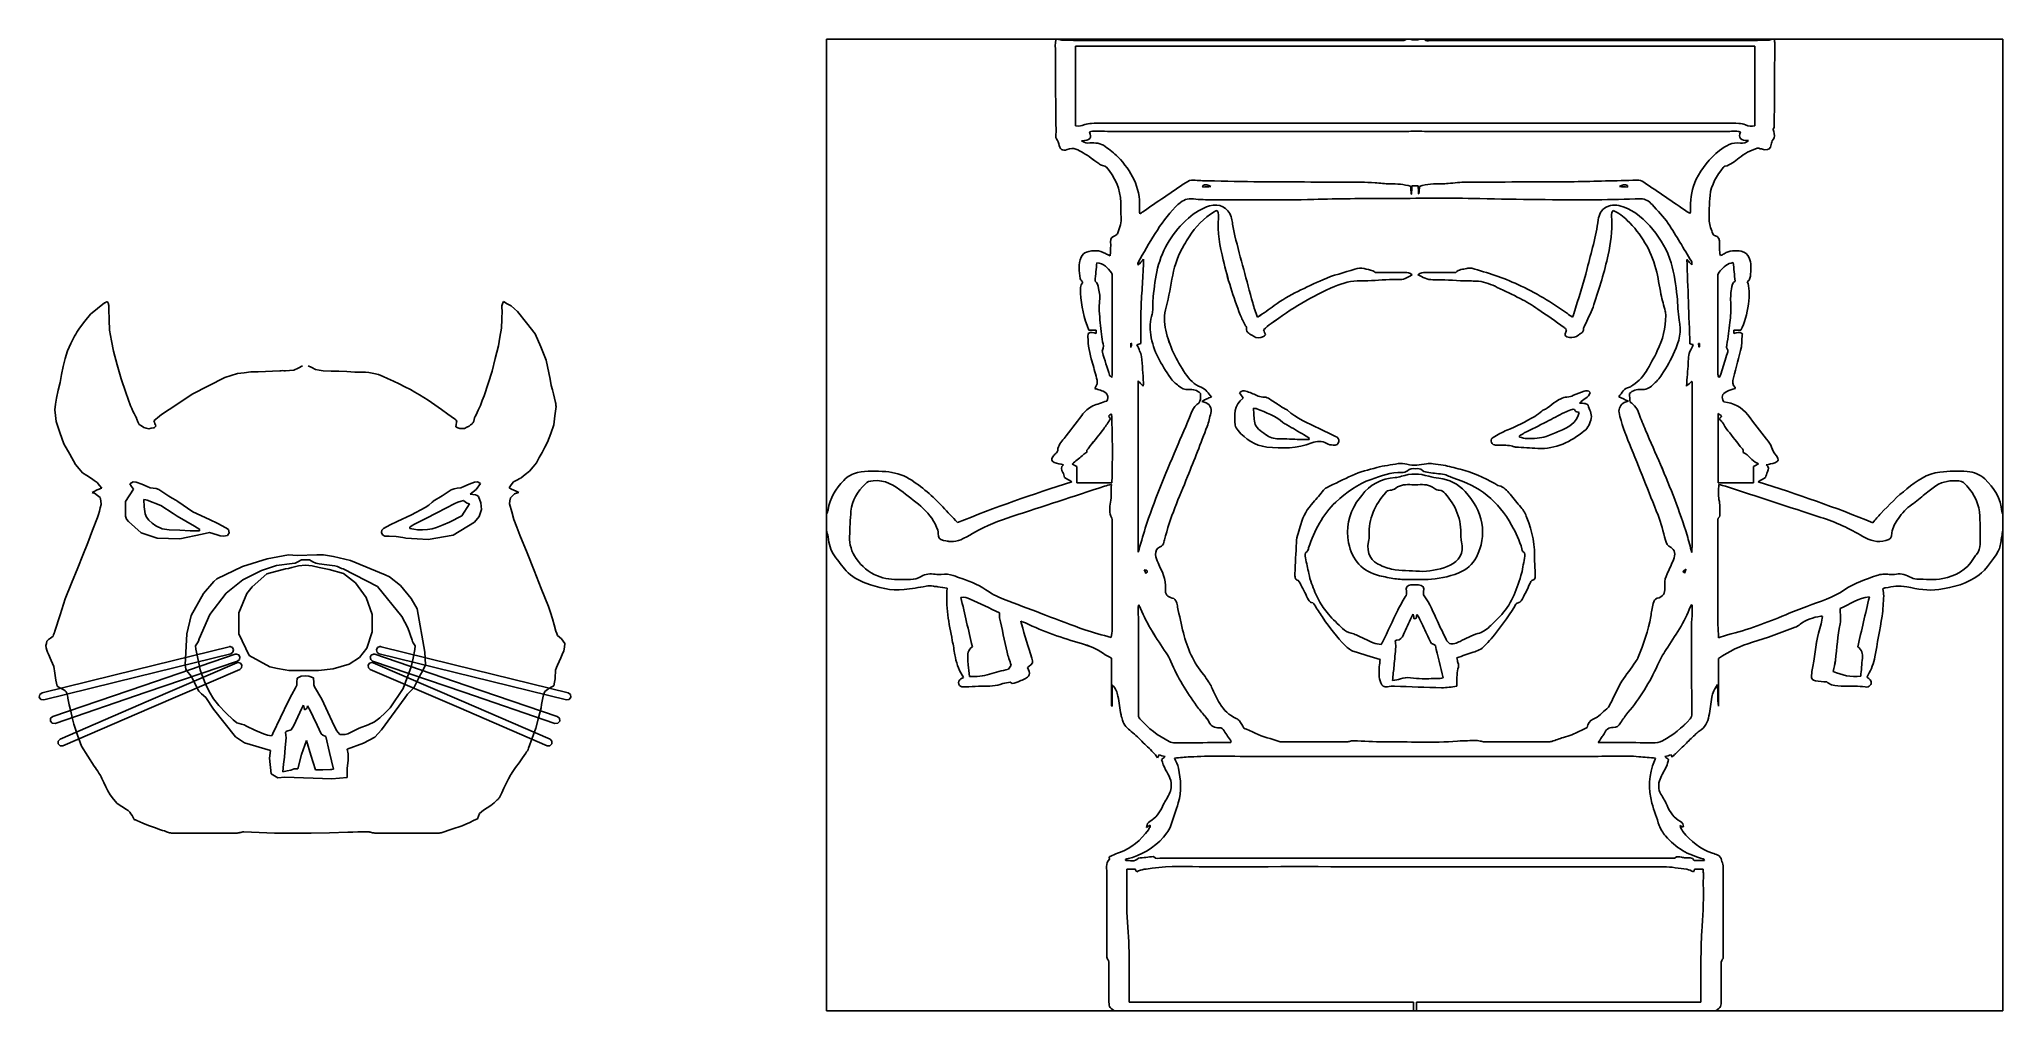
# Model space of a CAD drawing. Extents: x -1 to 269, y -24 to 109.
import ezdxf

# ---------------------------------------------------------------- set-up
doc = ezdxf.new("R2010")
doc.units = 0
doc.layers.get('0').update_dxf_attribs({"linetype": 'CONTINUOUS'})
for name, color, linetype in [('bigode', 7, 'CONTINUOUS'), ('boca', 7, 'CONTINUOUS'), ('boca2', 7, 'CONTINUOUS'), ('cabeca', 7, 'CONTINUOUS'), ('dente', 7, 'CONTINUOUS'), ('focinho', 7, 'CONTINUOUS'), ('olhos', 7, 'CONTINUOUS')]:
    doc.layers.add(name, color=color, linetype=linetype)

msp = doc.modelspace()

# ---------------------------------------------------------------- linework, layer by layer
at = {"color": 7}
for p, q in [((138.694755, 109.04678), (138.69477, 109.046789)), ((186.795647, 109.046766), (186.795647, 109.046789)), ((188.740426, 109.046789), (188.740426, 109.046789)), ((234.68273, 108.10785), (234.68273, 108.107785)), ((234.68273, 108.10772), (234.68273, 108.107785)), ((237.10061, 109.046795), (237.10061, 109.046789)), ((232.742415, 96.354457), (232.742424, 96.354511)), ((232.742432, 96.354564), (232.742424, 96.354511)), ((158.853053, 88.936604), (158.853056, 88.936604)), ((158.853059, 88.936604), (158.853056, 88.936604)), ((217.182751, 88.751915), (217.182762, 88.751915)), ((217.182754, 88.751915), (217.182762, 88.751915)), ((231.734433, 78.367958), (231.734445, 78.367958)), ((231.734456, 78.367958), (231.734445, 78.367958)), ((144.079045, 75.833069), (144.079084, 75.833069)), ((144.079124, 75.833069), (144.079084, 75.833069)), ((209.658656, 70.878395), (209.65867, 70.878096)), ((209.658687, 70.877794), (209.65867, 70.878096)), ((149.11736, 67.270737), (149.11736, 67.270723)), ((149.11736, 67.270717), (149.11736, 67.270723)), ((227.070409, 67.282122), (227.070409, 67.282133)), ((227.070409, 67.282128), (227.070409, 67.282125)), ((164.415707, 59.773081), (164.415707, 59.773081)), ((164.415707, 59.773081), (164.415707, 59.773081)), ((212.088476, 60.558576), (212.088476, 60.558576)), ((212.088476, 60.558576), (212.088476, 60.558576)), ((165.842659, 58.383912), (165.842659, 58.383859)), ((165.842659, 58.383805), (165.842659, 58.383859)), ((210.576733, 57.770087), (210.576733, 57.770087)), ((210.576733, 57.770087), (210.576733, 57.770087)), ((235.192646, 50.757342), (235.192649, 50.757342)), ((235.192652, 50.757342), (235.192649, 50.757342)), ((146.337486, 47.913171), (146.337491, 47.913166)), ((146.337497, 47.913157), (146.337491, 47.913166)), ((146.370943, 48.128194), (146.370943, 48.128194)), ((146.370943, 48.128194), (146.370943, 48.128194)), ((268.735477, 43.831843), (268.735689, 43.831851)), ((107.189326, 41.627267), (107.189341, 41.627769)), ((151.06214, 35.684847), (151.06214, 35.684847)), ((151.06214, 35.684838), (151.06214, 35.684838)), ((189.100017, 35.960363), (189.100017, 35.960358)), ((189.100017, 35.960352), (189.100017, 35.960358)), ((225.239205, 36.256287), (225.239205, 36.256287)), ((225.239205, 36.256279), (225.239205, 36.256279)), ((189.835209, 34.872117), (189.835209, 34.872058)), ((189.835209, 34.872007), (189.835209, 34.872058)), ((130.969899, 30.289381), (130.96991, 30.289381)), ((130.969901, 30.289381), (130.96991, 30.289381)), ((187.776141, 30.118109), (187.776141, 30.118109)), ((187.776141, 30.118109), (187.776141, 30.118109)), ((226.092227, 31.353509), (226.092379, 31.352657)), ((226.092467, 31.351799), (226.092379, 31.352657)), ((183.385607, 25.907091), (183.385607, 25.90708)), ((183.385607, 25.907069), (183.385607, 25.90708)), ((229.708956, 26.852318), (229.708956, 26.852307)), ((229.708956, 26.852296), (229.708956, 26.852307)), ((248.820034, 25.607778), (248.820045, 25.607778)), ((248.820057, 25.607778), (248.820045, 25.607778)), ((193.76793, 24.082869), (193.767941, 24.082869)), ((193.767953, 24.082869), (193.767941, 24.082869)), ((162.705404, 12.458728), (162.705404, 12.457374)), ((162.705404, 12.456019), (162.705404, 12.457374)), ((148.259052, -3.613432), (148.259063, -3.612981)), ((148.259075, -3.612275), (148.259063, -3.612981)), ((187.832704, -24.364978), (187.832862, -24.365091)), ((187.832932, -24.36464), (187.832862, -24.365091)), ((229.321622, -24.365091), (229.32149, -24.365091))]:
    msp.add_line(p, q, dxfattribs=at)
for points in [[(107.189456, 43.831973), (107.189456, 65.555678), (107.189456, 87.279514), (107.189456, 109.04691)], [(107.189456, 109.04691), (117.691137, 109.04678), (128.192945, 109.04678), (138.694755, 109.04678)], [(138.623489, 108.280372), (138.622078, 108.535721), (138.669773, 108.791395), (138.694603, 109.046876)], [(138.69477, 109.046789), (138.669934, 108.79131), (138.622227, 108.535637), (138.623655, 108.280287)], [(138.715606, 97.197204), (138.662644, 100.891247), (138.645141, 104.585874), (138.623489, 108.280372)], [(138.623655, 108.280287), (138.645302, 104.58579), (138.662808, 100.891227), (138.715773, 97.197119)], [(138.694603, 109.046876), (138.781014, 109.046876), (138.867492, 109.046876), (138.953906, 109.046876)], [(138.953906, 109.046876), (139.180214, 109.004154), (139.405874, 108.92915), (139.633088, 108.924031)], [(139.63319, 108.923988), (139.405975, 108.929097), (139.180381, 109.004111), (138.954008, 109.046831)], [(138.954008, 109.046831), (154.901265, 109.046766), (170.848455, 109.046766), (186.795647, 109.046766)], [(139.633088, 108.924031), (140.971809, 108.894016), (142.310985, 108.863872), (143.6499, 108.863483)], [(143.650002, 108.86344), (142.311086, 108.863723), (140.971911, 108.893909), (139.63319, 108.923988)], [(141.376036, 97.168338), (141.376036, 100.803388), (141.376036, 104.438377), (141.376036, 108.10772)], [(141.376036, 108.10772), (172.489978, 108.10772), (203.523861, 108.10772), (234.68273, 108.10772)], [(234.68273, 108.107785), (203.523861, 108.107785), (172.489978, 108.107785), (141.376101, 108.107785)], [(141.376101, 108.107785), (141.376101, 104.438442), (141.376101, 100.803388), (141.376101, 97.168403)], [(143.6499, 108.863483), (157.713313, 108.859391), (171.776791, 108.860943), (185.840206, 108.861225)], [(185.840305, 108.861183), (171.776892, 108.860923), (157.713415, 108.859489), (143.650002, 108.86344)], [(185.840206, 108.861225), (186.056205, 108.861225), (186.274733, 108.845929), (186.487105, 108.874913)], [(186.487204, 108.87487), (186.274899, 108.845895), (186.056372, 108.861183), (185.840305, 108.861183)], [(186.487105, 108.874913), (186.595752, 108.889758), (186.693121, 108.986932), (186.795545, 109.046831)], [(186.795647, 109.046789), (186.693223, 108.986825), (186.595853, 108.889653), (186.487204, 108.87487)], [(186.795545, 109.046831), (186.968438, 109.046831), (187.141262, 109.046831), (187.314154, 109.046831)], [(187.314154, 109.046831), (187.687681, 108.944145), (188.366798, 108.944145), (188.740325, 109.046831)], [(188.740426, 109.046789), (188.3669, 108.944105), (187.687783, 108.944105), (187.314256, 109.046789)], [(187.314256, 109.046789), (187.789622, 109.046789), (188.265057, 109.046789), (188.740426, 109.046789)], [(188.740325, 109.046831), (188.913217, 109.046831), (189.086041, 109.046831), (189.258933, 109.046831)], [(189.258933, 109.046831), (189.473507, 108.715181), (189.809176, 108.868817), (190.084623, 108.868625)], [(190.084721, 108.868588), (189.809278, 108.868783), (189.473609, 108.715147), (189.259035, 109.046795)], [(189.259035, 109.046795), (205.206225, 109.046795), (221.153417, 109.046795), (237.10061, 109.046795)], [(190.084623, 108.868625), (204.27762, 108.860017), (218.470686, 108.859537), (232.663687, 108.86363)], [(232.663788, 108.863593), (218.470788, 108.859501), (204.277722, 108.859952), (190.084721, 108.868588)], [(232.663687, 108.86363), (233.937906, 108.863912), (235.21219, 108.894745), (236.486152, 108.924694)], [(236.486254, 108.924657), (235.212357, 108.894708), (233.938008, 108.863979), (232.663788, 108.863593)], [(234.682795, 97.167105), (234.68273, 100.828153), (234.68273, 104.447193), (234.68273, 108.10785)], [(234.68273, 108.107785), (234.68273, 104.447128), (234.68273, 100.828088), (234.68273, 97.16704)], [(236.486152, 108.924694), (236.69178, 108.929492), (236.895722, 109.004365), (237.100508, 109.046828)], [(237.10061, 109.046789), (236.895888, 109.004329), (236.691881, 108.929455), (236.486254, 108.924657)], [(237.100508, 109.046828), (237.186922, 109.046828), (237.273397, 109.046828), (237.359811, 109.046828)], [(237.355682, 97.135462), (237.383029, 100.915205), (237.409617, 104.694948), (237.430815, 108.474693)], [(237.430925, 108.474868), (237.40973, 104.695061), (237.383148, 100.91538), (237.355792, 97.135637)], [(237.430815, 108.474693), (237.431944, 108.665151), (237.384531, 108.855998), (237.359701, 109.046651)], [(237.359701, 109.046651), (247.818272, 109.046651), (258.276906, 109.046651), (268.735477, 109.046651)], [(237.359811, 109.046828), (237.384646, 108.856173), (237.431961, 108.665391), (237.430925, 108.474868)], [(268.735477, 109.046651), (268.735477, 87.30849), (268.735477, 65.570134), (268.735477, 43.831843)], [(138.70237, 96.001295), (138.774909, 96.40555), (138.721363, 96.796775), (138.715606, 97.197204)], [(138.715773, 97.197119), (138.72153, 96.796688), (138.775087, 96.405466), (138.702536, 96.001211)], [(142.686363, 97.329557), (142.090806, 97.111614), (142.097548, 97.093332), (141.376036, 97.168338)], [(141.376101, 97.168403), (142.097613, 97.093397), (142.090871, 97.111679), (142.686428, 97.329622)], [(143.569292, 97.493698), (143.272843, 97.485598), (142.964273, 97.43127), (142.686363, 97.329557)], [(142.686428, 97.329622), (142.964337, 97.431335), (143.272908, 97.48566), (143.569357, 97.493763)], [(146.679384, 97.529675), (145.642688, 97.529546), (144.605601, 97.522084), (143.569292, 97.493698)], [(143.569357, 97.493763), (144.605601, 97.522157), (145.642688, 97.529546), (146.679449, 97.52974)], [(190.413973, 97.531087), (175.835778, 97.531087), (161.257581, 97.531651), (146.679384, 97.529675)], [(146.679449, 97.52974), (161.257646, 97.531716), (175.835843, 97.531151), (190.414038, 97.531151)], [(229.364145, 97.529675), (216.380735, 97.531651), (203.397386, 97.531087), (190.413973, 97.531087)], [(190.414038, 97.531151), (203.397451, 97.531151), (216.380799, 97.531716), (229.36421, 97.52974)], [(232.474107, 97.492662), (231.438058, 97.524686), (230.400908, 97.529481), (229.364145, 97.529675)], [(229.36421, 97.52974), (230.400908, 97.52961), (231.438058, 97.524745), (232.474172, 97.492727)], [(233.410585, 97.297212), (233.138379, 97.440736), (232.790458, 97.482937), (232.474107, 97.492662)], [(232.474172, 97.492727), (232.790523, 97.48299), (233.138444, 97.440801), (233.41065, 97.297277)], [(234.68273, 97.16704), (234.267714, 97.114984), (233.84939, 97.065846), (233.410585, 97.297212)], [(233.41065, 97.297277), (233.849455, 97.065911), (234.267779, 97.114984), (234.682795, 97.167105)], [(237.313611, 96.828641), (237.372471, 96.880372), (237.354903, 97.030314), (237.355682, 97.135462)], [(237.355792, 97.135637), (237.354945, 97.030489), (237.372584, 96.880547), (237.313721, 96.828816)], [(138.920768, 95.155058), (138.683766, 95.407359), (138.649473, 95.70718), (138.70237, 96.001295)], [(138.702536, 96.001211), (138.649704, 95.707028), (138.683938, 95.407274), (138.920934, 95.15497)], [(139.089316, 94.698941), (139.064114, 94.857959), (139.023519, 95.045629), (138.920768, 95.155058)], [(138.920934, 95.15497), (139.023685, 95.045544), (139.064266, 94.857875), (139.089483, 94.698857)], [(140.247172, 93.915583), (139.564945, 93.63787), (139.205744, 93.96511), (139.089316, 94.698941)], [(139.089483, 94.698857), (139.205911, 93.965025), (139.565112, 93.637783), (140.247339, 93.915498)], [(142.239444, 95.116495), (143.385763, 95.166671), (143.685, 95.490086), (143.302849, 96.31746)], [(143.373122, 94.804811), (142.788327, 94.78737), (142.788197, 94.791406), (142.239444, 95.116495)], [(143.302922, 96.317384), (143.685074, 95.489948), (143.385771, 95.166595), (142.239517, 95.116419)], [(142.239517, 95.116419), (142.78827, 94.791318), (142.7884, 94.787297), (143.373196, 94.804735)], [(143.302849, 96.31746), (143.87254, 96.530089), (144.456624, 96.406922), (145.027935, 96.413275)], [(145.028008, 96.413199), (144.456698, 96.406849), (143.872613, 96.530016), (143.302922, 96.317384)], [(145.472706, 94.333915), (144.851478, 94.824194), (144.114212, 94.826918), (143.373122, 94.804811)], [(143.373196, 94.804735), (144.114286, 94.826833), (144.851552, 94.824039), (145.472779, 94.333839)], [(145.027935, 96.413275), (145.523723, 96.418778), (146.019966, 96.367052), (146.516014, 96.366923)], [(146.516087, 96.366846), (146.020039, 96.366911), (145.523797, 96.418708), (145.028008, 96.413199)], [(146.516014, 96.366923), (159.736626, 96.364072), (172.957366, 96.36348), (186.177976, 96.368052)], [(186.178049, 96.367975), (172.957439, 96.363319), (159.7367, 96.363883), (146.516087, 96.366846)], [(186.177976, 96.368052), (186.843741, 96.368246), (187.509373, 96.437803), (188.175265, 96.440851)], [(188.175338, 96.440775), (187.509511, 96.437727), (186.843814, 96.36817), (186.178049, 96.367975)], [(188.175265, 96.440851), (188.689855, 96.443391), (189.204831, 96.368181), (189.719613, 96.367987)], [(189.719687, 96.36791), (189.204905, 96.36804), (188.689928, 96.443109), (188.175338, 96.440775)], [(189.719613, 96.367987), (203.11305, 96.36364), (216.506552, 96.36364), (229.899989, 96.367422)], [(229.900062, 96.367346), (216.506625, 96.363649), (203.113124, 96.363649), (189.719687, 96.36791)], [(232.708518, 94.801021), (231.575102, 94.93962), (230.71486, 94.444738), (229.831282, 93.762443)], [(229.831355, 93.762367), (230.714934, 94.444662), (231.57511, 94.939609), (232.708591, 94.800945)], [(229.899989, 96.367422), (230.611974, 96.367617), (231.323893, 96.414096), (232.036005, 96.423562)], [(232.036078, 96.423486), (231.323967, 96.414031), (230.612047, 96.367541), (229.900062, 96.367346)], [(232.036005, 96.423562), (232.265748, 96.426553), (232.49601, 96.379998), (232.742415, 96.354457)], [(232.742424, 96.354511), (232.495954, 96.380052), (232.265691, 96.426599), (232.036078, 96.423486)], [(232.742424, 96.354511), (232.377451, 95.477609), (232.692637, 95.141748), (233.829036, 95.134681)], [(233.829109, 95.134605), (232.69271, 95.141802), (232.377525, 95.477663), (232.742432, 96.354564)], [(233.829036, 95.134681), (233.501404, 94.839917), (233.132156, 94.74916), (232.708518, 94.801021)], [(232.708591, 94.800945), (233.132229, 94.749084), (233.501478, 94.839841), (233.829109, 95.134605)], [(236.060209, 93.873029), (236.613237, 93.827781), (236.858088, 94.024851), (236.94197, 94.575483)], [(236.94208, 94.575658), (236.858195, 94.025026), (236.613412, 93.827956), (236.060319, 93.873204)], [(236.94197, 94.575483), (236.980736, 94.829861), (237.011399, 95.051759), (237.20296, 95.271974)], [(237.20307, 95.272149), (237.011509, 95.052001), (236.980781, 94.830036), (236.94208, 94.575658)], [(237.30156, 96.386009), (237.256571, 96.55151), (237.128087, 96.665601), (237.313611, 96.828641)], [(237.313721, 96.828816), (237.128253, 96.665844), (237.256673, 96.55175), (237.30167, 96.386184)], [(237.20296, 95.271974), (237.477952, 95.588001), (237.403338, 96.01222), (237.30156, 96.386009)], [(237.30167, 96.386184), (237.403383, 96.012463), (237.478062, 95.588176), (237.20307, 95.272149)], [(142.459814, 93.448449), (141.797032, 93.827809), (141.143457, 94.280361), (140.247172, 93.915583)], [(140.247339, 93.915498), (141.143623, 94.280273), (141.797199, 93.827724), (142.459981, 93.448361)], [(144.58578, 91.981435), (143.876909, 92.471065), (143.204339, 93.022347), (142.459814, 93.448449)], [(142.459981, 93.448361), (143.204506, 93.022262), (143.877075, 92.47098), (144.585947, 91.98135)], [(145.094537, 91.710527), (144.915941, 91.733218), (144.744347, 91.872009), (144.58578, 91.981435)], [(144.585947, 91.98135), (144.744448, 91.871924), (144.916107, 91.733068), (145.094703, 91.710442)], [(146.039504, 91.009047), (145.792777, 91.353078), (145.556486, 91.651926), (145.094537, 91.710527)], [(145.094703, 91.710442), (145.556653, 91.651839), (145.792944, 91.352926), (146.039671, 91.008962)], [(147.221516, 92.896919), (146.705046, 93.439384), (146.065474, 93.866197), (145.472706, 94.333915)], [(145.472779, 94.333839), (146.065548, 93.866121), (146.70512, 93.439307), (147.221589, 92.896842)], [(150.195147, 85.958852), (150.309176, 88.745788), (149.065166, 90.960242), (147.221516, 92.896919)], [(147.221589, 92.896842), (149.06524, 90.960166), (150.30925, 88.745647), (150.195221, 85.958776)], [(229.831282, 93.762443), (228.438041, 92.686528), (227.461699, 91.332442), (226.651764, 89.813765)], [(226.651837, 89.813689), (227.461772, 91.332366), (228.438115, 92.686451), (229.831355, 93.762367)], [(230.592071, 91.600294), (231.352028, 91.787706), (231.926059, 92.274811), (232.516432, 92.747843)], [(232.516542, 92.748021), (231.926234, 92.274985), (231.352135, 91.787881), (230.592181, 91.600472)], [(232.516432, 92.747843), (233.262579, 93.345669), (234.098962, 93.790245), (235.013269, 94.073667)], [(235.013379, 94.073842), (234.099072, 93.790358), (233.262686, 93.345844), (232.516542, 92.748021)], [(235.013269, 94.073667), (235.13702, 94.112043), (235.296428, 94.047872), (235.436517, 94.018238)], [(235.436627, 94.018413), (235.296538, 94.048041), (235.13713, 94.112218), (235.013379, 94.073842)], [(235.436517, 94.018238), (235.645582, 93.974028), (235.849849, 93.890208), (236.060209, 93.873029)], [(236.060319, 93.873204), (235.849959, 93.890448), (235.645692, 93.974268), (235.436627, 94.018413)], [(147.64155, 85.918844), (147.724266, 87.811697), (147.132599, 89.485052), (146.039504, 91.009047)], [(146.039671, 91.008962), (147.132765, 89.484903), (147.724433, 87.811548), (147.641716, 85.91876)], [(156.570339, 89.390288), (154.59399, 88.036462), (152.609925, 86.693719), (150.628454, 85.34735)], [(150.628528, 85.347274), (152.609999, 86.693708), (154.594063, 88.036386), (156.570412, 89.390212)], [(157.596727, 89.69283), (157.209589, 89.718823), (156.887596, 89.607585), (156.570339, 89.390288)], [(156.570412, 89.390212), (156.887669, 89.607509), (157.209662, 89.718749), (157.5968, 89.692754)], [(159.601408, 89.602982), (158.932793, 89.617036), (158.263982, 89.647971), (157.596727, 89.69283)], [(157.5968, 89.692754), (158.264056, 89.647895), (158.932801, 89.616971), (159.601481, 89.602905)], [(159.96942, 88.812268), (159.593624, 88.993004), (159.221393, 89.226441), (158.853053, 88.936604)], [(158.853056, 88.936604), (159.221396, 89.226506), (159.593627, 88.993068), (159.969423, 88.812333)], [(166.790802, 89.47242), (164.394123, 89.488112), (161.9977, 89.552611), (159.601408, 89.602982)], [(159.601481, 89.602905), (161.997839, 89.552534), (164.394258, 89.488033), (166.790875, 89.472347)], [(180.594262, 89.425811), (175.993109, 89.444861), (171.39189, 89.442349), (166.790802, 89.47242)], [(166.790875, 89.472347), (171.391964, 89.442267), (175.993182, 89.444802), (180.594336, 89.425735)], [(182.533922, 89.344714), (181.888124, 89.384906), (181.241034, 89.423088), (180.594262, 89.425811)], [(180.594336, 89.425735), (181.241107, 89.422913), (181.888198, 89.38483), (182.533996, 89.344638)], [(184.59811, 89.194318), (183.910825, 89.185767), (183.222697, 89.301865), (182.533922, 89.344714)], [(182.533996, 89.344638), (183.22277, 89.301724), (183.910899, 89.185685), (184.598183, 89.194242)], [(187.414151, 88.852945), (186.475277, 89.137335), (185.546774, 89.206115), (184.59811, 89.194318)], [(184.598183, 89.194242), (185.546913, 89.206039), (186.47535, 89.137259), (187.414225, 88.852869)], [(191.678145, 89.186701), (190.669906, 89.189608), (189.659463, 89.229746), (188.637223, 88.812009)], [(188.637297, 88.811933), (189.659601, 89.229669), (190.66998, 89.189608), (191.678219, 89.186628)], [(192.582662, 89.247703), (192.28122, 89.225972), (191.979587, 89.185795), (191.678145, 89.186701)], [(191.678219, 89.186628), (191.97966, 89.185781), (192.281294, 89.22591), (192.582735, 89.247627)], [(195.098882, 89.421242), (194.259841, 89.416049), (193.421381, 89.308057), (192.582662, 89.247703)], [(192.582735, 89.247627), (193.421454, 89.30798), (194.259914, 89.416046), (195.098955, 89.421166)], [(209.291171, 89.467789), (204.560365, 89.45444), (199.829558, 89.450291), (195.098882, 89.421242)], [(195.098955, 89.421166), (199.829632, 89.450209), (204.560438, 89.454358), (209.291245, 89.467713)], [(209.874279, 89.479586), (209.679932, 89.474844), (209.485518, 89.468297), (209.291171, 89.467789)], [(209.291245, 89.467713), (209.485591, 89.468277), (209.680006, 89.474768), (209.874352, 89.479509)], [(218.485373, 89.692994), (215.615204, 89.615137), (212.744645, 89.54908), (209.874279, 89.479586)], [(209.874352, 89.479509), (212.744719, 89.549004), (215.615277, 89.615061), (218.485446, 89.692917)], [(217.203562, 88.943671), (216.829711, 89.211596), (216.459164, 89.007524), (216.084537, 88.807211)], [(216.08461, 88.807211), (216.459173, 89.007524), (216.829784, 89.211596), (217.203635, 88.943671)], [(219.45342, 89.411454), (219.154962, 89.615526), (218.847817, 89.702846), (218.485373, 89.692994)], [(218.485446, 89.692917), (218.84789, 89.702767), (219.15497, 89.615515), (219.453494, 89.411378)], [(225.396084, 85.369555), (223.414418, 86.71573), (221.430937, 88.059249), (219.45342, 89.411454)], [(219.453494, 89.411378), (221.431011, 88.059173), (223.414491, 86.715654), (225.396157, 85.369479)], [(226.651764, 89.813765), (226.011413, 88.613121), (225.869249, 87.314851), (225.861468, 85.98618)], [(225.861541, 85.986104), (225.869331, 87.314775), (226.011486, 88.613045), (226.651837, 89.813689)], [(228.538385, 87.605523), (228.680095, 89.072988), (229.488735, 90.26851), (230.330824, 91.428054)], [(230.330934, 91.428229), (229.488842, 90.26862), (228.68014, 89.073166), (228.538495, 87.605698)], [(230.330824, 91.428054), (230.388843, 91.507852), (230.495675, 91.576502), (230.592071, 91.600294)], [(230.592181, 91.600472), (230.495785, 91.57668), (230.388888, 91.508095), (230.330934, 91.428229)], [(155.585236, 86.465966), (155.421488, 86.325814), (155.271868, 86.168481), (155.120952, 86.014001)], [(155.121065, 86.014368), (155.271981, 86.168848), (155.421598, 86.326181), (155.585349, 86.466333)], [(157.587713, 87.121165), (156.776025, 87.231886), (156.160891, 86.958514), (155.585236, 86.465966)], [(155.585349, 86.466333), (156.161003, 86.958881), (156.776073, 87.232318), (157.587826, 87.121529)], [(160.239289, 87.015887), (159.354543, 87.016734), (158.460336, 87.002087), (157.587713, 87.121165)], [(157.587826, 87.121529), (158.460446, 87.002445), (159.354655, 87.017225), (160.239402, 87.016251)], [(158.853056, 88.936604), (158.86045, 88.873073), (158.867901, 88.809545), (158.875352, 88.746017)], [(158.875355, 88.746079), (158.867904, 88.809545), (158.860453, 88.873073), (158.853059, 88.936604)], [(158.875352, 88.746017), (159.240065, 88.768115), (159.60471, 88.790227), (159.96942, 88.812268)], [(159.969423, 88.812333), (159.604713, 88.790235), (159.240068, 88.76812), (158.875355, 88.746079)], [(159.803109, 86.156746), (161.176772, 86.56204), (162.328535, 85.97692), (162.776092, 84.645331)], [(162.7764, 84.645373), (162.328843, 85.976962), (161.177077, 86.562082), (159.803417, 86.156789)], [(174.110427, 87.054523), (169.489955, 86.925455), (164.863326, 87.01083), (160.239289, 87.015887)], [(160.239402, 87.016251), (164.863439, 87.0112), (169.490003, 86.925822), (174.11054, 87.054888)], [(184.153787, 87.183979), (180.805785, 87.175625), (177.459143, 87.148066), (174.110427, 87.054523)], [(174.11054, 87.054888), (177.459256, 87.148433), (180.805833, 87.175983), (184.1539, 87.184346)], [(196.914781, 87.166142), (192.663818, 87.275958), (188.407669, 87.194599), (184.153787, 87.183979)], [(184.1539, 87.184346), (188.407717, 87.194985), (192.663866, 87.276333), (196.914894, 87.166509)], [(187.491164, 87.779166), (187.465228, 88.14109), (187.439238, 88.503015), (187.414151, 88.852945)], [(187.414225, 88.852869), (187.439371, 88.502939), (187.465307, 88.141014), (187.491237, 87.77909)], [(187.536283, 87.779231), (187.52124, 87.779231), (187.506204, 87.779166), (187.491164, 87.779166)], [(187.491237, 87.77909), (187.50628, 87.77909), (187.521317, 87.779154), (187.536356, 87.779154)], [(187.604739, 88.921466), (187.58185, 88.540353), (187.559103, 88.159759), (187.536283, 87.779231)], [(187.536356, 87.779154), (187.559188, 88.159683), (187.581929, 88.540277), (187.604812, 88.92139)], [(188.445273, 88.921466), (188.161854, 88.921466), (187.912208, 88.921466), (187.604739, 88.921466)], [(187.604812, 88.92139), (187.912282, 88.92139), (188.161927, 88.92139), (188.445346, 88.92139)], [(188.523389, 87.801662), (188.497848, 88.167281), (188.472372, 88.532899), (188.445273, 88.921466)], [(188.445346, 88.92139), (188.472439, 88.532823), (188.497986, 88.167204), (188.523462, 87.801585)], [(188.567407, 87.804484), (188.552703, 87.803637), (188.538104, 87.802508), (188.523389, 87.801662)], [(188.523462, 87.801585), (188.538166, 87.802432), (188.552763, 87.803561), (188.567478, 87.804408)], [(188.637223, 88.812009), (188.617383, 88.526386), (188.592429, 88.165435), (188.567407, 87.804484)], [(188.567478, 87.804408), (188.592511, 88.165359), (188.617459, 88.526374), (188.637297, 88.811933)], [(212.921418, 87.012114), (207.585397, 86.993826), (202.25061, 87.028314), (196.914781, 87.166142)], [(196.914894, 87.166509), (202.250723, 87.028624), (207.58551, 86.994136), (212.921531, 87.012481)], [(219.009488, 87.149028), (216.980564, 87.087637), (214.950991, 87.019116), (212.921418, 87.012114)], [(212.921531, 87.012481), (214.951104, 87.019424), (216.980677, 87.088004), (219.009601, 87.149392)], [(214.284715, 85.984946), (215.057505, 86.382005), (215.820961, 86.327748), (216.601336, 86.04504)], [(216.601452, 86.045407), (215.821077, 86.328115), (215.05762, 86.382372), (214.284831, 85.985313)], [(216.084537, 88.807211), (216.450607, 88.788725), (216.816745, 88.770325), (217.182754, 88.751915)], [(217.182762, 88.751915), (216.816754, 88.770316), (216.450616, 88.788737), (216.08461, 88.807211)], [(217.203635, 88.943671), (217.196636, 88.879751), (217.189693, 88.815833), (217.182751, 88.751915)], [(217.182762, 88.751915), (217.189705, 88.815833), (217.196619, 88.879751), (217.203562, 88.943671)], [(220.568941, 86.350565), (220.165789, 86.77336), (219.691455, 87.169642), (219.009488, 87.149028)], [(219.009601, 87.149392), (219.691568, 87.170023), (220.165899, 86.773726), (220.569053, 86.350932)], [(222.788517, 83.740865), (222.156203, 84.68415), (221.356575, 85.524425), (220.568941, 86.350565)], [(220.569053, 86.350932), (221.356688, 85.524789), (222.156316, 84.684449), (222.78863, 83.741232)], [(228.434079, 84.049105), (228.38695, 85.232051), (228.42454, 86.426534), (228.538385, 87.605523)], [(228.538495, 87.605698), (228.424596, 86.426644), (228.387061, 85.232161), (228.434189, 84.04928)], [(147.212332, 82.487347), (147.503662, 83.192135), (147.708575, 83.911053), (147.657298, 84.687799)], [(147.657464, 84.687715), (147.708741, 83.910969), (147.503828, 83.19205), (147.212499, 82.487262)], [(147.657298, 84.687799), (147.630261, 85.096852), (147.623589, 85.50934), (147.64155, 85.918844)], [(147.641716, 85.91876), (147.623824, 85.509255), (147.630428, 85.096768), (147.657464, 84.687715)], [(155.120952, 86.014001), (152.948829, 83.791247), (151.542366, 81.050988), (149.992117, 78.408617)], [(149.99223, 78.408982), (151.542476, 81.051355), (152.948942, 83.791614), (155.121065, 86.014368)], [(150.214734, 85.066005), (150.205928, 85.426632), (150.18433, 85.693391), (150.195147, 85.958852)], [(150.195221, 85.958776), (150.184383, 85.693315), (150.205973, 85.426556), (150.214807, 85.065929)], [(150.628454, 85.34735), (150.525576, 85.277466), (150.42276, 85.207455), (150.214734, 85.066005)], [(150.214807, 85.065929), (150.422833, 85.207379), (150.525649, 85.27739), (150.628528, 85.347274)], [(152.670631, 77.590122), (153.349294, 80.320399), (154.782856, 82.625351), (156.91025, 84.483135)], [(156.910557, 84.483177), (154.783163, 82.625396), (153.349537, 80.320507), (152.670936, 77.590165)], [(156.91025, 84.483135), (157.764655, 85.229282), (158.705412, 85.832877), (159.803109, 86.156746)], [(159.803417, 86.156789), (158.705717, 85.832919), (157.764963, 85.229325), (156.910557, 84.483177)], [(160.440802, 85.357366), (159.018001, 84.482215), (157.892623, 83.306144), (156.985058, 81.915302)], [(156.985366, 81.915344), (157.892931, 83.306186), (159.018244, 84.482195), (160.441109, 85.357408)], [(160.669055, 85.478722), (160.591133, 85.442095), (160.514055, 85.402485), (160.440802, 85.357366)], [(160.441109, 85.357408), (160.514428, 85.402527), (160.591441, 85.442137), (160.669362, 85.478764)], [(160.846937, 85.526691), (160.750995, 85.501545), (160.706977, 85.49655), (160.669055, 85.478722)], [(160.669362, 85.478764), (160.707284, 85.4966), (160.751303, 85.501567), (160.847244, 85.526736)], [(160.998436, 85.154849), (160.978596, 85.285865), (160.897502, 85.407672), (160.846937, 85.526691)], [(160.847244, 85.526736), (160.897807, 85.407714), (160.978906, 85.285907), (160.998741, 85.154894)], [(161.677683, 78.740773), (161.234532, 80.637905), (160.856984, 82.541519), (161.027282, 84.508535)], [(161.02759, 84.508577), (160.857291, 82.541564), (161.23484, 80.637947), (161.677988, 78.740816)], [(161.027282, 84.508535), (161.045768, 84.722008), (161.030387, 84.94248), (160.998436, 85.154849)], [(160.998741, 85.154894), (161.030703, 84.942587), (161.046064, 84.722115), (161.02759, 84.508577)], [(162.776092, 84.645331), (162.857967, 84.401843), (162.887787, 84.140271), (162.934334, 83.885699)], [(162.934642, 83.885741), (162.88803, 84.140314), (162.85821, 84.401886), (162.7764, 84.645373)], [(162.934334, 83.885699), (163.046805, 83.270629), (163.113901, 82.643893), (163.271883, 82.04088)], [(163.272191, 82.040922), (163.114143, 82.643935), (163.047113, 83.270671), (162.934642, 83.885741)], [(211.664124, 77.560032), (212.225777, 79.774553), (212.883631, 81.969562), (213.188897, 84.247222)], [(213.189013, 84.247589), (212.883682, 81.969864), (212.225893, 79.77492), (211.66424, 77.560399)], [(213.188897, 84.247222), (213.283219, 84.950907), (213.564758, 85.615049), (214.284715, 85.984946)], [(214.284831, 85.985313), (213.564874, 85.615416), (213.283334, 84.951274), (213.189013, 84.247589)], [(215.037557, 84.335597), (215.154631, 82.677542), (214.871537, 81.068367), (214.543454, 79.455174)], [(214.543761, 79.455216), (214.87191, 81.06841), (215.154939, 82.677584), (215.037865, 84.33564)], [(215.216478, 85.53546), (214.934679, 85.154931), (215.009812, 84.728767), (215.037557, 84.335597)], [(215.037865, 84.33564), (215.010122, 84.728809), (214.934983, 85.155038), (215.216782, 85.535502)], [(217.174092, 84.172041), (216.603038, 84.726303), (215.991406, 85.240955), (215.216478, 85.53546)], [(215.216782, 85.535502), (215.991714, 85.241062), (216.603411, 84.726345), (217.174397, 84.172084)], [(216.601336, 86.04504), (218.284414, 85.435288), (219.590851, 84.276133), (220.676493, 82.936311)], [(220.676608, 82.936678), (219.590967, 84.276435), (218.284529, 85.435654), (216.601452, 86.045407)], [(221.110779, 77.511625), (220.419538, 80.087354), (219.090217, 82.312118), (217.174092, 84.172041)], [(217.174397, 84.172084), (219.090525, 82.31216), (220.41978, 80.087397), (221.111087, 77.511667)], [(225.980808, 78.559002), (224.927775, 80.293422), (223.917397, 82.056946), (222.788517, 83.740865)], [(222.78863, 83.741232), (223.91751, 82.057313), (224.927888, 80.293786), (225.980921, 78.559366)], [(225.751461, 85.131317), (225.633605, 85.210277), (225.514326, 85.28917), (225.396084, 85.369555)], [(225.396157, 85.369479), (225.5144, 85.289094), (225.633678, 85.210201), (225.751531, 85.131244)], [(225.847272, 85.273871), (225.845861, 85.240097), (225.804552, 85.207879), (225.751461, 85.131317)], [(225.751531, 85.131244), (225.804561, 85.207802), (225.84592, 85.240021), (225.847346, 85.273794)], [(225.861468, 85.98618), (225.860057, 85.748656), (225.856727, 85.51107), (225.847272, 85.273871)], [(225.847346, 85.273794), (225.8568, 85.511059), (225.860187, 85.748645), (225.861541, 85.986104)], [(228.925267, 82.320909), (228.742782, 82.893388), (228.457286, 83.466838), (228.434079, 84.049105)], [(228.434189, 84.04928), (228.457387, 83.467013), (228.742892, 82.893563), (228.925377, 82.321084)], [(146.160467, 79.313921), (146.187448, 80.030961), (146.241889, 80.630731), (146.221921, 81.227907)], [(146.222088, 81.227823), (146.242069, 80.630581), (146.1876, 80.030811), (146.160634, 79.313834)], [(146.221921, 81.227907), (146.207076, 81.672419), (146.39397, 81.937558), (146.78299, 82.052428)], [(146.783157, 82.052343), (146.394136, 81.937538), (146.207178, 81.672399), (146.222088, 81.227823)], [(146.78299, 82.052428), (147.028812, 82.124971), (147.127606, 82.282431), (147.212332, 82.487347)], [(147.212499, 82.487262), (147.127773, 82.282346), (147.028978, 82.124883), (146.783157, 82.052343)], [(156.985058, 81.915302), (156.749417, 81.554156), (156.563754, 81.160533), (156.330512, 80.797702)], [(156.330817, 80.797744), (156.564062, 81.16064), (156.749725, 81.554199), (156.985366, 81.915344)], [(163.271883, 82.04088), (164.076115, 78.972732), (164.896941, 75.908797), (165.727815, 72.847714)], [(165.728122, 72.847756), (164.897311, 75.90884), (164.07642, 78.972709), (163.272191, 82.040922)], [(220.676493, 82.936311), (221.773284, 81.58281), (222.663602, 80.061602), (223.190638, 78.364393)], [(223.190754, 78.36476), (222.663718, 80.062033), (221.7734, 81.583174), (220.676608, 82.936678)], [(229.141785, 82.105621), (229.055631, 82.125659), (228.953337, 82.23281), (228.925267, 82.320909)], [(228.925377, 82.321084), (228.953458, 82.232985), (229.055741, 82.125764), (229.141895, 82.105799)], [(229.837821, 80.978688), (229.862657, 81.524458), (229.762169, 81.961708), (229.141785, 82.105621)], [(229.141895, 82.105799), (229.762279, 81.961883), (229.862761, 81.524633), (229.837931, 80.978863)], [(229.869325, 79.813311), (229.848582, 80.201423), (229.820188, 80.591417), (229.837821, 80.978688)], [(229.837931, 80.978863), (229.820349, 80.591592), (229.848684, 80.201666), (229.869436, 79.813486)], [(142.054842, 76.202337), (141.895824, 77.182054), (141.728055, 78.166889), (142.185336, 79.124564)], [(142.185503, 79.124477), (141.728221, 78.166804), (141.895991, 77.181967), (142.055009, 76.202252)], [(142.185336, 79.124564), (142.341894, 79.452323), (142.551669, 79.727769), (142.900239, 79.831167)], [(142.900406, 79.831082), (142.551836, 79.72762), (142.342057, 79.452174), (142.185503, 79.124477)], [(142.900239, 79.831167), (143.797689, 80.097407), (144.683861, 80.123922), (145.52582, 79.619898)], [(145.525987, 79.619814), (144.684028, 80.123769), (143.797855, 80.097322), (142.900406, 79.831082)], [(144.079084, 75.833069), (144.165628, 76.737391), (144.24277, 77.544281), (144.321533, 78.367311)], [(144.321572, 78.367182), (144.24281, 77.544346), (144.165667, 76.737456), (144.079124, 75.833069)], [(144.321533, 78.367311), (145.288415, 78.280119), (145.822774, 77.619868), (146.35493, 76.975756)], [(146.354969, 76.975626), (145.822814, 77.619739), (145.288454, 78.279989), (144.321572, 78.367182)], [(145.52582, 79.619898), (145.697609, 79.51702), (145.88742, 79.444286), (146.160467, 79.313921)], [(146.160634, 79.313834), (145.887587, 79.444201), (145.697775, 79.516935), (145.525987, 79.619814)], [(149.992117, 78.408617), (149.945573, 78.329268), (149.986218, 78.198904), (149.986218, 78.005788)], [(149.986331, 78.006154), (149.986331, 78.199271), (149.945683, 78.329635), (149.99223, 78.408982)], [(149.986218, 78.005788), (150.253819, 78.305479), (150.458799, 78.535028), (150.75233, 78.86376)], [(150.752443, 78.864127), (150.458912, 78.535395), (150.253931, 78.305843), (149.986331, 78.006154)], [(150.75233, 78.86376), (150.694895, 77.617221), (150.652305, 76.523088), (150.591887, 75.429864)], [(150.592, 75.430228), (150.652418, 76.52339), (150.695008, 77.617523), (150.752443, 78.864127)], [(156.330512, 80.797702), (155.512211, 79.524454), (155.037101, 78.123889), (154.747135, 76.649227)], [(154.747443, 76.64927), (155.037409, 78.123931), (155.512519, 79.524561), (156.330817, 80.797744)], [(164.022179, 71.207994), (163.054261, 73.660296), (162.27745, 76.173211), (161.677683, 78.740773)], [(161.677988, 78.740816), (162.277758, 76.173254), (163.054569, 73.660339), (164.022484, 71.208036)], [(214.543454, 79.455174), (214.068863, 77.121631), (213.317918, 74.86893), (212.582856, 72.613049)], [(212.583164, 72.613091), (213.318225, 74.868972), (214.069168, 77.121673), (214.543761, 79.455216)], [(223.190638, 78.364393), (223.661664, 76.847855), (223.813486, 75.280232), (224.008419, 73.715657)], [(224.008532, 73.716024), (223.813601, 75.280599), (223.661715, 76.848222), (223.190754, 78.36476)], [(225.773039, 67.222559), (225.635479, 71.083723), (225.499476, 74.902362), (225.360811, 78.796588)], [(225.360811, 78.796588), (225.61519, 78.517643), (225.823865, 78.288936), (226.03241, 78.060166)], [(226.032523, 78.060533), (225.823913, 78.289302), (225.615238, 78.518075), (225.360924, 78.796955)], [(225.360924, 78.796955), (225.499653, 74.902729), (225.635591, 71.084025), (225.773152, 67.222923)], [(226.03241, 78.060166), (226.085177, 78.26307), (226.060548, 78.42773), (225.980808, 78.559002)], [(225.980921, 78.559366), (226.060593, 78.428096), (226.08529, 78.263437), (226.032523, 78.060533)], [(229.962092, 79.338331), (229.92216, 79.535596), (229.876847, 79.673481), (229.869325, 79.813311)], [(229.869436, 79.813486), (229.876886, 79.673656), (229.922205, 79.535771), (229.962202, 79.338506)], [(229.912237, 77.251656), (230.404786, 77.774478), (230.892212, 78.284527), (231.734433, 78.367958)], [(231.734445, 78.367958), (230.892288, 78.284527), (230.404797, 77.774478), (229.912378, 77.251721)], [(230.465207, 79.578251), (230.329331, 79.486393), (230.166618, 79.434207), (229.962092, 79.338331)], [(229.962202, 79.338506), (230.166664, 79.434385), (230.329441, 79.486568), (230.465317, 79.578429)], [(232.832783, 79.925071), (232.007545, 80.067105), (231.200723, 80.075857), (230.465207, 79.578251)], [(230.465317, 79.578429), (231.200898, 80.076032), (232.007656, 80.06728), (232.83289, 79.925246)], [(231.734445, 78.367958), (231.815087, 77.526972), (231.892749, 76.717423), (231.977023, 75.838967)], [(231.977164, 75.839032), (231.89276, 76.717423), (231.815098, 77.526972), (231.734456, 78.367958)], [(233.921729, 79.018869), (233.690558, 79.512648), (233.366623, 79.833213), (232.832783, 79.925071)], [(232.83289, 79.925246), (233.366733, 79.833323), (233.690603, 79.512823), (233.921839, 79.019044)], [(234.111281, 76.851022), (234.128524, 77.57876), (234.25474, 78.307729), (233.921729, 79.018869)], [(233.921839, 79.019044), (234.25485, 78.307839), (234.12857, 77.57887), (234.111391, 76.8512)], [(142.077663, 74.175101), (142.054916, 74.712573), (142.045571, 75.257889), (142.38215, 75.688204)], [(142.382316, 75.688117), (142.045738, 75.257804), (142.055074, 74.712486), (142.077827, 74.175013)], [(142.38215, 75.688204), (142.251591, 75.885988), (142.082393, 76.032622), (142.054842, 76.202337)], [(142.055009, 76.202252), (142.082554, 76.032603), (142.251757, 75.885901), (142.382316, 75.688117)], [(144.557979, 74.806031), (144.540227, 75.246978), (144.390468, 75.601381), (144.079045, 75.833069)], [(144.079084, 75.833069), (144.390573, 75.601381), (144.540258, 75.246978), (144.558018, 74.805901)], [(146.35493, 76.975756), (146.447761, 76.863479), (146.43564, 76.646699), (146.43577, 76.478088)], [(146.435809, 76.477958), (146.435679, 76.646569), (146.447804, 76.863284), (146.354969, 76.975626)], [(146.43577, 76.478088), (146.439777, 72.027136), (146.43941, 67.576119), (146.436898, 63.125167)], [(146.436938, 63.125037), (146.439478, 67.575989), (146.439788, 72.027006), (146.435809, 76.477958)], [(152.06483, 73.691942), (152.225796, 74.997214), (152.354605, 76.318626), (152.670631, 77.590122)], [(152.670936, 77.590165), (152.354909, 76.318669), (152.226165, 74.997256), (152.065138, 73.691984)], [(154.747135, 76.649227), (154.459892, 75.188115), (154.25556, 73.701267), (153.835554, 72.278725)], [(153.835859, 72.278768), (154.255868, 73.701309), (154.4602, 75.188157), (154.747443, 76.64927)], [(168.692954, 72.464205), (170.731863, 73.997272), (173.074607, 74.973163), (175.360113, 76.028465)], [(175.36042, 76.028508), (173.074914, 74.973205), (170.732168, 73.997315), (168.693262, 72.464247)], [(175.360113, 76.028465), (176.758213, 76.674004), (178.309953, 76.979594), (179.771779, 77.496904)], [(179.772087, 77.496947), (178.310261, 76.979636), (176.758586, 76.674046), (175.36042, 76.028508)], [(180.555398, 75.875854), (179.29356, 75.885506), (178.126757, 75.603975), (176.986401, 75.103324)], [(176.986709, 75.103366), (178.127062, 75.604017), (179.293867, 75.885556), (180.555702, 75.875896)], [(179.771779, 77.496904), (180.652248, 77.808523), (181.422054, 77.433892), (182.229334, 77.258474)], [(182.229641, 77.258517), (181.422362, 77.433935), (180.652553, 77.8085), (179.772087, 77.496947)], [(184.500706, 76.047902), (183.185452, 75.987808), (181.869938, 75.865677), (180.555398, 75.875854)], [(180.555702, 75.875896), (181.870246, 75.865792), (183.18576, 75.987916), (184.501014, 76.047944)], [(182.229334, 77.258474), (182.366635, 77.22859), (182.480599, 77.038129), (182.609798, 77.03288)], [(182.610102, 77.032922), (182.480907, 77.038172), (182.366943, 77.228697), (182.229641, 77.258517)], [(182.609798, 77.03288), (183.253259, 77.006944), (183.898278, 77.017781), (184.542712, 77.016342)], [(184.54302, 77.016384), (183.898585, 77.017795), (183.253501, 77.00693), (182.610102, 77.032922)], [(185.277709, 76.052305), (185.018926, 76.059755), (184.759295, 76.059642), (184.500706, 76.047902)], [(184.501014, 76.047944), (184.759603, 76.059741), (185.019233, 76.059882), (185.278017, 76.052347)], [(184.542712, 77.016342), (185.234148, 77.014649), (185.925581, 77.012899), (186.617015, 77.01335)], [(186.617322, 77.013393), (185.925889, 77.012828), (185.234453, 77.014804), (184.54302, 77.016384)], [(187.620456, 76.712753), (186.451124, 76.016973), (186.451124, 76.018661), (185.277709, 76.052305)], [(185.278017, 76.052347), (186.451432, 76.018703), (186.451432, 76.017016), (187.620763, 76.712795)], [(186.617015, 77.01335), (186.974855, 77.01361), (187.315385, 76.967907), (187.620456, 76.712753)], [(187.620763, 76.712795), (187.315757, 76.967949), (186.97516, 77.013652), (186.617322, 77.013393)], [(188.394792, 76.716405), (188.761057, 76.957817), (189.11209, 77.013308), (189.480822, 77.013697)], [(190.474148, 76.024387), (189.679058, 76.013239), (189.084735, 76.362066), (188.394792, 76.716405)], [(189.481127, 77.01374), (189.112398, 77.013458), (188.761364, 76.95786), (188.395099, 76.716447)], [(188.395099, 76.716447), (189.085107, 76.362108), (189.67943, 76.013279), (190.474456, 76.02443)], [(189.480822, 77.013697), (190.795103, 77.015109), (192.109448, 77.019003), (193.423732, 77.022644)], [(193.42404, 77.022686), (192.109756, 77.019046), (190.79541, 77.015236), (189.481127, 77.01374)], [(194.807572, 75.872046), (193.362924, 75.927277), (191.91763, 76.044484), (190.474148, 76.024387)], [(190.474456, 76.02443), (191.917935, 76.04458), (193.363232, 75.92732), (194.80788, 75.872089)], [(193.423732, 77.022644), (193.488104, 77.022839), (193.579637, 77.002409), (193.612764, 77.036388)], [(193.613072, 77.03643), (193.579945, 77.002527), (193.488412, 77.022884), (193.42404, 77.022686)], [(193.612764, 77.036388), (194.028816, 77.46249), (194.610567, 77.431827), (195.123209, 77.579759)], [(195.123517, 77.579801), (194.610871, 77.431869), (194.029124, 77.462532), (193.613072, 77.03643)], [(196.748267, 75.808064), (196.104414, 75.864395), (195.45447, 75.847281), (194.807572, 75.872046)], [(194.80788, 75.872089), (195.454778, 75.84731), (196.104722, 75.864441), (196.748575, 75.808106)], [(195.123209, 77.579759), (195.338562, 77.641862), (195.599939, 77.64841), (195.815681, 77.589552)], [(195.815989, 77.589594), (195.600247, 77.64839), (195.338934, 77.641907), (195.123517, 77.579801)], [(195.815681, 77.589552), (197.978212, 76.999764), (200.103661, 76.322657), (202.146067, 75.365503)], [(202.146374, 75.365545), (200.103904, 76.322699), (197.978516, 76.999806), (195.815989, 77.589594)], [(199.319072, 74.979327), (198.499216, 75.365432), (197.662701, 75.728133), (196.748267, 75.808064)], [(196.748575, 75.808106), (197.663009, 75.728175), (198.499524, 75.365475), (199.31938, 74.979369)], [(209.844719, 71.348862), (210.458945, 73.417199), (211.134173, 75.470238), (211.664124, 77.560032)], [(211.66424, 77.560399), (211.134223, 75.47067), (210.458995, 73.41763), (209.844835, 71.349227)], [(221.803316, 74.018865), (221.557105, 75.180094), (221.417794, 76.3679), (221.110779, 77.511625)], [(221.111087, 77.511667), (221.418037, 76.367942), (221.557413, 75.180136), (221.80362, 74.018908)], [(229.611834, 76.503499), (229.61127, 76.804291), (229.702332, 77.02885), (229.912237, 77.251656)], [(229.912378, 77.251721), (229.702473, 77.02885), (229.611651, 76.804356), (229.611976, 76.503564)], [(229.618326, 63.150578), (229.614967, 67.601595), (229.617479, 72.052547), (229.611834, 76.503499)], [(229.611976, 76.503564), (229.617479, 72.052612), (229.61508, 67.60166), (229.618467, 63.150643)], [(231.977023, 75.838967), (231.672017, 75.615252), (231.556755, 75.234724), (231.484215, 74.783211)], [(231.484356, 74.783275), (231.556831, 75.234789), (231.672093, 75.615317), (231.977164, 75.839032)], [(232.778263, 69.095826), (233.771138, 70.944274), (234.259603, 74.540364), (233.657498, 75.73647)], [(233.657608, 75.736645), (234.259648, 74.540542), (233.771248, 70.944384), (232.778373, 69.096001)], [(233.657498, 75.73647), (234.044704, 75.992857), (234.101036, 76.418762), (234.111281, 76.851022)], [(234.111391, 76.8512), (234.101146, 76.41894), (234.044815, 75.993032), (233.657608, 75.736645)], [(143.212052, 69.10506), (142.604696, 70.77355), (142.151368, 72.432449), (142.077663, 74.175101)], [(142.077827, 74.175013), (142.151535, 72.432362), (142.604863, 70.773465), (143.212219, 69.104976)], [(144.715052, 73.914415), (144.670388, 74.213068), (144.569973, 74.507313), (144.557979, 74.806031)], [(144.558018, 74.805901), (144.570013, 74.507248), (144.670362, 74.213003), (144.715092, 73.914285)], [(144.641539, 72.183236), (144.618989, 72.587426), (144.709735, 72.997258), (144.736247, 73.405337)], [(144.736287, 73.405207), (144.709786, 72.997128), (144.619018, 72.587361), (144.641578, 72.183106)], [(144.736247, 73.405337), (144.747254, 73.574142), (144.740142, 73.747164), (144.715052, 73.914415)], [(144.715092, 73.914285), (144.740181, 73.747099), (144.74731, 73.574013), (144.736287, 73.405207)], [(150.591887, 75.429864), (150.531144, 74.331127), (150.417375, 73.234271), (150.39073, 72.135018)], [(150.390843, 72.135385), (150.417428, 73.234637), (150.531257, 74.331494), (150.592, 75.430228)], [(151.987817, 71.627819), (152.012963, 72.31614), (151.980875, 73.01114), (152.06483, 73.691942)], [(152.065138, 73.691984), (151.981188, 73.011182), (152.013277, 72.316182), (151.988125, 71.627862)], [(165.727815, 72.847714), (165.90492, 72.195047), (166.147694, 71.56014), (166.378927, 70.860409)], [(166.379234, 70.860452), (166.147998, 71.560182), (165.905225, 72.195089), (165.728122, 72.847756)], [(176.986401, 75.103324), (173.889794, 73.743922), (170.993889, 72.042889), (168.282087, 70.026217)], [(168.282394, 70.026259), (170.994194, 72.042932), (173.890167, 73.744029), (176.986709, 75.103366)], [(202.459759, 73.447554), (201.431751, 73.993779), (200.372881, 74.483084), (199.319072, 74.979327)], [(199.31938, 74.979369), (200.373189, 74.483127), (201.432058, 73.993821), (202.460067, 73.447597)], [(202.146067, 75.365503), (204.541583, 74.24304), (206.815095, 72.938157), (208.942943, 71.371962)], [(208.943248, 71.372005), (206.815467, 72.938135), (204.541888, 74.243017), (202.146374, 75.365545)], [(204.898902, 71.983199), (204.112433, 72.511468), (203.296339, 73.003043), (202.459759, 73.447554)], [(202.460067, 73.447597), (203.296647, 73.00315), (204.112741, 72.511576), (204.899209, 71.983242)], [(222.380006, 71.696992), (222.192142, 72.472053), (221.968622, 73.239269), (221.803316, 74.018865)], [(221.80362, 74.018908), (221.968929, 73.239311), (222.192384, 72.472096), (222.380313, 71.697037)], [(224.008419, 73.715657), (224.143127, 72.634489), (224.090746, 71.547877), (224.319908, 70.460746)], [(224.320024, 70.461113), (224.090862, 71.548244), (224.143243, 72.634856), (224.008532, 73.716024)], [(231.484215, 74.783211), (231.37077, 74.077062), (231.344126, 73.390814), (231.391449, 72.674164)], [(231.39159, 72.674229), (231.344267, 73.390943), (231.370903, 74.077192), (231.484356, 74.783275)], [(144.902072, 68.894743), (144.799064, 69.989525), (144.702603, 71.085538), (144.641539, 72.183236)], [(144.641578, 72.183106), (144.702578, 71.085408), (144.799104, 69.989395), (144.902112, 68.894616)], [(150.39073, 72.135018), (150.356372, 70.709818), (150.385283, 69.283064), (150.386836, 67.856955)], [(150.386948, 67.857322), (150.385255, 69.28343), (150.356415, 70.710185), (150.390843, 72.135385)], [(151.740636, 68.444734), (151.607483, 69.417382), (151.567876, 70.376937), (151.933495, 71.314127)], [(151.9338, 71.314169), (151.568184, 70.376979), (151.607856, 69.417424), (151.740943, 68.444776)], [(151.933495, 71.314127), (151.971352, 71.411171), (151.983993, 71.522412), (151.987817, 71.627819)], [(151.988125, 71.627862), (151.984287, 71.522455), (151.971671, 71.411214), (151.9338, 71.314169)], [(153.835554, 72.278725), (153.512396, 71.183813), (153.584481, 70.137003), (153.799509, 69.090066)], [(153.799817, 69.090108), (153.584789, 70.137045), (153.512639, 71.183921), (153.835859, 72.278768)], [(164.683858, 69.804771), (164.460597, 70.271324), (164.211598, 70.727892), (164.022179, 71.207994)], [(164.022484, 71.208036), (164.211906, 70.727999), (164.460902, 70.271431), (164.684165, 69.804813)], [(166.378927, 70.860409), (167.208635, 71.432886), (167.971182, 71.92148), (168.692954, 72.464205)], [(168.693262, 72.464247), (167.971425, 71.921522), (167.208942, 71.432928), (166.379234, 70.860452)], [(208.499792, 69.449151), (207.30291, 70.298762), (206.116919, 71.164902), (204.898902, 71.983199)], [(204.899209, 71.983242), (206.117224, 71.164944), (207.303218, 70.298869), (208.500099, 69.449194)], [(208.942943, 71.371962), (209.164194, 71.209055), (209.394648, 71.059565), (209.658687, 70.877794)], [(209.65867, 70.878096), (209.394696, 71.059867), (209.164177, 71.209354), (208.943248, 71.372005)], [(209.844835, 71.349227), (209.80328, 71.209786), (209.738132, 71.077542), (209.658656, 70.878395)], [(209.65867, 70.878096), (209.738211, 71.077241), (209.803294, 71.209484), (209.844719, 71.348862)], [(212.582856, 72.613049), (212.290101, 71.714755), (211.853433, 70.862879), (211.473618, 69.993691)], [(211.473926, 69.993733), (211.85374, 70.862921), (212.290474, 71.714797), (212.583164, 72.613091)], [(221.298708, 66.254399), (222.024112, 67.79006), (222.483533, 69.405396), (222.452935, 71.127109)], [(222.453242, 71.127152), (222.483906, 69.405438), (222.024485, 67.790102), (221.299016, 66.254441)], [(222.452935, 71.127109), (222.449492, 71.317632), (222.424854, 71.511851), (222.380006, 71.696992)], [(222.380313, 71.697037), (222.425173, 71.511894), (222.449808, 71.317674), (222.453242, 71.127152)], [(224.319908, 70.460746), (224.629452, 68.991982), (224.291579, 67.522053), (223.678129, 66.168357)], [(223.678245, 66.168724), (224.291759, 67.52242), (224.62963, 68.992349), (224.320024, 70.461113)], [(231.273466, 70.158915), (231.167088, 69.130971), (230.995815, 68.109702), (230.857414, 67.084869)], [(230.857555, 67.084933), (230.995957, 68.109767), (231.167229, 69.131033), (231.273607, 70.15898)], [(231.391449, 72.674164), (231.446488, 71.841473), (231.359879, 70.99381), (231.273466, 70.158915)], [(231.273607, 70.15898), (231.36002, 70.993875), (231.446629, 71.841538), (231.39159, 72.674229)], [(143.558545, 65.164928), (143.222749, 66.303855), (143.085058, 67.464954), (143.112998, 68.646147)], [(143.113165, 68.646063), (143.085225, 67.464869), (143.222915, 66.303771), (143.558712, 65.164843)], [(143.112998, 68.646147), (143.479198, 68.923343), (143.853504, 68.761475), (144.244729, 68.655037)], [(144.244895, 68.654953), (143.85367, 68.76146), (143.479365, 68.923332), (143.113165, 68.646063)], [(144.244729, 69.10506), (143.891621, 69.10506), (143.556601, 69.10506), (143.212052, 69.10506)], [(143.212219, 69.104976), (143.556702, 69.104976), (143.891722, 69.104976), (144.244895, 69.104976)], [(144.244729, 68.655037), (144.244729, 68.804787), (144.244729, 68.930613), (144.244729, 69.10506)], [(144.244895, 69.104976), (144.244895, 68.930528), (144.244895, 68.804635), (144.244895, 68.654953)], [(145.115026, 67.490094), (145.036783, 67.957232), (144.94635, 68.423976), (144.902072, 68.894743)], [(144.902112, 68.894616), (144.946455, 68.423849), (145.036822, 67.957102), (145.115066, 67.489965)], [(145.088187, 66.365493), (145.348463, 66.741418), (145.17823, 67.11339), (145.115026, 67.490094)], [(145.115066, 67.489965), (145.178272, 67.11326), (145.348506, 66.741288), (145.088226, 66.365363)], [(150.386836, 67.856955), (150.38703, 67.647114), (150.386836, 67.437144), (150.386836, 67.252195)], [(150.386948, 67.252562), (150.386948, 67.437576), (150.387143, 67.647481), (150.386948, 67.857322)], [(154.432536, 62.551922), (153.204861, 64.360501), (152.04668, 66.208885), (151.740636, 68.444734)], [(151.740943, 68.444776), (152.047053, 66.208927), (153.205234, 64.360544), (154.432844, 62.551965)], [(153.799509, 69.090066), (154.24454, 66.923062), (155.266328, 64.993907), (156.467099, 63.158618)], [(156.467406, 63.158661), (155.266636, 64.994014), (154.244847, 66.923104), (153.799817, 69.090108)], [(164.876584, 69.403499), (164.892389, 69.526861), (164.748876, 69.669025), (164.683858, 69.804771)], [(164.684165, 69.804813), (164.749184, 69.669002), (164.892711, 69.526904), (164.876892, 69.403541)], [(165.84904, 68.267811), (165.461185, 68.554862), (164.781354, 68.660397), (164.876584, 69.403499)], [(164.876892, 69.403541), (164.781662, 68.660442), (165.461493, 68.554905), (165.849345, 68.267854)], [(167.218941, 68.223926), (166.756083, 68.027956), (166.235857, 67.981604), (165.84904, 68.267811)], [(165.849345, 68.267854), (166.236162, 67.981647), (166.75639, 68.027999), (167.219249, 68.223968)], [(168.282087, 70.026217), (167.907329, 69.747531), (167.555325, 69.438246), (167.212199, 69.158846)], [(167.212199, 69.158846), (167.325904, 68.876853), (167.412187, 68.662796), (167.50262, 68.438305)], [(167.212507, 69.158889), (167.55563, 69.438289), (167.907637, 69.747573), (168.282394, 70.026259)], [(167.502927, 68.438347), (167.41243, 68.662838), (167.326146, 68.87696), (167.212507, 69.158889)], [(167.50262, 68.438305), (167.386062, 68.348262), (167.312162, 68.263403), (167.218941, 68.223926)], [(167.219249, 68.223968), (167.31247, 68.263381), (167.38637, 68.348304), (167.502927, 68.438347)], [(208.830793, 69.154195), (208.721432, 69.252665), (208.619849, 69.363906), (208.499792, 69.449151)], [(208.500099, 69.449194), (208.620222, 69.364013), (208.721805, 69.252708), (208.831101, 69.154238)], [(209.227787, 68.111144), (208.601632, 68.187962), (208.507505, 68.376413), (208.767457, 68.95064)], [(208.767765, 68.950682), (208.507748, 68.376456), (208.601874, 68.18794), (209.228095, 68.111187)], [(208.767457, 68.95064), (208.793252, 69.007753), (208.805382, 69.071022), (208.830793, 69.154195)], [(208.831101, 69.154238), (208.805673, 69.071129), (208.79363, 69.007795), (208.767765, 68.950682)], [(210.497468, 68.452258), (210.130684, 68.112829), (209.689672, 68.05455), (209.227787, 68.111144)], [(209.228095, 68.111187), (209.689979, 68.054593), (210.130991, 68.11288), (210.497776, 68.4523)], [(210.919291, 68.746051), (210.795215, 68.630399), (210.622063, 68.56752), (210.497468, 68.452258)], [(210.497776, 68.4523), (210.622371, 68.567562), (210.795523, 68.630442), (210.919599, 68.746093)], [(211.153767, 69.098832), (211.165903, 68.989406), (211.022689, 68.842252), (210.919291, 68.746051)], [(210.919599, 68.746093), (211.022997, 68.842295), (211.166196, 68.989513), (211.154075, 69.098874)], [(211.473618, 69.993691), (211.346689, 69.703335), (211.113576, 69.462896), (211.153767, 69.098832)], [(211.154075, 69.098874), (211.113881, 69.462873), (211.346996, 69.703312), (211.473926, 69.993733)], [(231.813394, 68.638025), (231.813394, 68.818111), (231.813394, 68.943291), (231.813394, 69.095826)], [(231.813394, 69.095826), (232.154637, 69.095826), (232.473968, 69.095826), (232.778263, 69.095826)], [(232.974622, 68.616576), (232.605955, 68.923916), (232.212981, 68.784735), (231.813394, 68.638025)], [(232.778373, 69.096001), (232.474143, 69.096001), (232.154747, 69.096001), (231.813504, 69.096001)], [(231.813504, 69.096001), (231.813504, 68.943466), (231.813504, 68.818351), (231.813504, 68.6382)], [(231.813504, 68.6382), (232.213091, 68.784902), (232.60613, 68.924083), (232.974729, 68.616751)], [(232.847693, 66.827313), (232.916214, 67.11313), (232.877383, 67.423843), (232.89722, 67.722431)], [(232.897327, 67.722606), (232.877487, 67.424083), (232.916321, 67.113373), (232.847803, 66.82749)], [(232.89722, 67.722431), (232.916722, 68.017779), (232.947783, 68.312346), (232.974622, 68.616576)], [(232.974729, 68.616751), (232.94789, 68.312524), (232.916775, 68.017954), (232.897327, 67.722606)], [(144.215364, 62.79366), (143.995019, 63.583693), (143.79043, 64.378329), (143.558545, 65.164928)], [(143.558712, 65.164843), (143.790594, 64.378245), (143.99512, 63.583543), (144.21553, 62.793572)], [(145.095129, 66.060746), (145.065829, 66.156496), (145.040872, 66.297102), (145.088187, 66.365493)], [(145.088226, 66.365363), (145.040968, 66.296972), (145.065846, 66.156301), (145.095169, 66.060616)], [(146.079901, 62.908908), (145.743001, 63.956754), (145.417057, 65.008167), (145.095129, 66.060746)], [(145.095169, 66.060616), (145.417162, 65.008038), (145.743041, 63.956624), (146.079941, 62.908778)], [(149.002293, 66.717692), (149.002293, 66.969541), (149.002293, 67.133033), (149.002293, 67.296589)], [(149.002293, 67.296589), (149.040672, 67.287981), (149.079049, 67.279345), (149.11736, 67.270737)], [(149.11736, 67.270723), (149.078984, 67.279331), (149.040607, 67.287967), (149.002293, 67.296518)], [(149.002293, 67.296518), (149.002293, 67.133027), (149.002293, 66.969471), (149.002293, 66.717621)], [(149.11736, 67.270723), (149.084882, 67.114948), (149.052469, 66.959105), (149.002293, 66.717692)], [(149.002293, 66.717621), (149.052469, 66.959164), (149.084882, 67.114942), (149.11736, 67.270717)], [(150.386836, 67.252195), (150.154434, 67.184905), (150.005206, 67.141731), (149.826935, 67.090129)], [(149.826935, 67.090129), (149.972988, 66.777021), (150.101991, 66.528219), (150.206165, 66.269368)], [(149.827048, 67.090496), (150.005319, 67.142098), (150.154547, 67.185272), (150.386948, 67.252562)], [(150.206278, 66.269735), (150.102169, 66.528583), (149.973101, 66.777387), (149.827048, 67.090496)], [(150.206165, 66.269368), (150.309368, 66.01285), (150.44317, 65.751148), (150.466961, 65.483159)], [(150.467074, 65.483526), (150.443283, 65.751515), (150.309416, 66.013217), (150.206278, 66.269735)], [(150.466961, 65.483159), (150.573859, 64.27921), (150.648472, 63.072346), (150.728468, 61.866128)], [(150.728581, 61.866495), (150.648585, 63.072648), (150.573971, 64.279577), (150.467074, 65.483526)], [(219.751766, 63.412105), (220.291443, 64.345987), (220.838703, 65.280517), (221.298708, 66.254399)], [(221.299016, 66.254441), (220.838945, 65.280625), (220.29175, 64.346094), (219.752074, 63.412147)], [(223.678129, 66.168357), (223.180916, 65.071114), (222.571355, 64.017692), (221.93068, 62.995514)], [(221.930795, 62.995881), (222.571471, 64.018123), (223.181031, 65.071543), (223.678245, 66.168724)], [(225.531629, 64.554775), (225.558412, 65.298069), (225.607474, 66.016536), (226.029362, 66.660322)], [(226.029475, 66.660689), (225.607586, 66.016838), (225.558514, 65.298371), (225.531742, 64.555141)], [(226.223582, 67.106391), (226.029102, 67.156499), (225.875271, 67.196239), (225.773039, 67.222559)], [(225.773152, 67.222923), (225.875384, 67.196592), (226.029215, 67.156866), (226.223695, 67.106755)], [(226.029362, 66.660322), (226.109163, 66.782259), (226.148643, 66.930645), (226.223582, 67.106391)], [(226.223695, 67.106755), (226.148756, 66.931012), (226.109276, 66.782625), (226.029475, 66.660689)], [(227.070409, 67.282125), (227.025937, 67.275323), (226.989764, 67.26982), (226.953592, 67.264232)], [(226.953592, 67.264173), (226.989764, 67.269817), (227.026002, 67.275321), (227.070409, 67.282122)], [(226.953592, 67.264232), (226.980488, 67.104695), (227.007397, 66.94516), (227.034302, 66.785558)], [(227.034302, 66.785498), (227.007406, 66.945101), (226.980496, 67.104635), (226.953592, 67.264173)], [(227.034302, 66.785558), (227.046353, 66.786969), (227.058347, 66.788098), (227.070409, 66.789255)], [(227.070409, 66.789196), (227.058358, 66.788067), (227.046364, 66.786656), (227.034302, 66.785498)], [(227.070409, 67.282133), (227.070409, 67.116762), (227.070409, 66.953011), (227.070409, 66.789196)], [(227.070409, 66.789255), (227.070409, 66.953006), (227.070409, 67.116757), (227.070409, 67.282128)], [(230.817996, 65.603334), (230.57023, 64.798843), (230.3307, 63.991826), (230.077165, 63.189279)], [(230.077306, 63.189344), (230.330841, 63.991891), (230.570306, 64.798908), (230.818137, 65.603399)], [(230.857414, 67.084869), (230.837376, 66.936482), (230.782281, 66.742976), (230.850019, 66.641588)], [(230.850161, 66.641653), (230.782419, 66.742976), (230.837573, 66.936547), (230.857555, 67.084933)], [(230.850019, 66.641588), (231.09623, 66.273245), (230.923533, 65.946006), (230.817996, 65.603334)], [(230.818137, 65.603399), (230.923674, 65.946006), (231.096368, 66.27331), (230.850161, 66.641653)], [(231.764515, 62.563448), (232.162158, 63.974582), (232.5058, 65.401272), (232.847693, 66.827313)], [(232.847803, 66.82749), (232.50591, 65.401447), (232.162268, 63.974692), (231.764626, 62.563626)], [(144.036638, 61.094439), (144.472138, 61.879872), (144.470323, 61.879353), (144.215364, 62.79366)], [(144.21553, 62.793572), (144.470555, 61.879268), (144.472304, 61.879788), (144.036804, 61.094355)], [(146.37823, 62.586009), (146.224983, 62.747686), (146.11024, 62.814716), (146.079901, 62.908908)], [(146.079941, 62.908778), (146.11028, 62.814587), (146.224958, 62.747556), (146.37827, 62.585879)], [(146.436898, 63.125167), (146.436769, 62.982678), (146.406819, 62.840193), (146.37823, 62.586009)], [(146.37827, 62.585879), (146.406859, 62.840128), (146.436808, 62.982548), (146.436938, 63.125037)], [(150.684128, 61.405019), (150.432798, 61.669899), (150.24772, 61.865025), (149.998659, 62.12744)], [(149.998659, 62.12744), (149.998659, 54.218736), (149.998659, 46.413883), (149.998659, 38.593017)], [(149.998771, 38.593384), (149.998771, 46.414315), (149.998771, 54.219102), (149.998771, 62.127807)], [(149.998771, 62.127807), (150.247833, 61.865391), (150.432911, 61.670266), (150.684241, 61.405386)], [(155.52965, 61.457984), (155.13862, 61.795144), (154.71777, 62.131849), (154.432536, 62.551922)], [(154.432844, 62.551965), (154.718012, 62.131891), (155.138927, 61.795186), (155.529957, 61.458026)], [(156.467099, 63.158618), (157.009369, 62.329751), (157.726928, 61.606359), (158.632415, 61.264792)], [(158.632723, 61.264834), (157.72717, 61.606402), (157.009677, 62.329794), (156.467406, 63.158661)], [(217.639801, 61.348304), (218.489733, 61.887072), (219.243532, 62.53274), (219.751766, 63.412105)], [(219.752074, 63.412147), (219.243839, 62.532782), (218.490041, 61.887114), (217.640109, 61.348346)], [(221.93068, 62.995514), (221.592936, 62.456616), (221.106938, 62.0005), (220.642394, 61.554368)], [(220.64251, 61.554735), (221.107054, 62.000932), (221.593052, 62.457048), (221.930795, 62.995881)], [(225.301302, 61.385044), (225.388427, 62.534083), (225.495132, 63.543101), (225.531629, 64.554775)], [(225.987161, 62.043223), (225.786134, 61.850298), (225.58537, 61.657636), (225.301302, 61.385044)], [(225.531742, 64.555141), (225.495245, 63.54353), (225.38854, 62.53445), (225.301415, 61.38541)], [(225.301415, 61.38541), (225.585483, 61.658003), (225.786247, 61.85073), (225.987274, 62.043587)], [(226.045765, 62.012299), (226.02948, 62.025733), (226.007905, 62.032591), (225.987161, 62.043223)], [(225.987274, 62.043587), (226.008017, 62.033031), (226.029605, 62.026089), (226.045878, 62.012666)], [(229.681662, 62.676312), (229.65962, 62.834421), (229.618455, 62.992533), (229.618326, 63.150578)], [(229.618467, 63.150643), (229.618467, 62.992598), (229.659761, 62.834486), (229.681803, 62.676377)], [(229.833029, 62.645778), (229.782596, 62.655966), (229.732095, 62.666126), (229.681662, 62.676312)], [(229.681803, 62.676377), (229.732236, 62.666273), (229.782737, 62.656085), (229.83317, 62.645843)], [(230.077165, 63.189279), (230.017718, 63.00122), (229.915553, 62.826578), (229.833029, 62.645778)], [(229.83317, 62.645843), (229.91563, 62.826643), (230.017859, 63.00122), (230.077306, 63.189344)], [(231.986997, 61.204244), (231.587799, 61.606619), (231.617749, 62.042703), (231.764515, 62.563448)], [(231.764626, 62.563626), (231.617794, 62.042878), (231.587844, 61.606794), (231.987107, 61.204419)], [(143.767155, 58.683692), (144.372437, 58.946497), (145.013113, 59.127748), (145.696895, 59.365142)], [(145.697061, 59.365058), (145.013279, 59.127664), (144.372604, 58.946409), (143.767322, 58.683607)], [(144.458007, 60.961871), (144.320836, 61.00848), (144.181525, 61.049061), (144.036638, 61.094439)], [(144.036804, 61.094355), (144.181692, 61.048976), (144.321002, 61.008395), (144.458174, 60.961786)], [(145.185031, 60.702179), (144.958723, 60.819707), (144.701881, 60.878957), (144.458007, 60.961871)], [(144.458174, 60.961786), (144.702047, 60.878872), (144.958889, 60.819623), (145.185198, 60.702094)], [(145.696895, 59.365142), (145.964303, 60.021504), (145.86272, 60.350431), (145.185031, 60.702179)], [(145.185198, 60.702094), (145.862887, 60.350346), (145.96447, 60.021419), (145.697061, 59.365058)], [(150.728468, 61.866128), (150.736963, 61.738033), (150.704875, 61.607342), (150.684128, 61.405019)], [(150.684241, 61.405386), (150.704928, 61.607708), (150.737008, 61.738462), (150.728581, 61.866495)], [(156.949727, 60.95396), (156.383668, 60.91163), (155.928591, 61.113952), (155.52965, 61.457984)], [(155.529957, 61.458026), (155.928895, 61.11393), (156.383976, 60.911607), (156.950035, 60.954003)], [(158.564024, 60.415063), (158.108102, 60.855945), (157.542758, 60.998238), (156.949727, 60.95396)], [(156.950035, 60.954003), (157.543063, 60.998346), (158.10841, 60.855987), (158.564332, 60.415105)], [(158.061129, 58.867017), (158.473422, 59.145122), (158.587321, 59.506527), (158.565153, 59.959401)], [(158.565461, 59.959443), (158.587643, 59.506635), (158.47373, 59.145164), (158.061437, 58.86706)], [(158.565153, 59.959401), (158.557815, 60.109343), (158.564024, 60.259869), (158.564024, 60.415063)], [(158.564332, 60.415105), (158.564332, 60.259846), (158.558095, 60.10932), (158.565461, 59.959443)], [(158.632415, 61.264792), (159.348873, 60.994595), (159.621336, 60.464449), (160.050096, 59.914855)], [(160.050404, 59.914897), (159.621643, 60.464556), (159.34918, 60.994637), (158.632723, 61.264834)], [(159.416293, 59.667933), (159.210663, 59.573676), (159.013982, 59.459842), (158.727645, 59.309511)], [(158.727953, 59.309553), (159.01429, 59.459884), (159.21097, 59.573719), (159.4166, 59.667975)], [(160.050096, 59.914855), (159.803239, 59.819884), (159.604936, 59.754474), (159.416293, 59.667933)], [(159.4166, 59.667975), (159.605243, 59.754519), (159.803612, 59.819927), (160.050404, 59.914897)], [(163.340765, 56.059524), (163.20573, 57.42839), (163.114586, 58.802764), (164.415707, 59.773081)], [(164.415707, 59.773081), (163.114651, 58.802764), (163.20573, 57.42839), (163.340635, 56.059524)], [(164.794746, 60.732439), (164.503289, 60.833632), (164.205217, 60.808221), (163.922188, 60.504383)], [(163.922188, 60.504383), (164.08218, 60.267314), (164.233287, 60.043404), (164.415707, 59.773081)], [(163.922318, 60.504383), (164.205347, 60.808221), (164.503419, 60.833567), (164.794875, 60.732439)], [(164.415707, 59.773081), (164.233352, 60.043404), (164.08218, 60.267314), (163.922318, 60.504383)], [(166.289696, 60.135197), (165.800975, 60.356061), (165.30136, 60.556501), (164.794746, 60.732439)], [(164.794875, 60.732439), (165.301425, 60.556501), (165.80104, 60.356061), (166.289826, 60.135197)], [(167.14352, 59.918225), (166.814723, 59.888275), (166.566311, 60.01015), (166.289696, 60.135197)], [(166.289826, 60.135197), (166.566441, 60.01015), (166.814853, 59.888275), (167.14365, 59.918225)], [(167.880981, 59.744037), (167.667186, 59.864873), (167.384349, 59.940071), (167.14352, 59.918225)], [(167.14365, 59.918225), (167.384479, 59.940125), (167.667313, 59.864938), (167.881111, 59.744037)], [(169.290622, 58.833492), (168.820569, 59.137203), (168.367112, 59.46937), (167.880981, 59.744037)], [(167.881111, 59.744037), (168.367242, 59.46937), (168.820699, 59.137203), (169.290752, 58.833492)], [(205.586237, 58.119368), (206.521998, 58.448685), (207.127797, 59.29661), (208.030499, 59.671952)], [(208.030564, 59.671952), (207.127862, 59.29661), (206.521998, 58.448685), (205.586302, 58.119368)], [(208.030499, 59.671952), (208.30387, 59.785591), (208.602004, 59.929051), (208.881729, 59.915179)], [(208.881794, 59.915179), (208.602134, 59.929037), (208.303935, 59.785591), (208.030564, 59.671952)], [(208.881729, 59.915179), (209.232308, 59.897795), (209.500233, 60.01339), (209.796295, 60.151081)], [(209.79636, 60.151081), (209.500298, 60.01339), (209.232373, 59.897871), (208.881794, 59.915179)], [(209.796295, 60.151081), (210.26291, 60.368183), (210.745736, 60.553781), (211.231218, 60.725956)], [(211.231282, 60.725956), (210.745801, 60.553781), (210.262975, 60.368118), (209.79636, 60.151081)], [(212.088476, 60.558576), (211.930623, 59.772431), (211.097286, 59.662291), (210.634236, 59.094548)], [(210.634301, 59.094548), (211.097286, 59.662291), (211.930623, 59.772431), (212.088476, 60.558576)], [(211.231218, 60.725956), (211.525008, 60.830068), (211.820811, 60.808481), (212.088476, 60.558576)], [(212.088476, 60.558576), (211.820811, 60.808416), (211.525008, 60.830068), (211.231282, 60.725956)], [(216.00515, 59.949165), (216.449337, 60.490851), (216.689971, 61.169189), (217.475531, 61.248146)], [(217.325784, 59.338374), (216.83356, 59.566042), (216.436826, 59.749501), (216.00515, 59.949165)], [(217.475839, 61.248188), (216.690344, 61.169231), (216.449645, 60.490893), (216.005455, 59.949207)], [(216.005455, 59.949207), (216.437134, 59.749543), (216.833868, 59.566085), (217.326091, 59.338416)], [(216.765104, 59.149017), (216.910768, 59.212288), (217.066676, 59.251895), (217.325784, 59.338374)], [(217.326091, 59.338416), (217.06698, 59.251937), (216.911075, 59.21233), (216.765412, 59.149059)], [(219.062975, 60.952784), (218.472927, 60.995958), (217.911663, 60.844263), (217.466697, 60.384972)], [(217.466697, 60.384972), (217.495741, 59.982337), (217.523681, 59.596299), (217.551491, 59.212401)], [(217.466813, 60.385339), (217.911779, 60.84463), (218.473043, 60.996325), (219.06309, 60.95315)], [(217.551607, 59.212768), (217.523808, 59.596666), (217.495922, 59.982704), (217.466813, 60.385339)], [(217.475531, 61.248146), (217.533099, 61.253903), (217.585152, 61.313687), (217.639801, 61.348304)], [(217.640109, 61.348346), (217.585459, 61.313729), (217.533403, 61.25396), (217.475839, 61.248188)], [(220.642394, 61.554368), (220.214478, 61.143306), (219.703066, 60.90585), (219.062975, 60.952784)], [(219.06309, 60.95315), (219.703182, 60.906217), (220.214658, 61.143673), (220.64251, 61.554735)], [(226.079733, 61.964976), (226.079733, 61.981063), (226.060542, 62.000243), (226.045765, 62.012299)], [(226.045878, 62.012666), (226.060722, 62.000531), (226.079846, 61.981419), (226.079846, 61.965343)], [(226.103919, 41.937184), (226.096666, 48.613094), (226.088877, 55.289066), (226.079733, 61.964976)], [(226.079846, 61.965343), (226.08899, 55.289433), (226.096751, 48.613461), (226.104032, 41.937551)], [(230.430338, 59.248573), (230.069712, 59.951676), (230.156969, 60.329806), (230.829733, 60.677597)], [(230.829843, 60.677772), (230.157079, 60.329981), (230.069757, 59.951851), (230.430448, 59.248748)], [(230.829733, 60.677597), (231.187312, 60.862481), (231.591632, 60.956802), (231.976244, 61.092419)], [(231.976354, 61.092594), (231.591742, 60.956912), (231.187422, 60.862591), (230.829843, 60.677772)], [(231.976244, 61.092419), (231.980534, 61.128786), (232.004325, 61.186805), (231.986997, 61.204244)], [(231.987107, 61.204419), (232.004407, 61.186977), (231.980616, 61.128961), (231.976354, 61.092594)], [(139.818347, 54.200781), (140.619141, 55.273327), (141.456046, 56.318839), (142.260859, 57.388404)], [(142.261026, 57.388317), (141.456212, 56.318754), (140.619308, 55.273242), (139.818514, 54.200696)], [(142.260859, 57.388404), (142.671532, 57.934174), (143.143142, 58.412848), (143.767155, 58.683692)], [(143.767322, 58.683607), (143.143309, 58.412699), (142.671698, 57.934025), (142.261026, 57.388317)], [(145.269354, 55.555955), (145.589529, 55.975769), (145.868153, 56.427218), (146.195717, 56.908745)], [(146.195782, 56.908745), (145.868218, 56.427218), (145.589594, 55.975704), (145.269418, 55.555955)], [(145.947759, 57.306518), (146.067362, 57.408487), (146.190987, 57.513895), (146.303718, 57.610031)], [(146.195717, 56.908745), (146.136857, 57.003196), (146.051222, 57.140498), (145.947759, 57.306518)], [(146.303783, 57.610031), (146.191052, 57.513959), (146.067427, 57.408552), (145.947824, 57.306518)], [(145.947824, 57.306518), (146.051287, 57.140498), (146.136922, 57.003196), (146.195782, 56.908745)], [(146.303718, 57.610031), (146.475442, 57.513765), (146.511549, 49.140257), (146.370943, 48.128194)], [(146.370943, 48.128194), (146.511549, 49.140192), (146.475442, 57.5137), (146.303783, 57.610031)], [(155.223633, 52.815837), (155.906834, 54.447897), (156.629447, 56.063749), (157.291193, 57.704299)], [(157.291498, 57.704341), (156.629755, 56.063727), (155.907207, 54.44794), (155.223938, 52.815879)], [(157.291193, 57.704299), (157.474584, 58.158925), (157.660766, 58.597018), (158.061129, 58.867017)], [(158.061437, 58.86706), (157.661071, 58.597061), (157.474892, 58.158967), (157.291498, 57.704341)], [(158.727645, 59.309511), (158.922125, 59.262445), (159.006269, 59.248314), (159.086327, 59.221734)], [(159.086635, 59.221776), (159.006574, 59.248277), (158.922432, 59.262487), (158.727953, 59.309553)], [(159.086327, 59.221734), (159.810173, 58.982139), (160.144677, 58.423858), (159.971526, 57.676672)], [(159.971833, 57.676714), (160.144985, 58.4239), (159.810481, 58.982181), (159.086635, 59.221776)], [(159.971526, 57.676672), (159.830465, 57.067958), (159.692126, 56.45159), (159.470553, 55.869843)], [(159.470858, 55.869885), (159.692433, 56.451633), (159.830773, 57.068), (159.971833, 57.676714)], [(166.014123, 56.381828), (165.896592, 57.007658), (165.897436, 57.655787), (165.842659, 58.383912)], [(165.842659, 58.383859), (165.897436, 57.655799), (165.896592, 57.00767), (166.014123, 56.381709)], [(165.842659, 58.383859), (166.097489, 58.33537), (166.2086, 58.333361), (166.303635, 58.293231)], [(166.303635, 58.293113), (166.2086, 58.333242), (166.097489, 58.335251), (165.842659, 58.383805)], [(166.303635, 58.293231), (167.546869, 57.768273), (168.855122, 57.369721), (169.886568, 56.432337)], [(169.886568, 56.432219), (168.855187, 57.369603), (167.546869, 57.768154), (166.303635, 58.293113)], [(170.21556, 58.256799), (169.906275, 58.44739), (169.595758, 58.636357), (169.290622, 58.833492)], [(169.290752, 58.833492), (169.595887, 58.636357), (169.90634, 58.44739), (170.21569, 58.256799)], [(170.493015, 58.097716), (170.414964, 58.166951), (170.306444, 58.200854), (170.21556, 58.256799)], [(170.21569, 58.256799), (170.306574, 58.200854), (170.415094, 58.166951), (170.493145, 58.097716)], [(174.846468, 55.595176), (173.315991, 56.293091), (171.772095, 56.963067), (170.493015, 58.097716)], [(170.493145, 58.097716), (171.772224, 56.963067), (173.316121, 56.293091), (174.846598, 55.595176)], [(200.643061, 55.354347), (201.976725, 55.873797), (203.226247, 56.550385), (204.460726, 57.25926)], [(204.460791, 57.25926), (203.226312, 56.550385), (201.976855, 55.873797), (200.643126, 55.354347)], [(204.460726, 57.25926), (204.812279, 57.461063), (205.117996, 57.742923), (205.443164, 57.989913)], [(205.443229, 57.989913), (205.117996, 57.742859), (204.812344, 57.461063), (204.460791, 57.25926)], [(205.443164, 57.989913), (205.494506, 58.028871), (205.530422, 58.099661), (205.586237, 58.119368)], [(205.586302, 58.119368), (205.530484, 58.099669), (205.494571, 58.028871), (205.443229, 57.989913)], [(208.54217, 57.791025), (207.718556, 57.37536), (206.907714, 56.934416), (206.085914, 56.515056)], [(206.086044, 56.515056), (206.907844, 56.934416), (207.718685, 57.37536), (208.5423, 57.791025)], [(207.832909, 55.231696), (209.057407, 55.712185), (210.19238, 56.287258), (210.576733, 57.770087)], [(210.576733, 57.770087), (210.19238, 56.287258), (209.057407, 55.712185), (207.833039, 55.231696)], [(209.439945, 58.149642), (209.135977, 58.04294), (208.828897, 57.935718), (208.54217, 57.791025)], [(208.5423, 57.791025), (208.829027, 57.935718), (209.136042, 58.043005), (209.440074, 58.149642)], [(210.030122, 57.999895), (209.873698, 58.364346), (209.656401, 58.225555), (209.439945, 58.149642)], [(209.440074, 58.149642), (209.65653, 58.225619), (209.873763, 58.364411), (210.030252, 57.999895)], [(210.576733, 57.770087), (210.391268, 57.842043), (210.086778, 57.867844), (210.030122, 57.999895)], [(210.030252, 57.999895), (210.086778, 57.867844), (210.391203, 57.842043), (210.576733, 57.770087)], [(210.634236, 59.094548), (210.918755, 59.063625), (211.151092, 59.061421), (211.370333, 59.006836)], [(211.370398, 59.006836), (211.151092, 59.061421), (210.918755, 59.063625), (210.634301, 59.094548)], [(212.215405, 56.984849), (212.067084, 56.309364), (211.810956, 55.684699), (211.270503, 55.256007)], [(211.270568, 55.256007), (211.811021, 55.684699), (212.067148, 56.309364), (212.21547, 56.984849)], [(211.370333, 59.006836), (211.527667, 58.967683), (211.779581, 58.878092), (211.797019, 58.777547)], [(211.797084, 58.777547), (211.779587, 58.878092), (211.527731, 58.967748), (211.370398, 59.006836)], [(211.797019, 58.777547), (211.902362, 58.172009), (212.362883, 57.656643), (212.215405, 56.984849)], [(212.21547, 56.984849), (212.362948, 57.656643), (211.902427, 58.172009), (211.797084, 58.777547)], [(216.054223, 57.780995), (215.950371, 58.34012), (216.24831, 58.924848), (216.765104, 59.149017)], [(216.765412, 59.149059), (216.248618, 58.92489), (215.950744, 58.340162), (216.054531, 57.781038)], [(217.480848, 53.486468), (216.920623, 54.889301), (216.332195, 56.283773), (216.054223, 57.780995)], [(216.054531, 57.781038), (216.332503, 56.283815), (216.920928, 54.889344), (217.481156, 53.48651)], [(217.551491, 59.212401), (218.199428, 58.808016), (218.596551, 58.261922), (218.821432, 57.541964)], [(218.821548, 57.542331), (218.596667, 58.262224), (218.199541, 58.808318), (217.551607, 59.212768)], [(218.821432, 57.541964), (219.052213, 56.803208), (219.382696, 56.094336), (219.688481, 55.380472)], [(219.688596, 55.380839), (219.382811, 56.094701), (219.052329, 56.803575), (218.821548, 57.542331)], [(229.657029, 48.141743), (229.657029, 51.299028), (229.657029, 54.434661), (229.657029, 57.650611)], [(229.657029, 57.650611), (229.839063, 57.52362), (229.968194, 57.433574), (230.125657, 57.323696)], [(230.125659, 57.323696), (229.968131, 57.433574), (229.839001, 57.52362), (229.657032, 57.650611)], [(229.657032, 57.650611), (229.657032, 54.434726), (229.657032, 51.299028), (229.657032, 48.141743)], [(230.125657, 57.323696), (230.015, 57.165), (229.923724, 57.034052), (229.845351, 56.92171)], [(229.845351, 56.92171), (229.868634, 56.844825), (229.868182, 56.783695), (229.895265, 56.766711)], [(229.845354, 56.92171), (229.923727, 57.034052), (230.015003, 57.165), (230.125659, 57.323696)], [(229.895267, 56.766711), (229.868174, 56.783701), (229.868682, 56.844825), (229.845354, 56.92171)], [(229.895265, 56.766711), (230.341399, 56.487116), (230.444342, 55.960665), (230.753172, 55.581172)], [(230.753175, 55.581172), (230.44428, 55.960665), (230.341337, 56.487116), (229.895267, 56.766711)], [(233.742168, 57.455551), (232.906107, 58.557397), (231.771071, 59.091889), (230.430338, 59.248573)], [(230.430448, 59.248748), (231.771182, 59.092064), (232.906152, 58.557575), (233.742278, 57.455726)], [(236.306425, 54.11779), (235.459538, 55.236299), (234.590223, 56.337886), (233.742168, 57.455551)], [(233.742278, 57.455726), (234.590333, 56.338061), (235.459583, 55.236474), (236.306535, 54.117965)], [(138.958884, 52.576826), (138.966787, 53.275518), (139.451625, 53.709657), (139.818347, 54.200781)], [(139.818514, 54.200696), (139.451791, 53.709573), (138.966959, 53.275498), (138.959051, 52.576738)], [(143.427388, 53.218136), (144.041097, 53.997668), (144.667769, 54.767218), (145.269354, 55.555955)], [(145.269418, 55.555955), (144.667834, 54.767218), (144.041162, 53.997733), (143.427453, 53.218136)], [(159.470553, 55.869843), (158.594817, 53.570465), (157.703655, 51.276662), (156.786495, 48.993558)], [(156.786803, 48.9936), (157.703963, 51.276704), (158.59519, 53.570573), (159.470858, 55.869885)], [(163.340635, 56.059524), (163.36612, 55.801322), (163.534787, 55.523347), (163.712088, 55.319405)], [(163.712217, 55.319405), (163.534917, 55.523347), (163.366176, 55.801322), (163.340765, 56.059524)], [(163.712088, 55.319405), (164.762917, 54.111373), (166.030394, 53.242187), (167.657526, 53.048227)], [(167.657656, 53.048227), (166.030458, 53.242187), (164.763046, 54.111373), (163.712217, 55.319405)], [(166.535388, 55.514974), (166.306164, 55.756516), (166.072984, 56.068589), (166.014123, 56.381828)], [(166.014123, 56.381709), (166.072984, 56.068471), (166.306164, 55.756398), (166.535388, 55.514855)], [(167.496498, 54.753335), (167.165951, 54.994875), (166.814074, 55.221378), (166.535388, 55.514974)], [(166.535388, 55.514855), (166.814074, 55.221259), (167.166016, 54.994756), (167.496498, 54.753216)], [(169.310784, 54.18481), (168.631083, 54.182552), (168.035072, 54.359776), (167.496498, 54.753335)], [(167.496498, 54.753216), (168.035137, 54.359723), (168.631083, 54.182422), (169.310784, 54.184691)], [(172.222702, 54.082256), (171.251804, 54.11363), (170.281292, 54.188117), (169.310784, 54.18481)], [(169.310784, 54.184691), (170.281292, 54.187993), (171.251804, 54.113512), (172.222702, 54.082137)], [(169.886568, 56.432337), (170.043317, 56.289852), (170.24473, 56.194686), (170.430653, 56.086361)], [(170.430653, 56.086242), (170.244795, 56.194568), (170.043317, 56.289733), (169.886568, 56.432219)], [(170.430653, 56.086361), (171.213619, 55.630439), (172.000607, 55.18126), (172.781567, 54.721904)], [(172.781567, 54.721785), (172.000607, 55.181142), (171.213619, 55.630321), (170.430653, 56.086242)], [(173.47423, 54.079998), (173.057013, 54.079998), (172.639468, 54.068709), (172.222702, 54.082256)], [(172.222702, 54.082137), (172.639468, 54.068647), (173.057013, 54.079879), (173.47423, 54.079879)], [(172.781567, 54.721904), (173.033157, 54.573972), (173.270937, 54.402442), (173.515009, 54.24174)], [(173.515009, 54.241621), (173.270872, 54.402324), (173.033092, 54.573853), (172.781567, 54.721785)], [(173.515009, 54.24174), (173.501406, 54.187804), (173.487859, 54.133869), (173.47423, 54.079998)], [(173.47423, 54.079879), (173.487834, 54.13375), (173.50138, 54.187685), (173.515009, 54.241621)], [(177.110969, 54.49093), (176.361646, 54.870096), (175.610379, 55.246801), (174.846468, 55.595176)], [(174.846598, 55.595176), (175.610441, 55.246801), (176.361776, 54.870031), (177.111098, 54.49093)], [(177.566176, 53.802932), (177.658361, 54.191888), (177.380971, 54.354341), (177.110969, 54.49093)], [(177.111098, 54.49093), (177.3811, 54.354341), (177.658491, 54.191888), (177.566306, 53.802932)], [(198.752087, 54.370484), (198.550671, 54.260928), (198.424326, 54.085312), (198.482605, 53.834631)], [(198.48254, 53.834631), (198.424326, 54.085247), (198.550606, 54.260863), (198.752023, 54.370484)], [(198.752023, 54.370484), (199.376685, 54.710172), (199.984752, 55.097894), (200.643061, 55.354347)], [(200.643126, 55.354347), (199.984817, 55.097894), (199.37675, 54.710172), (198.752087, 54.370484)], [(203.030147, 54.975828), (202.795801, 54.856549), (202.57643, 54.707903), (202.350187, 54.572741)], [(202.350187, 54.572741), (202.361137, 54.515238), (202.372087, 54.457803), (202.383054, 54.400238)], [(202.350316, 54.572741), (202.57656, 54.707903), (202.795931, 54.856549), (203.030277, 54.975828)], [(202.383184, 54.400238), (202.372234, 54.457803), (202.361284, 54.515238), (202.350316, 54.572741)], [(202.383054, 54.400238), (202.733309, 54.334052), (203.081489, 54.230524), (203.434467, 54.210881)], [(203.434597, 54.210881), (203.081684, 54.230524), (202.733504, 54.333987), (202.383184, 54.400238)], [(206.085914, 56.515056), (205.070027, 55.996642), (204.046684, 55.493008), (203.030147, 54.975828)], [(203.030277, 54.975828), (204.046813, 55.493073), (205.070157, 55.996642), (206.086044, 56.515056)], [(203.434467, 54.210881), (203.884617, 54.185848), (204.342029, 54.199282), (204.790043, 54.250683)], [(204.790173, 54.250683), (204.342159, 54.199276), (203.884747, 54.18586), (203.434597, 54.210881)], [(204.790043, 54.250683), (205.211801, 54.299045), (205.638809, 54.379041), (206.039435, 54.515498)], [(206.039565, 54.515498), (205.638874, 54.379106), (205.211866, 54.299045), (204.790173, 54.250683)], [(211.270503, 55.256007), (209.400727, 53.772723), (207.355595, 52.723189), (204.874447, 52.858221)], [(204.874512, 52.858221), (207.35566, 52.723189), (209.400792, 53.772723), (211.270568, 55.256007)], [(206.039435, 54.515498), (206.648019, 54.722683), (207.233593, 54.996506), (207.832909, 55.231696)], [(207.833039, 55.231696), (207.233723, 54.996506), (206.648149, 54.722683), (206.039565, 54.515498)], [(219.688481, 55.380472), (220.368439, 53.793207), (221.061624, 52.211518), (221.746964, 50.626589)], [(221.74708, 50.626955), (221.06174, 52.211884), (220.368554, 53.793573), (219.688596, 55.380839)], [(230.753172, 55.581172), (231.406488, 54.778303), (232.052932, 53.968887), (232.67228, 53.139761)], [(232.672283, 53.139761), (232.052935, 53.968887), (231.406556, 54.778303), (230.753175, 55.581172)], [(236.988785, 53.032798), (236.900232, 53.426357), (236.565923, 53.775122), (236.306425, 54.11779)], [(236.306535, 54.117965), (236.566033, 53.775297), (236.900342, 53.426532), (236.988895, 53.032973)], [(138.487469, 50.946386), (138.08263, 51.112471), (138.042049, 51.36931), (138.294223, 51.718269)], [(138.294389, 51.718185), (138.042215, 51.369225), (138.082796, 51.112321), (138.487635, 50.946301)], [(138.294223, 51.718269), (138.407603, 51.875213), (138.552036, 52.009339), (138.673326, 52.161096)], [(138.673493, 52.161011), (138.552202, 52.009252), (138.407769, 51.875128), (138.294389, 51.718185)], [(138.673326, 52.161096), (138.779834, 52.294378), (138.957327, 52.436801), (138.958884, 52.576826)], [(138.959051, 52.576738), (138.957358, 52.436714), (138.779936, 52.294293), (138.673493, 52.161011)], [(140.946824, 50.713324), (141.397169, 51.091584), (141.852636, 51.47542), (142.309596, 51.857244)], [(142.309661, 51.857244), (141.852636, 51.475355), (141.397234, 51.091519), (140.946889, 50.713324)], [(142.309596, 51.857244), (142.471789, 51.992795), (142.621409, 52.200175), (142.805709, 52.239847)], [(142.805774, 52.239847), (142.621409, 52.200175), (142.471854, 51.99273), (142.309661, 51.857244)], [(142.805709, 52.239847), (143.125365, 52.308692), (142.800064, 52.600668), (143.035582, 52.714373)], [(143.035647, 52.714373), (142.800132, 52.600668), (143.12543, 52.308627), (142.805774, 52.239847)], [(143.035582, 52.714373), (143.207111, 52.797222), (143.293979, 53.048682), (143.427388, 53.218136)], [(143.427453, 53.218136), (143.294044, 53.048747), (143.207176, 52.797287), (143.035647, 52.714373)], [(150.980448, 41.894994), (152.145565, 45.631758), (153.715068, 49.212226), (155.223633, 52.815837)], [(155.223938, 52.815879), (153.715116, 49.212593), (152.145613, 45.632124), (150.980561, 41.895361)], [(167.657526, 53.048227), (169.75685, 52.797868), (171.833681, 52.865807), (173.8475, 53.617594)], [(173.84763, 53.617594), (171.833811, 52.865742), (169.756915, 52.797803), (167.657656, 53.048227)], [(173.8475, 53.617594), (174.535434, 53.874371), (175.22006, 53.91949), (175.90203, 53.525801)], [(175.90216, 53.525801), (175.220125, 53.91949), (174.535564, 53.874371), (173.84763, 53.617594)], [(175.90203, 53.525801), (176.150183, 53.382469), (176.471981, 53.328536), (176.765057, 53.309605)], [(176.765187, 53.309605), (176.472111, 53.328542), (176.150377, 53.382469), (175.90216, 53.525801)], [(176.765057, 53.309605), (177.231026, 53.27959), (177.485988, 53.464279), (177.566176, 53.802932)], [(177.566306, 53.802932), (177.486118, 53.464214), (177.231091, 53.27959), (176.765187, 53.309605)], [(198.938137, 53.340073), (198.682204, 53.3931), (198.540494, 53.585051), (198.48254, 53.834631)], [(198.482605, 53.834631), (198.540624, 53.585051), (198.682269, 53.3931), (198.938202, 53.340073)], [(199.516969, 53.310708), (199.325603, 53.294621), (199.125484, 53.301254), (198.938137, 53.340073)], [(198.938202, 53.340073), (199.125549, 53.301242), (199.325667, 53.29463), (199.517034, 53.310708)], [(201.401849, 53.146113), (200.923562, 53.286527), (200.049189, 53.355308), (199.516969, 53.310708)], [(199.517034, 53.310708), (200.049254, 53.355308), (200.923627, 53.286522), (201.401914, 53.146113)], [(201.840138, 53.038891), (201.692267, 53.048543), (201.546279, 53.103783), (201.401849, 53.146113)], [(201.401914, 53.146113), (201.546344, 53.103783), (201.692267, 53.048552), (201.840203, 53.038891)], [(204.874447, 52.858221), (203.862771, 52.913325), (202.851162, 52.972575), (201.840138, 53.038891)], [(201.840203, 53.038891), (202.851227, 52.972575), (203.862771, 52.91326), (204.874512, 52.858221)], [(221.394977, 43.684131), (220.123348, 46.964456), (218.785731, 50.219043), (217.480848, 53.486468)], [(217.481156, 53.48651), (218.786038, 50.219085), (220.123656, 46.964498), (221.395282, 43.684173)], [(232.67228, 53.139761), (232.845302, 52.908138), (233.176109, 52.732006), (233.085612, 52.352061)], [(233.085615, 52.352061), (233.176112, 52.732006), (232.845305, 52.908138), (232.672283, 53.139761)], [(233.085612, 52.352061), (233.081124, 52.333265), (233.081604, 52.296636), (233.088914, 52.294042)], [(233.088917, 52.294042), (233.081663, 52.296582), (233.081127, 52.333198), (233.085615, 52.352061)], [(233.088914, 52.294042), (233.885822, 52.013344), (234.232899, 51.128535), (235.029674, 50.848359)], [(235.029677, 50.848359), (234.232902, 51.128535), (233.88576, 52.013344), (233.088917, 52.294042)], [(237.662195, 51.833323), (237.35006, 52.189479), (237.100415, 52.53701), (236.988785, 53.032798)], [(236.988895, 53.032973), (237.100525, 52.53725), (237.350105, 52.189654), (237.662305, 51.833498)], [(237.414884, 50.867223), (237.982176, 51.066367), (238.058867, 51.380904), (237.662195, 51.833323)], [(237.662305, 51.833498), (238.058912, 51.381079), (237.982286, 51.066542), (237.414994, 50.867397)], [(109.566394, 48.4736), (110.077225, 49.01885), (110.72438, 49.377013), (111.457757, 49.543293)], [(111.457923, 49.543208), (110.724546, 49.376928), (110.077388, 49.018766), (109.56656, 48.473515)], [(111.457757, 49.543293), (112.737553, 49.833584), (114.03258, 49.763183), (115.326897, 49.672556)], [(115.327063, 49.672471), (114.032747, 49.763034), (112.737719, 49.833434), (111.457923, 49.543208)], [(113.589616, 48.426449), (115.23717, 48.584366), (116.500173, 47.796343), (117.708336, 46.844438)], [(117.708395, 46.844317), (116.500298, 47.796286), (115.237229, 48.584245), (113.589675, 48.42633)], [(115.326897, 49.672556), (116.486308, 49.591395), (117.574932, 49.282497), (118.573705, 48.676439)], [(118.573872, 48.676354), (117.575099, 49.282477), (116.486474, 49.591307), (115.327063, 49.672471)], [(118.573705, 48.676439), (120.305141, 47.62561), (121.782462, 46.271138), (123.175054, 44.817738)], [(123.17522, 44.817654), (121.782628, 46.271115), (120.305308, 47.625525), (118.573872, 48.676354)], [(139.751252, 50.605532), (139.308944, 50.720337), (138.878694, 50.785878), (138.487469, 50.946386)], [(138.487635, 50.946301), (138.87886, 50.785793), (139.309111, 50.720317), (139.751418, 50.605447)], [(139.67184, 49.55347), (139.457656, 49.945603), (139.34946, 50.307655), (139.751252, 50.605532)], [(139.751418, 50.605447), (139.349692, 50.307505), (139.457887, 49.945454), (139.672006, 49.553385)], [(139.897304, 48.856592), (139.819188, 49.107338), (139.782561, 49.350631), (139.67184, 49.55347)], [(139.672006, 49.553385), (139.782728, 49.350543), (139.81929, 49.107254), (139.897471, 48.856505)], [(140.889273, 48.279899), (140.490462, 48.511782), (140.179493, 48.692582), (139.897304, 48.856592)], [(139.897471, 48.856505), (140.179659, 48.692497), (140.490564, 48.511697), (140.889437, 48.279815)], [(141.559105, 50.35782), (141.297533, 50.509706), (141.094497, 50.627559), (140.946824, 50.713324)], [(140.946889, 50.713324), (141.094562, 50.627559), (141.297598, 50.509641), (141.55917, 50.35782)], [(141.559105, 48.128194), (141.559105, 48.89003), (141.559105, 49.633909), (141.559105, 50.35782)], [(141.55917, 50.35782), (141.55917, 49.633909), (141.55917, 48.89003), (141.55917, 48.128194)], [(156.786495, 48.993558), (155.636547, 46.131229), (154.345538, 43.321413), (153.628824, 40.302013)], [(153.629131, 40.302056), (154.345846, 43.321455), (155.636855, 46.131274), (156.786803, 48.9936)], [(179.402049, 49.152649), (178.2064, 48.607915), (177.025529, 48.030381), (175.8444, 47.454467)], [(175.844412, 47.454329), (177.02554, 48.030308), (178.206411, 48.607777), (179.40206, 49.152511)], [(177.139038, 45.493472), (178.560933, 46.843278), (180.16343, 47.949922), (182.014148, 48.609075)], [(182.014278, 48.609086), (180.16356, 47.949934), (178.560998, 46.843355), (177.139168, 45.493483)], [(182.781363, 50.236473), (181.641462, 49.90988), (180.48419, 49.645714), (179.402049, 49.152649)], [(179.40206, 49.152511), (180.484201, 49.645511), (181.641473, 49.909741), (182.781375, 50.236334)], [(180.69617, 46.39229), (181.842424, 47.923933), (183.3917, 48.697955), (185.280859, 48.848416)], [(185.280924, 48.848532), (183.391765, 48.698136), (181.842489, 47.924048), (180.696235, 46.392406)], [(182.014148, 48.609075), (183.359871, 49.088396), (184.715706, 49.607848), (186.196786, 49.553264)], [(186.196915, 49.553275), (184.715771, 49.607859), (183.359936, 49.088345), (182.014278, 48.609086)], [(185.69782, 50.770576), (184.732106, 50.558658), (183.743899, 50.512308), (182.781363, 50.236473)], [(182.781375, 50.236334), (183.743975, 50.51217), (184.732117, 50.558584), (185.697831, 50.770437)], [(185.280859, 48.848416), (185.577178, 48.871954), (185.87836, 48.930811), (186.160224, 49.024484)], [(186.160289, 49.024599), (185.87836, 48.930927), (185.577243, 48.872064), (185.280924, 48.848532)], [(186.906693, 50.678328), (186.514238, 50.767917), (186.077115, 50.853811), (185.69782, 50.770576)], [(185.697831, 50.770437), (186.077191, 50.853673), (186.514314, 50.767897), (186.906704, 50.67819)], [(186.160224, 49.024484), (187.411428, 49.440473), (188.650513, 49.42634), (189.905869, 49.026177)], [(189.905934, 49.026293), (188.650578, 49.426399), (187.411493, 49.440533), (186.160289, 49.024599)], [(186.196786, 49.553264), (186.457968, 49.543612), (186.812242, 49.615626), (186.971325, 49.789359)], [(186.971455, 49.789371), (186.812372, 49.615638), (186.458098, 49.543617), (186.196915, 49.553275)], [(189.602872, 50.753978), (188.705549, 50.59334), (187.818212, 50.470108), (186.906693, 50.678328)], [(186.906704, 50.67819), (187.818223, 50.469969), (188.705561, 50.593202), (189.602883, 50.753843)], [(186.971325, 49.789359), (187.294743, 50.142467), (187.684799, 50.075502), (188.048863, 50.073817)], [(188.048993, 50.073828), (187.684929, 50.075521), (187.294873, 50.142544), (186.971455, 49.789371)], [(188.048863, 50.073817), (188.390366, 50.072123), (188.755466, 50.138513), (189.06838, 49.805048)], [(189.06851, 49.805059), (188.755661, 50.13859), (188.390496, 50.072208), (188.048993, 50.073828)], [(189.06838, 49.805048), (189.242632, 49.619321), (189.6124, 49.588076), (189.902496, 49.545615)], [(189.902626, 49.545627), (189.612465, 49.588087), (189.242697, 49.619332), (189.06851, 49.805059)], [(190.494164, 50.747487), (190.19888, 50.776271), (189.890764, 50.805506), (189.602872, 50.753978)], [(189.602883, 50.753843), (189.890775, 50.805379), (190.198891, 50.776195), (190.494175, 50.747351)], [(189.902496, 49.545615), (190.626602, 49.439559), (191.358164, 49.383809), (192.081105, 49.271595)], [(192.081235, 49.271606), (191.358294, 49.383755), (190.626667, 49.43957), (189.902626, 49.545627)], [(189.905869, 49.026177), (190.351481, 48.884208), (190.829314, 48.831181), (191.296775, 48.772383)], [(191.296838, 48.772499), (190.829379, 48.831297), (190.351545, 48.884324), (189.905934, 49.026293)], [(191.900564, 50.55515), (191.438677, 50.652779), (190.96493, 50.701592), (190.494164, 50.747487)], [(190.494175, 50.747351), (190.965006, 50.701454), (191.438688, 50.65264), (191.900576, 50.555011)], [(191.296775, 48.772383), (192.724955, 48.592751), (193.930264, 47.989936), (194.903886, 46.927112)], [(194.903951, 46.927228), (193.930329, 47.990052), (192.725085, 48.592867), (191.296838, 48.772499)], [(194.220945, 49.996739), (193.45198, 50.200162), (192.678671, 50.390558), (191.900564, 50.55515)], [(191.900576, 50.555011), (192.678682, 50.390419), (193.451991, 50.199959), (194.220956, 49.996601)], [(192.081105, 49.271595), (192.327118, 49.233413), (192.556407, 49.087165), (192.793087, 48.989925)], [(192.793216, 48.989937), (192.556536, 49.087176), (192.327248, 49.233424), (192.081235, 49.271606)], [(192.793087, 48.989925), (192.932075, 48.932815), (193.066718, 48.861636), (193.209982, 48.819565)], [(193.210112, 48.819576), (193.066848, 48.861582), (192.932205, 48.932826), (192.793216, 48.989937)], [(193.209982, 48.819565), (196.803092, 47.764779), (199.500826, 45.591877), (201.288856, 42.307341)], [(201.288986, 42.307352), (199.500956, 45.591888), (196.803222, 47.76479), (193.210112, 48.819576)], [(198.990904, 48.026805), (197.480134, 48.875637), (195.897864, 49.553199), (194.220945, 49.996739)], [(194.220956, 49.996601), (195.897875, 49.55306), (197.480146, 48.875501), (198.990915, 48.02667)], [(221.746964, 50.626589), (223.118683, 47.454459), (224.364248, 44.234487), (225.386358, 40.931603)], [(225.386474, 40.93197), (224.364364, 44.234854), (223.118861, 47.454826), (221.74708, 50.626955)], [(235.192649, 50.757342), (234.957397, 50.62581), (234.770763, 50.521376), (234.524228, 50.383556)], [(234.524228, 50.383556), (234.524228, 49.662495), (234.524228, 48.91784), (234.524228, 48.141743)], [(234.524231, 50.383556), (234.770831, 50.521376), (234.9574, 50.62581), (235.192652, 50.757342)], [(234.524231, 48.141743), (234.524231, 48.91784), (234.524231, 49.662495), (234.524231, 50.383556)], [(235.029674, 50.848359), (235.069024, 50.834473), (235.103707, 50.807583), (235.192646, 50.757342)], [(235.192649, 50.757342), (235.10371, 50.807583), (235.069027, 50.834485), (235.029677, 50.848359)], [(235.16095, 48.277879), (235.554703, 48.506973), (235.854006, 48.68116), (236.140989, 48.848151)], [(236.141099, 48.848326), (235.854116, 48.681335), (235.554814, 48.507148), (235.16106, 48.278054)], [(236.140989, 48.848151), (236.233885, 49.111086), (236.301176, 49.384974), (236.424343, 49.630861)], [(236.424453, 49.631036), (236.301286, 49.385152), (236.233995, 49.111196), (236.141099, 48.848326)], [(236.240952, 50.608501), (236.684685, 50.702887), (237.064177, 50.744117), (237.414884, 50.867223)], [(236.424343, 49.630861), (236.605403, 49.992201), (236.689223, 50.320025), (236.240952, 50.608501)], [(237.414994, 50.867397), (237.064288, 50.744292), (236.68473, 50.703062), (236.241062, 50.608676)], [(236.241062, 50.608676), (236.689333, 50.320202), (236.605513, 49.992376), (236.424453, 49.631036)], [(260.116424, 49.608754), (258.332283, 49.374213), (256.8995, 48.427366), (255.556631, 47.31035)], [(255.556741, 47.310525), (256.89961, 48.427541), (258.332328, 49.374391), (260.116534, 49.608932)], [(263.865961, 49.677275), (262.61294, 49.786574), (261.362057, 49.77257), (260.116424, 49.608754)], [(260.116534, 49.608932), (261.362167, 49.77268), (262.61305, 49.786684), (263.866071, 49.677453)], [(266.268282, 48.667156), (265.619828, 49.298564), (264.778321, 49.597671), (263.865961, 49.677275)], [(263.866071, 49.677453), (264.778366, 49.597846), (265.619936, 49.298739), (266.268392, 48.667334)], [(268.618352, 44.186193), (268.484488, 46.021416), (267.53025, 47.438381), (266.268282, 48.667156)], [(266.268392, 48.667334), (267.53036, 47.438556), (268.484598, 46.021591), (268.618462, 44.186368)], [(107.421561, 44.413353), (107.667188, 46.017279), (108.485226, 47.319438), (109.566394, 48.4736)], [(109.56656, 48.473515), (108.485392, 47.319353), (107.667354, 46.017194), (107.421728, 44.413269)], [(110.559325, 44.242581), (110.710435, 45.722365), (111.481605, 46.917108), (112.490298, 47.968713)], [(112.490357, 47.968594), (111.481664, 46.916921), (110.710495, 45.722244), (110.559384, 44.242459)], [(112.490298, 47.968713), (112.785708, 48.276767), (113.152882, 48.384573), (113.589616, 48.426449)], [(113.589675, 48.42633), (113.152877, 48.384452), (112.785768, 48.276645), (112.490357, 47.968594)], [(117.708336, 46.844438), (118.640208, 46.110217), (119.612989, 45.419563), (120.483924, 44.618506)], [(120.483983, 44.618385), (119.613045, 45.419377), (118.640267, 46.110096), (117.708395, 46.844317)], [(125.181676, 42.664868), (130.292102, 44.759005), (135.52006, 46.574651), (140.889273, 48.279899)], [(140.889437, 48.279815), (135.520227, 46.574501), (130.292269, 44.75892), (125.181843, 42.664781)], [(132.668552, 43.504668), (136.911153, 44.888444), (141.150253, 46.28285), (145.392075, 47.668959)], [(145.392134, 47.668838), (141.150247, 46.282729), (136.911213, 44.888257), (132.668611, 43.504547)], [(146.370943, 48.128194), (144.768508, 48.128194), (143.19745, 48.128194), (141.559105, 48.128194)], [(141.55917, 48.128194), (143.19745, 48.128194), (144.768508, 48.128194), (146.370943, 48.128194)], [(145.392075, 47.668959), (145.671151, 47.760041), (145.961377, 47.817021), (146.337497, 47.913157)], [(146.337491, 47.913166), (145.961371, 47.81703), (145.67121, 47.760049), (145.392134, 47.668838)], [(146.337491, 47.913166), (146.250366, 47.036524), (146.364839, 46.264254), (146.217369, 45.460669)], [(146.217428, 45.460547), (146.364779, 46.26426), (146.250361, 47.03653), (146.337486, 47.913171)], [(175.463223, 47.117629), (174.98513, 46.560063), (174.548464, 45.96334), (174.036792, 45.43922)], [(174.036804, 45.439084), (174.548475, 45.963202), (174.985141, 46.559924), (175.463234, 47.117494)], [(175.8444, 47.454467), (175.697114, 47.382704), (175.573038, 47.245727), (175.463223, 47.117629)], [(175.463234, 47.117494), (175.573049, 47.245654), (175.697061, 47.382565), (175.844412, 47.454329)], [(180.002663, 45.455165), (180.215616, 45.77949), (180.463314, 46.081061), (180.69617, 46.39229)], [(180.696235, 46.392406), (180.463379, 46.081177), (180.215681, 45.779605), (180.002728, 45.455281)], [(181.724636, 40.91073), (181.651447, 43.196298), (182.501249, 45.120529), (183.997758, 46.798679)], [(183.997823, 46.798608), (182.501314, 45.120458), (181.651512, 43.196228), (181.724698, 40.91066)], [(183.997758, 46.798679), (184.163129, 46.984082), (184.341011, 47.081448), (184.602842, 47.110492)], [(184.602907, 47.110421), (184.341076, 47.081443), (184.163194, 46.984076), (183.997823, 46.798608)], [(184.602842, 47.110492), (184.870186, 47.140117), (185.166051, 47.230549), (185.37732, 47.389957)], [(185.377384, 47.389886), (185.166116, 47.230479), (184.870251, 47.140046), (184.602907, 47.110421)], [(185.37732, 47.389957), (186.053843, 47.90033), (186.807574, 47.932032), (187.598064, 47.860334)], [(187.598129, 47.860263), (186.807639, 47.931962), (186.053908, 47.90026), (185.377384, 47.389886)], [(187.598064, 47.860334), (187.871628, 47.835555), (188.151482, 47.829476), (188.42427, 47.85658)], [(188.424335, 47.85651), (188.151547, 47.829416), (187.871693, 47.835512), (187.598129, 47.860263)], [(188.42427, 47.85658), (189.238289, 47.937417), (190.015035, 47.905848), (190.703033, 47.37032)], [(190.703098, 47.370249), (190.0151, 47.905777), (189.238289, 47.937347), (188.424335, 47.85651)], [(190.703033, 47.37032), (190.88137, 47.231526), (191.134515, 47.117305), (191.353042, 47.117756)], [(191.353107, 47.117686), (191.134579, 47.117121), (190.881435, 47.23152), (190.703098, 47.370249)], [(191.353042, 47.117756), (191.728192, 47.118603), (191.94594, 46.931902), (192.164795, 46.678173)], [(192.16486, 46.678102), (191.946005, 46.931831), (191.728257, 47.118465), (191.353107, 47.117686)], [(192.164795, 46.678173), (193.6191, 44.992631), (194.429295, 43.074302), (194.327066, 40.813626)], [(194.327128, 40.813555), (194.429295, 43.074232), (193.6191, 44.992561), (192.16486, 46.678102)], [(194.903886, 46.927112), (196.047222, 45.678889), (196.917381, 44.285648), (197.207477, 42.585262)], [(197.207542, 42.585378), (196.917381, 44.285699), (196.047287, 45.679004), (194.903951, 46.927228)], [(199.563903, 47.730486), (199.360801, 47.779624), (199.178966, 47.921141), (198.990904, 48.026805)], [(198.990915, 48.02667), (199.178912, 47.921003), (199.360813, 47.779488), (199.563914, 47.730348)], [(201.066891, 46.573798), (200.657127, 47.081384), (200.243539, 47.565959), (199.563903, 47.730486)], [(199.563914, 47.730348), (200.243485, 47.565821), (200.657073, 47.081245), (201.066902, 46.57366)], [(202.562234, 44.783434), (202.043171, 45.361874), (201.555291, 45.968776), (201.066891, 46.573798)], [(201.066902, 46.57366), (201.555302, 45.968638), (202.043247, 45.361739), (202.562246, 44.783296)], [(229.736246, 47.909266), (229.736246, 47.160008), (229.619756, 46.467666), (229.767884, 45.837492)], [(229.767948, 45.837633), (229.619821, 46.467807), (229.736311, 47.160149), (229.736311, 47.909407)], [(234.524228, 48.141743), (232.871103, 48.141743), (231.284876, 48.141743), (229.657029, 48.141743)], [(229.657032, 48.141743), (231.284879, 48.141743), (232.871106, 48.141743), (234.524231, 48.141743)], [(230.666242, 47.667336), (230.387229, 47.75848), (230.097392, 47.816369), (229.736246, 47.909266)], [(229.736311, 47.909407), (230.097392, 47.816445), (230.387294, 47.758621), (230.666307, 47.667477)], [(243.760377, 43.387459), (239.390261, 44.797229), (235.03117, 46.241163), (230.666242, 47.667336)], [(230.666307, 47.667477), (235.031235, 46.241369), (239.390326, 44.797435), (243.760442, 43.3876)], [(250.901541, 42.655975), (245.786642, 44.743565), (240.56316, 46.570815), (235.16095, 48.277879)], [(235.16106, 48.278054), (240.563267, 46.57099), (245.786752, 44.74374), (250.901652, 42.65615)], [(255.556631, 47.31035), (254.293692, 46.259781), (253.101864, 45.134205), (252.002287, 43.912821)], [(252.002397, 43.912996), (253.101975, 45.134383), (254.293802, 46.259956), (255.556741, 47.310525)], [(258.056061, 46.591288), (257.444105, 46.113263), (256.890554, 45.549016), (256.240351, 45.133937)], [(256.240415, 45.134076), (256.890619, 45.549157), (257.444105, 46.113404), (258.056126, 46.591429)], [(259.57059, 47.69897), (259.064949, 47.330758), (258.548674, 46.97616), (258.056061, 46.591288)], [(258.056126, 46.591429), (258.548804, 46.976301), (259.065014, 47.330899), (259.570655, 47.699112)], [(262.726774, 48.403564), (261.609174, 48.463657), (260.52068, 48.390807), (259.57059, 47.69897)], [(259.570655, 47.699112), (260.52068, 48.390934), (261.609174, 48.463798), (262.726839, 48.403705)], [(263.790893, 47.731773), (263.499953, 48.050521), (263.205254, 48.377893), (262.726774, 48.403564)], [(262.726839, 48.403705), (263.205318, 48.378023), (263.500018, 48.050662), (263.790958, 47.731914)], [(265.596037, 43.533187), (265.525958, 45.148393), (264.87731, 46.541825), (263.790893, 47.731773)], [(263.790958, 47.731914), (264.877375, 46.542031), (265.526023, 45.148534), (265.596102, 43.533328)], [(107.18929, 43.83206), (107.268961, 44.025436), (107.390836, 44.212394), (107.421561, 44.413353)], [(107.18929, 41.627975), (107.18929, 42.362648), (107.18929, 43.097385), (107.18929, 43.83206)], [(107.421728, 44.413269), (107.390938, 44.212307), (107.269128, 44.025414), (107.189456, 43.831973)], [(110.374831, 40.75248), (110.423127, 41.916627), (110.441082, 43.084919), (110.559325, 44.242581)], [(110.559384, 44.242459), (110.441142, 43.084863), (110.423122, 41.916505), (110.37489, 40.752358)], [(120.483924, 44.618506), (121.376578, 43.797485), (122.074559, 42.803185), (122.477129, 41.635539)], [(122.477189, 41.635418), (122.074618, 42.803064), (121.376638, 43.797364), (120.483983, 44.618385)], [(123.175054, 44.817738), (123.844578, 44.118914), (124.495495, 43.402264), (125.181676, 42.664868)], [(125.181843, 42.664781), (124.495662, 43.402177), (123.844741, 44.118829), (123.17522, 44.817654)], [(127.558317, 41.336561), (129.161788, 42.297672), (130.902044, 42.92856), (132.668552, 43.504668)], [(132.668611, 43.504547), (130.902103, 42.928373), (129.161848, 42.29755), (127.558377, 41.336443)], [(146.217369, 45.460669), (146.090118, 44.766967), (145.958326, 43.987695), (146.400308, 43.296973)], [(146.400368, 43.296848), (145.958385, 43.98757), (146.090174, 44.766842), (146.217428, 45.460547)], [(146.400308, 43.296973), (146.461635, 43.201096), (146.437649, 43.044607), (146.437714, 42.916184)], [(146.437773, 42.916063), (146.437708, 43.044483), (146.461706, 43.200972), (146.400368, 43.296848)], [(174.036792, 45.43922), (173.198852, 44.580796), (172.685236, 43.563805), (172.349372, 42.428312)], [(172.349383, 42.428177), (172.685312, 43.563732), (173.198863, 44.580658), (174.036804, 45.439084)], [(173.415825, 39.212418), (174.211175, 41.570724), (175.307574, 43.754774), (177.139038, 45.493472)], [(177.139168, 45.493483), (175.307704, 43.75485), (174.211305, 41.570735), (173.415954, 39.21243)], [(180.002728, 45.455281), (178.884413, 43.75172), (178.500061, 41.898928), (178.903991, 39.893147)], [(178.903926, 39.893031), (178.500061, 41.898748), (178.88434, 43.75154), (180.002663, 45.455165)], [(203.389284, 43.337488), (203.172571, 43.86122), (202.946392, 44.355323), (202.562234, 44.783434)], [(202.562246, 44.783296), (202.946404, 44.355185), (203.172582, 43.861081), (203.389295, 43.33735)], [(204.450809, 37.390936), (204.50604, 39.448904), (204.178797, 41.429141), (203.389284, 43.337488)], [(203.389295, 43.33735), (204.178809, 41.429003), (204.506051, 39.448765), (204.45082, 37.390798)], [(222.426163, 40.279794), (222.100346, 41.42015), (221.822374, 42.581635), (221.394977, 43.684131)], [(221.395282, 43.684173), (221.822682, 42.581678), (222.100654, 41.420192), (222.426471, 40.279836)], [(229.826289, 43.480485), (229.512726, 43.230061), (229.619883, 42.897764), (229.619562, 42.595998)], [(229.619627, 42.596139), (229.620191, 42.89784), (229.512856, 43.230137), (229.826354, 43.480626)], [(229.767884, 45.837492), (229.926253, 45.163692), (229.85235, 44.514719), (229.872122, 43.854531)], [(229.872187, 43.854672), (229.852347, 44.51486), (229.926317, 45.163833), (229.767948, 45.837633)], [(229.872122, 43.854531), (229.875961, 43.726822), (229.896958, 43.536949), (229.826289, 43.480485)], [(229.826354, 43.480626), (229.897017, 43.537025), (229.876011, 43.726964), (229.872187, 43.854672)], [(249.516663, 40.767127), (247.702186, 41.866253), (245.783724, 42.734792), (243.760377, 43.387459)], [(243.760442, 43.3876), (245.783789, 42.734933), (247.702251, 41.866394), (249.516728, 40.767268)], [(252.002287, 43.912821), (251.642632, 43.513429), (251.293675, 43.104376), (250.901541, 42.655975)], [(250.901652, 42.65615), (251.293847, 43.104551), (251.642807, 43.513604), (252.002397, 43.912996)], [(254.413684, 43.239851), (253.99536, 42.642609), (253.569261, 42.024687), (253.523948, 41.2565)], [(253.524012, 41.256641), (253.569261, 42.024828), (253.99536, 42.64275), (254.413749, 43.239992)], [(256.240351, 45.133937), (255.467364, 44.640545), (254.919198, 43.961493), (254.413684, 43.239851)], [(254.413749, 43.239992), (254.919263, 43.961634), (255.467429, 44.640621), (256.240415, 45.134076)], [(265.624429, 39.713318), (265.63092, 40.986693), (265.651211, 42.261821), (265.596037, 43.533187)], [(265.596102, 43.533328), (265.651333, 42.261962), (265.630976, 40.986834), (265.624493, 39.713459)], [(268.735689, 43.831851), (268.695238, 43.949834), (268.627169, 44.065811), (268.618352, 44.186193)], [(268.618462, 44.186368), (268.627267, 44.066051), (268.695345, 43.950012), (268.735799, 43.832029)], [(268.735799, 43.832029), (268.735799, 43.097354), (268.735799, 42.362617), (268.735799, 41.627944)], [(107.405032, 40.695389), (107.36659, 41.010315), (107.263128, 41.317331), (107.18929, 41.627975)], [(107.189391, -24.36526), (107.189326, -2.367986), (107.189326, 19.629656), (107.189326, 41.627267)], [(107.189341, 41.627769), (107.263113, 41.317124), (107.366576, 41.010171), (107.405083, 40.695183)], [(108.303845, 38.091785), (107.740442, 38.86185), (107.519191, 39.760728), (107.405032, 40.695389)], [(107.405083, 40.695183), (107.519241, 39.760522), (107.740427, 38.861644), (108.303895, 38.091576)], [(111.280902, 37.730681), (110.630375, 38.681745), (110.328868, 39.643566), (110.374831, 40.75248)], [(110.37489, 40.752358), (110.328927, 39.643445), (110.630434, 38.681623), (111.280962, 37.73056)], [(122.477129, 41.635539), (122.525036, 41.496618), (122.525877, 41.337989), (122.529767, 41.188047)], [(122.529826, 41.187926), (122.525988, 41.337868), (122.525084, 41.496561), (122.477189, 41.635418)], [(122.529767, 41.188047), (122.545402, 40.577968), (122.674978, 40.383166), (123.258865, 40.227196)], [(123.258924, 40.227075), (122.675038, 40.383045), (122.54545, 40.577849), (122.529826, 41.187926)], [(123.258865, 40.227196), (124.187627, 39.979106), (125.100441, 40.02455), (125.96762, 40.468931)], [(125.967679, 40.46881), (125.100501, 40.024493), (124.187687, 39.978985), (123.258924, 40.227075)], [(125.96762, 40.468931), (126.505092, 40.744312), (127.040682, 41.026306), (127.558317, 41.336561)], [(127.558377, 41.336443), (127.040742, 41.026184), (126.505087, 40.744191), (125.967679, 40.46881)], [(146.437714, 42.916184), (146.439125, 37.947016), (146.442004, 32.977715), (146.432662, 28.008543)], [(146.432722, 28.008419), (146.44212, 32.97759), (146.439326, 37.946892), (146.437773, 42.916063)], [(149.998659, 38.593017), (150.330826, 39.712886), (150.641668, 40.808315), (150.980448, 41.894994)], [(150.980561, 41.895361), (150.641781, 40.808681), (150.330939, 39.713318), (149.998771, 38.593384)], [(172.349372, 42.428312), (172.104849, 41.601458), (171.771968, 40.800274), (171.730543, 39.922918)], [(171.730554, 39.92278), (171.771979, 40.800136), (172.104795, 41.601384), (172.349383, 42.428177)], [(181.649695, 40.079724), (181.716855, 40.346548), (181.73345, 40.634245), (181.724636, 40.91073)], [(181.724698, 40.91066), (181.733503, 40.63411), (181.716909, 40.346478), (181.649759, 40.079653)], [(194.327066, 40.813626), (194.31558, 40.559897), (194.351958, 40.296251), (194.412052, 40.048225)], [(194.412116, 40.048155), (194.352023, 40.296115), (194.315721, 40.559826), (194.327128, 40.813555)], [(197.207477, 42.585262), (197.486422, 40.950546), (197.202538, 39.397511), (196.450763, 37.939314)], [(196.450828, 37.93943), (197.202614, 39.397627), (197.486487, 40.950662), (197.207542, 42.585378)], [(201.288856, 42.307341), (201.854918, 41.267403), (202.42221, 40.219813), (202.692468, 39.047888)], [(202.692598, 39.0479), (202.422339, 40.219825), (201.855047, 41.267414), (201.288986, 42.307352)], [(225.386358, 40.931603), (225.625762, 40.15771), (225.816219, 39.368583), (226.029173, 38.586393)], [(226.029289, 38.58676), (225.816335, 39.368885), (225.625877, 40.158012), (225.386474, 40.93197)], [(226.029173, 38.586393), (226.104111, 39.706002), (226.105215, 40.821593), (226.103919, 41.937184)], [(226.104032, 41.937551), (226.105443, 40.82196), (226.104032, 39.706369), (226.029289, 38.58676)], [(229.619562, 42.595998), (229.613663, 38.080482), (229.611575, 33.564898), (229.619497, 29.049444)], [(229.619562, 29.049585), (229.611659, 33.565039), (229.61372, 38.08062), (229.619627, 42.596139)], [(252.673818, 40.197501), (251.536513, 39.915835), (250.50286, 40.169815), (249.516663, 40.767127)], [(249.516728, 40.767268), (250.502925, 40.169962), (251.536578, 39.915973), (252.673883, 40.197642)], [(253.523948, 41.2565), (253.480838, 40.524808), (253.371152, 40.370198), (252.673818, 40.197501)], [(252.673883, 40.197642), (253.371217, 40.370339), (253.480903, 40.524949), (253.524012, 41.256641)], [(268.609259, 40.805887), (268.506313, 40.235418), (268.447972, 39.650233), (268.276894, 39.100379)], [(268.276982, 39.100139), (268.448059, 39.649928), (268.5064, 40.235178), (268.609346, 40.805648)], [(268.735799, 41.627944), (268.693985, 41.353796), (268.658461, 41.07861), (268.609259, 40.805887)], [(268.609346, 40.805648), (268.658549, 41.07837), (268.694137, 41.353557), (268.735886, 41.627704)], [(268.735886, 41.627704), (268.735886, 19.630108), (268.735886, -2.367562), (268.735886, -24.365148)], [(109.895386, 36.065971), (109.326863, 36.707815), (108.810783, 37.398923), (108.303845, 38.091785)], [(108.303895, 38.091576), (108.810834, 37.398717), (109.326914, 36.707606), (109.895437, 36.065765)], [(152.395575, 38.291499), (152.393317, 37.85535), (152.565419, 37.496019), (152.736104, 37.125216)], [(152.736412, 37.125258), (152.565724, 37.496064), (152.393546, 37.855457), (152.39588, 38.291541)], [(153.001049, 39.325344), (152.541108, 39.139944), (152.39823, 38.77724), (152.395575, 38.291499)], [(152.39588, 38.291541), (152.39842, 38.777283), (152.541416, 39.139986), (153.001356, 39.325386)], [(153.539946, 39.990979), (153.480502, 39.66957), (153.312862, 39.451108), (153.001049, 39.325344)], [(153.001356, 39.325386), (153.31317, 39.451085), (153.48081, 39.669613), (153.540254, 39.991022)], [(153.628824, 40.302013), (153.603932, 40.197191), (153.559459, 40.096513), (153.539946, 39.990979)], [(153.540254, 39.991022), (153.559756, 40.096556), (153.604237, 40.197233), (153.629131, 40.302056)], [(171.730543, 39.922918), (171.663383, 38.500053), (171.58488, 37.077642), (171.520699, 35.654646)], [(171.520711, 35.654508), (171.584891, 37.077503), (171.663394, 38.499915), (171.730554, 39.92278)], [(172.978572, 37.82754), (172.910246, 38.149208), (172.848338, 38.444684), (173.19198, 38.689986)], [(173.19211, 38.689997), (172.848468, 38.444695), (172.910376, 38.14922), (172.978702, 37.827551)], [(173.434364, 35.679792), (173.270872, 36.393072), (173.130718, 37.111666), (172.978572, 37.82754)], [(172.978702, 37.827551), (173.130913, 37.111678), (173.271002, 36.393083), (173.434494, 35.679803)], [(173.19198, 38.689986), (173.323964, 38.784177), (173.354433, 39.030323), (173.415825, 39.212418)], [(173.415954, 39.21243), (173.354563, 39.030334), (173.324094, 38.784253), (173.19211, 38.689997)], [(183.159104, 35.372652), (180.763006, 35.952066), (179.38487, 37.50452), (178.903926, 39.893031)], [(178.903991, 39.893147), (179.384935, 37.50457), (180.763071, 35.952117), (183.159169, 35.372765)], [(183.274428, 36.803615), (182.11975, 37.277232), (181.232993, 38.424911), (181.649695, 40.079724)], [(181.649759, 40.079653), (181.233058, 38.424841), (182.11988, 37.277161), (183.274493, 36.803544)], [(194.412052, 40.048225), (194.797508, 38.458174), (193.981025, 37.354315), (192.871008, 36.837914)], [(192.871073, 36.837843), (193.981087, 37.35431), (194.797638, 38.458103), (194.412116, 40.048155)], [(196.450763, 37.939314), (195.928784, 36.927056), (195.095122, 36.216694), (194.044943, 35.769525)], [(194.045007, 35.76964), (195.095187, 36.216745), (195.928914, 36.927107), (196.450828, 37.93943)], [(203.06632, 37.785274), (202.898225, 36.984542), (202.794311, 36.165985), (202.565669, 35.383408)], [(202.565799, 35.383419), (202.794376, 36.165931), (202.898355, 36.984553), (203.06645, 37.785286)], [(202.692468, 39.047888), (202.720863, 38.924721), (202.75548, 38.75922), (202.844485, 38.701201)], [(202.844614, 38.701212), (202.75561, 38.759232), (202.721058, 38.924667), (202.692598, 39.0479)], [(202.844485, 38.701201), (203.22041, 38.456224), (203.13847, 38.128916), (203.06632, 37.785274)], [(203.06645, 37.785286), (203.1386, 38.128928), (203.22054, 38.456235), (202.844614, 38.701212)], [(223.178923, 39.239856), (222.702905, 39.46733), (222.553869, 39.832819), (222.426163, 40.279794)], [(222.426471, 40.279836), (222.554241, 39.832861), (222.703277, 39.467372), (223.179228, 39.239898)], [(223.518998, 37.57921), (223.818041, 38.285163), (223.708225, 38.986971), (223.178923, 39.239856)], [(223.179228, 39.239898), (223.708533, 38.987013), (223.818348, 38.285141), (223.519306, 37.579252)], [(264.742083, 37.747662), (264.85073, 37.93365), (264.973057, 38.114966), (265.111916, 38.279107)], [(265.111981, 38.279248), (264.973057, 38.115107), (264.850795, 37.933791), (264.742148, 37.747804)], [(265.111916, 38.279107), (265.46405, 38.695289), (265.621708, 39.184078), (265.624429, 39.713318)], [(265.624493, 39.713459), (265.621671, 39.184219), (265.46405, 38.69543), (265.111981, 38.279248)], [(268.276894, 39.100379), (268.024785, 38.290054), (266.224893, 35.989057), (265.520235, 35.486981)], [(265.520322, 35.486738), (266.22498, 35.988817), (268.024937, 38.289814), (268.276982, 39.100139)], [(112.617041, 34.36364), (111.607829, 34.74365), (110.627854, 35.238921), (109.895386, 36.065971)], [(109.895437, 36.065765), (110.627905, 35.238715), (111.607879, 34.743509), (112.617092, 34.363434)], [(114.188415, 35.361228), (112.978178, 35.841652), (112.038915, 36.622482), (111.280902, 37.730681)], [(111.280962, 37.73056), (112.038974, 36.622361), (112.978238, 35.841531), (114.188474, 35.361107)], [(117.356977, 34.846833), (116.264919, 34.801844), (115.199829, 34.959761), (114.188415, 35.361228)], [(114.188474, 35.361107), (115.199888, 34.959705), (116.264978, 34.801723), (117.357037, 34.846712)], [(120.19707, 35.265414), (119.742054, 34.994314), (119.24847, 34.872439), (118.717286, 34.876588)], [(118.717345, 34.876466), (119.24853, 34.872374), (119.742114, 34.994192), (120.197129, 35.265292)], [(122.132384, 35.569773), (121.446138, 35.693265), (120.802674, 35.626173), (120.19707, 35.265414)], [(120.197129, 35.265292), (120.802733, 35.626051), (121.446197, 35.693209), (122.132443, 35.569652)], [(122.957683, 35.561871), (122.689434, 35.517661), (122.400181, 35.52155), (122.132384, 35.569773)], [(122.132443, 35.569652), (122.400241, 35.52142), (122.689558, 35.517531), (122.957742, 35.56175)], [(124.614246, 35.402726), (124.075608, 35.572827), (123.529254, 35.656131), (122.957683, 35.561871)], [(122.957742, 35.56175), (123.529313, 35.656006), (124.075732, 35.5727), (124.614305, 35.402602)], [(125.772299, 34.993413), (125.381591, 35.114639), (125.004435, 35.279556), (124.614246, 35.402726)], [(124.614305, 35.402602), (125.004494, 35.279432), (125.38165, 35.114515), (125.772359, 34.993289)], [(151.06214, 35.684847), (150.988626, 35.84231), (150.927173, 35.973842), (150.83713, 36.166569)], [(150.83713, 36.166569), (150.966715, 36.147519), (151.049045, 36.154377), (151.111926, 36.122683)], [(151.111991, 36.122675), (151.049045, 36.154374), (150.96678, 36.14751), (150.837194, 36.16656)], [(150.837194, 36.16656), (150.927173, 35.973834), (150.988691, 35.842301), (151.06214, 35.684838)], [(151.111926, 36.122683), (151.344523, 36.005541), (151.278076, 35.870185), (151.06214, 35.684847)], [(151.06214, 35.684838), (151.278076, 35.870111), (151.344458, 36.005533), (151.111991, 36.122675)], [(152.736104, 37.125216), (153.258277, 35.991411), (153.882748, 34.885607), (153.744992, 33.566854)], [(153.7453, 33.566896), (153.883117, 34.88565), (153.258585, 35.991388), (152.736412, 37.125258)], [(171.520699, 35.654646), (171.512148, 35.463994), (171.546636, 35.268349), (171.585201, 35.079965)], [(171.585213, 35.079827), (171.546641, 35.26821), (171.512154, 35.463855), (171.520711, 35.654508)], [(171.585201, 35.079965), (171.605493, 34.981041), (171.668505, 34.81891), (171.727949, 34.811391)], [(171.727961, 34.811253), (171.668516, 34.818704), (171.60544, 34.980838), (171.585213, 35.079827)], [(173.810484, 34.311703), (173.639796, 34.750316), (173.540031, 35.218813), (173.434364, 35.679792)], [(173.434494, 35.679803), (173.54016, 35.218824), (173.639926, 34.750262), (173.810614, 34.311714)], [(185.250844, 34.96483), (184.551046, 35.08664), (183.848982, 35.205853), (183.159104, 35.372652)], [(183.159169, 35.372765), (183.849047, 35.205969), (184.551111, 35.086756), (185.250909, 34.964946)], [(185.310938, 36.198463), (184.616781, 36.281247), (183.928134, 36.535428), (183.274428, 36.803615)], [(183.274493, 36.803544), (183.928199, 36.535357), (184.616846, 36.281177), (185.311003, 36.198392)], [(189.100017, 35.960358), (187.836104, 36.032381), (186.56558, 36.048846), (185.310938, 36.198463)], [(185.311003, 36.198392), (186.56558, 36.04884), (187.836104, 36.03244), (189.100017, 35.960352)], [(192.871008, 36.837914), (191.681128, 36.284298), (190.41955, 36.022726), (189.100017, 35.960363)], [(189.100017, 35.960358), (190.41955, 36.02272), (191.681128, 36.284292), (192.871073, 36.837843)], [(189.835209, 34.872058), (191.060547, 34.978049), (192.595627, 35.152561), (194.045007, 35.76964)], [(194.044943, 35.769525), (192.595627, 35.152511), (191.060547, 34.977999), (189.835209, 34.872007)], [(202.565669, 35.383408), (201.96324, 33.321357), (201.193044, 31.333728), (199.650703, 29.754438)], [(199.650833, 29.754449), (201.193174, 31.333739), (201.96337, 33.321368), (202.565799, 35.383419)], [(204.076958, 34.708761), (204.595693, 34.859287), (204.537158, 35.274304), (204.532035, 35.645369)], [(204.532047, 35.645231), (204.537155, 35.2741), (204.595705, 34.859149), (204.076969, 34.708623)], [(204.532035, 35.645369), (204.524048, 36.227571), (204.43525, 36.810292), (204.450809, 37.390936)], [(204.45082, 37.390798), (204.43527, 36.810154), (204.524074, 36.227498), (204.532047, 35.645231)], [(222.334627, 34.192312), (222.292426, 34.704824), (222.434655, 35.169433), (222.649813, 35.627364)], [(222.650121, 35.627406), (222.434963, 35.16954), (222.292669, 34.704932), (222.334935, 34.192354)], [(222.649813, 35.627364), (222.952745, 36.271798), (223.241221, 36.923495), (223.518998, 37.57921)], [(223.519306, 37.579252), (223.241526, 36.923537), (222.953052, 36.271841), (222.650121, 35.627406)], [(225.021713, 35.724457), (224.769344, 35.979935), (224.769344, 35.979935), (225.239205, 36.256287)], [(225.239205, 36.256279), (224.769344, 35.979927), (224.769344, 35.979927), (225.021713, 35.724448)], [(225.239205, 36.256287), (225.130363, 35.990177), (225.077917, 35.861887), (225.021713, 35.724457)], [(225.021713, 35.724448), (225.077917, 35.861879), (225.130425, 35.990104), (225.239205, 36.256279)], [(247.070586, 33.474217), (248.394463, 34.399282), (249.934208, 34.867068), (251.437329, 35.400003)], [(251.437394, 35.400144), (249.934208, 34.867209), (248.394528, 34.399358), (247.070651, 33.474358)], [(251.437329, 35.400003), (251.990747, 35.596167), (252.564976, 35.663454), (253.156968, 35.550464)], [(253.15703, 35.550605), (252.564976, 35.663595), (251.990812, 35.596305), (251.437394, 35.400144)], [(253.156968, 35.550464), (253.381784, 35.507614), (253.630001, 35.511113), (253.854625, 35.55687)], [(253.854689, 35.557011), (253.630066, 35.511243), (253.381849, 35.507744), (253.15703, 35.550605)], [(253.854625, 35.55687), (254.584824, 35.705838), (255.257848, 35.610546), (255.915507, 35.244213)], [(255.915572, 35.244354), (255.257848, 35.610687), (254.584889, 35.705979), (253.854689, 35.557011)], [(255.915507, 35.244213), (256.228291, 35.069961), (256.600652, 34.899405), (256.94436, 34.90271)], [(256.944424, 34.902851), (256.600717, 34.899493), (256.228356, 35.070102), (255.915572, 35.244354)], [(265.520235, 35.486981), (263.860235, 34.304165), (261.960964, 33.74867), (259.978133, 33.484374)], [(259.97822, 33.484134), (261.961051, 33.748365), (263.860322, 34.303925), (265.520322, 35.486738)], [(260.493778, 34.989383), (262.294189, 35.353252), (263.78778, 36.11392), (264.742083, 37.747662)], [(264.742148, 37.747804), (263.78778, 36.114061), (262.294254, 35.353391), (260.493843, 34.989524)], [(117.866648, 33.469625), (116.04115, 33.280852), (114.301803, 33.729253), (112.617041, 34.36364)], [(112.617092, 34.363434), (114.301854, 33.729047), (116.041198, 33.280646), (117.866699, 33.469419)], [(118.717286, 34.876588), (118.263958, 34.880087), (117.810111, 34.865496), (117.356977, 34.846833)], [(117.357037, 34.846712), (117.81017, 34.865395), (118.264017, 34.879969), (118.717345, 34.876466)], [(120.86349, 33.924316), (119.866272, 33.761149), (118.870609, 33.573542), (117.866648, 33.469625)], [(117.866699, 33.469419), (118.870659, 33.573336), (119.866323, 33.760941), (120.863541, 33.92411)], [(121.870236, 33.925163), (121.518556, 34.088654), (121.201169, 33.979553), (120.86349, 33.924316)], [(120.863541, 33.92411), (121.201217, 33.979341), (121.518607, 34.088443), (121.870287, 33.924957)], [(122.507022, 33.869932), (122.294977, 33.899492), (122.051555, 33.840826), (121.870236, 33.925163)], [(121.870287, 33.924957), (122.051541, 33.840618), (122.295028, 33.899275), (122.507073, 33.869726)], [(123.760044, 33.66897), (123.344119, 33.73665), (122.926771, 33.811458), (122.507022, 33.869932)], [(122.507073, 33.869726), (122.926757, 33.811317), (123.34417, 33.736444), (123.760095, 33.668764)], [(124.476177, 26.474519), (124.005346, 28.819534), (123.536394, 31.163966), (123.760044, 33.66897)], [(123.760095, 33.668764), (123.53651, 31.163695), (124.005396, 28.819263), (124.476228, 26.474313)], [(125.651901, 32.395643), (126.111062, 32.495019), (126.525624, 32.360506), (126.939085, 32.165705)], [(127.232032, 25.622363), (126.701237, 27.897562), (126.177573, 30.14242), (125.651901, 32.395643)], [(126.939161, 32.165705), (126.5257, 32.360506), (126.111138, 32.495019), (125.651977, 32.395643)], [(125.651977, 32.395643), (126.17765, 30.142355), (126.701378, 27.897497), (127.232108, 25.622363)], [(129.538039, 33.148854), (128.376099, 33.92774), (127.123986, 34.573924), (125.772299, 34.993413)], [(125.772359, 34.993289), (127.124045, 34.5738), (128.376158, 33.927615), (129.538098, 33.14873)], [(132.21762, 31.891879), (131.295925, 32.246801), (130.380128, 32.58435), (129.538039, 33.148854)], [(129.538098, 33.14873), (130.380187, 32.584226), (131.295984, 32.246677), (132.217679, 31.891755)], [(153.744992, 33.566854), (153.670375, 32.85286), (154.035413, 32.460339), (154.681273, 32.308969)], [(154.68158, 32.309012), (154.035718, 32.460382), (153.670618, 32.852967), (153.7453, 33.566896)], [(171.727949, 34.811391), (172.14692, 34.759141), (172.183806, 34.384575), (172.329599, 34.118141)], [(172.32961, 34.118002), (172.183817, 34.384437), (172.146931, 34.759067), (171.727961, 34.811253)], [(172.329599, 34.118141), (172.70209, 33.437274), (173.043528, 32.739358), (173.411351, 32.055833)], [(173.411363, 32.055695), (173.04354, 32.739285), (172.702166, 33.437201), (172.32961, 34.118002)], [(174.821122, 32.001629), (174.423025, 32.739025), (174.11536, 33.528477), (173.810484, 34.311703)], [(173.810614, 34.311714), (174.11549, 33.528488), (174.423155, 32.739036), (174.821252, 32.001641)], [(186.21377, 34.87615), (185.892296, 34.879198), (185.567582, 34.909729), (185.250844, 34.96483)], [(185.250909, 34.964946), (185.567647, 34.90978), (185.892361, 34.879311), (186.213835, 34.876266)], [(186.684731, 32.489434), (186.319242, 31.879941), (185.965095, 31.260788), (185.652895, 30.622771)], [(185.653025, 30.622782), (185.965225, 31.260799), (186.319372, 31.879952), (186.684858, 32.489445)], [(189.835209, 34.872058), (188.409425, 34.872058), (187.311467, 34.865454), (186.21377, 34.87615)], [(186.213835, 34.876266), (187.311467, 34.86557), (188.409425, 34.872117), (189.835209, 34.872117)], [(186.838042, 33.260927), (186.924781, 32.944252), (186.836067, 32.741867), (186.684731, 32.489434)], [(186.684858, 32.489445), (186.836228, 32.741943), (186.92491, 32.944328), (186.838172, 33.260939)], [(187.456417, 34.101786), (186.952461, 34.054528), (186.704825, 33.747448), (186.838042, 33.260927)], [(186.838172, 33.260939), (186.704955, 33.747459), (186.952591, 34.054539), (187.456547, 34.101797)], [(188.491884, 34.110874), (188.147463, 34.128569), (187.799023, 34.133959), (187.456417, 34.101786)], [(187.456547, 34.101797), (187.799153, 34.133951), (188.147593, 34.12858), (188.492014, 34.110885)], [(189.199782, 33.174201), (189.333973, 33.790893), (189.108769, 34.079172), (188.491884, 34.110874)], [(188.492014, 34.110885), (189.108898, 34.079183), (189.334103, 33.790839), (189.199912, 33.174212)], [(189.277834, 32.633618), (189.151813, 32.808065), (189.154534, 32.966239), (189.199782, 33.174201)], [(189.199912, 33.174212), (189.154664, 32.966251), (189.151943, 32.808141), (189.277964, 32.633629)], [(191.0916, 29.134376), (190.529752, 30.32322), (190.055356, 31.557378), (189.277834, 32.633618)], [(189.277964, 32.633629), (190.055486, 31.557324), (190.529947, 30.323166), (191.09173, 29.134387)], [(202.055036, 31.626353), (202.619864, 31.666349), (202.704525, 32.148072), (202.903023, 32.492879)], [(202.903034, 32.492744), (202.704471, 32.147933), (202.619875, 31.666211), (202.055047, 31.626215)], [(202.903023, 32.492879), (203.24699, 33.090254), (203.525741, 33.724963), (203.837165, 34.341393)], [(203.837176, 34.341254), (203.525752, 33.724825), (203.247001, 33.090115), (202.903034, 32.492744)], [(203.837165, 34.341393), (203.90426, 34.474288), (203.97006, 34.677711), (204.076958, 34.708761)], [(204.076969, 34.708623), (203.970072, 34.677573), (203.904271, 34.47415), (203.837176, 34.341254)], [(221.291655, 32.278323), (222.09044, 32.448881), (222.390262, 32.958608), (222.320572, 33.739565)], [(222.32088, 33.739607), (222.390566, 32.958651), (222.090748, 32.448923), (221.291963, 32.278365)], [(222.320572, 33.739565), (222.30728, 33.888926), (222.346904, 34.042821), (222.334627, 34.192312)], [(222.334935, 34.192354), (222.347183, 34.042799), (222.307587, 33.888903), (222.32088, 33.739607)], [(241.829923, 31.153123), (243.616009, 31.837813), (245.470615, 32.356227), (247.070586, 33.474217)], [(247.070651, 33.474358), (245.47068, 32.356369), (243.616074, 31.837955), (241.829988, 31.153264)], [(250.417745, 32.467017), (248.907105, 32.315063), (247.725263, 31.459554), (246.416881, 30.872232)], [(246.416957, 30.872232), (247.725339, 31.459554), (248.907181, 32.315063), (250.417821, 32.467017)], [(248.820045, 25.607778), (249.356025, 27.908518), (249.878328, 30.151042), (250.417745, 32.467017)], [(250.417821, 32.467017), (249.878339, 30.151042), (249.356036, 27.908518), (248.820057, 25.607778)], [(252.38649, 32.609807), (252.338132, 31.682862), (252.311162, 30.748458), (252.166989, 29.834154)], [(252.167077, 29.833914), (252.31125, 30.748218), (252.338219, 31.682684), (252.386578, 32.609567)], [(252.635032, 33.726112), (252.500714, 33.708614), (252.377479, 33.605665), (252.269027, 33.552054)], [(252.269027, 33.552054), (252.315506, 33.204974), (252.401855, 32.904766), (252.38649, 32.609807)], [(252.269114, 33.551814), (252.377631, 33.60536), (252.500802, 33.708368), (252.63512, 33.725872)], [(252.386578, 32.609567), (252.401931, 32.904526), (252.315593, 33.204799), (252.269114, 33.551814)], [(255.550518, 33.852327), (254.541435, 34.076042), (253.601265, 33.851763), (252.635032, 33.726112)], [(252.63512, 33.725872), (253.601288, 33.851503), (254.541457, 34.075802), (255.550605, 33.852087)], [(259.978133, 33.484374), (258.488561, 33.285879), (256.99983, 33.531051), (255.550518, 33.852327)], [(255.550605, 33.852087), (256.999856, 33.530811), (258.488648, 33.285704), (259.97822, 33.484134)], [(256.94436, 34.90271), (258.126137, 34.914112), (259.303766, 34.748879), (260.493778, 34.989383)], [(260.493843, 34.989524), (259.30383, 34.74902), (258.126267, 34.914261), (256.944424, 34.902851)], [(126.939085, 32.165705), (128.282215, 31.532937), (129.630723, 30.911645), (130.969899, 30.289381)], [(130.96991, 30.289381), (129.630734, 30.91171), (128.282226, 31.533002), (126.939161, 32.165705)], [(130.975743, 29.614283), (130.933543, 29.816151), (130.969901, 30.034354), (130.969901, 30.289381)], [(130.96991, 30.289381), (130.96991, 30.034354), (130.933543, 29.816151), (130.975667, 29.614283)], [(137.295831, 29.958964), (135.601603, 30.599445), (133.907829, 31.241091), (132.21762, 31.891879)], [(132.217679, 31.891755), (133.907888, 31.240967), (135.601662, 30.599256), (137.29589, 29.95884)], [(142.685462, 27.945337), (140.874742, 28.575965), (139.089889, 29.280818), (137.295831, 29.958964)], [(137.29589, 29.95884), (139.089948, 29.280694), (140.874801, 28.575841), (142.685522, 27.945215)], [(149.98888, 30.161927), (149.976434, 30.55957), (149.985578, 30.957794), (150.069849, 31.379098)], [(150.069914, 31.377743), (149.98564, 30.956439), (149.976499, 30.55815), (149.988945, 30.160572)], [(150.058828, 29.392183), (150.058264, 29.648765), (149.99692, 29.904825), (149.98888, 30.161927)], [(149.988945, 30.160572), (149.996988, 29.903471), (150.058439, 29.647411), (150.058893, 29.390828)], [(150.069849, 31.379098), (150.15276, 31.21509), (150.24864, 31.056202), (150.316706, 30.886163)], [(150.316771, 30.884808), (150.248702, 31.054782), (150.15289, 31.213671), (150.069914, 31.377743)], [(150.316706, 30.886163), (151.198597, 28.683311), (152.553396, 26.753831), (153.832283, 24.77976)], [(153.832348, 24.778406), (152.553396, 26.752477), (151.198597, 28.681957), (150.316771, 30.884808)], [(154.681273, 32.308969), (155.008126, 32.232281), (155.152623, 32.019133), (155.249539, 31.752309)], [(155.249843, 31.752351), (155.152993, 32.019175), (155.008433, 32.232323), (154.68158, 32.309012)], [(155.249539, 31.752309), (155.329856, 31.530928), (155.367262, 31.293602), (155.418474, 31.062171)], [(155.418782, 31.062213), (155.367569, 31.293644), (155.330164, 31.53097), (155.249843, 31.752351)], [(155.418474, 31.062171), (155.679335, 29.883052), (155.896177, 28.692134), (156.207666, 27.526561)], [(156.207974, 27.526604), (155.896485, 28.692176), (155.679704, 29.883094), (155.418782, 31.062213)], [(173.411351, 32.055833), (173.489854, 31.909845), (173.628908, 31.684962), (173.73723, 31.68665)], [(173.737242, 31.686511), (173.628919, 31.684818), (173.489866, 31.909707), (173.411363, 32.055695)], [(173.73723, 31.68665), (174.110822, 31.692238), (174.18803, 31.407961), (174.334277, 31.187619)], [(174.334289, 31.18748), (174.188041, 31.407822), (174.110833, 31.692085), (173.737242, 31.686511)], [(174.334277, 31.187619), (174.692313, 30.647942), (175.031157, 30.095105), (175.398007, 29.561522)], [(175.398018, 29.561386), (175.031169, 30.094967), (174.692324, 30.647804), (174.334289, 31.18748)], [(176.120882, 30.080512), (175.620491, 30.664918), (175.187192, 31.323486), (174.821122, 32.001629)], [(174.821252, 32.001641), (175.187257, 31.323497), (175.620621, 30.664929), (176.121012, 30.080523)], [(178.085629, 28.109672), (177.426995, 28.763508), (176.722532, 29.377928), (176.120882, 30.080512)], [(176.121012, 30.080523), (176.722597, 29.377939), (177.42706, 28.763519), (178.085758, 28.109683)], [(185.652895, 30.622771), (184.941947, 29.169891), (184.2592, 27.703201), (183.564008, 26.242608)], [(183.564138, 26.24262), (184.25933, 27.703213), (184.942076, 29.169902), (185.653025, 30.622782)], [(186.438001, 27.311212), (186.774774, 28.119914), (187.167229, 28.905477), (187.539201, 29.699399)], [(187.539266, 29.699334), (187.167294, 28.905412), (186.774839, 28.119849), (186.438066, 27.311147)], [(187.539201, 29.699399), (187.590478, 29.808568), (187.657768, 29.910213), (187.776141, 30.118109)], [(187.776141, 30.118109), (187.657768, 29.910213), (187.590478, 29.808568), (187.539266, 29.699334)], [(187.887966, 29.465377), (187.856718, 29.647281), (187.826639, 29.822958), (187.776141, 30.118109)], [(187.776141, 30.118109), (187.826639, 29.822958), (187.856718, 29.647281), (187.887901, 29.465442)], [(187.887901, 29.465442), (188.379735, 29.422527), (188.119978, 29.845841), (188.330273, 30.04356)], [(188.330338, 30.043495), (188.120043, 29.845776), (188.3798, 29.422463), (187.887966, 29.465377)], [(188.330273, 30.04356), (188.592883, 29.530009), (188.861457, 29.030397), (189.106435, 28.519501)], [(189.1065, 28.519436), (188.861587, 29.030332), (188.592948, 29.529944), (188.330338, 30.043495)], [(199.650703, 29.754438), (199.198284, 29.29119), (198.736918, 28.836437), (198.269716, 28.388163)], [(198.269846, 28.388175), (198.737048, 28.836448), (199.198413, 29.291266), (199.650833, 29.754449)], [(198.486169, 26.725443), (199.689728, 28.11758), (200.743346, 29.619211), (201.715864, 31.179508)], [(201.715875, 31.179369), (200.743357, 29.619073), (199.68974, 28.117442), (198.486181, 26.725304)], [(201.715864, 31.179508), (201.817447, 31.34248), (201.931541, 31.617601), (202.055036, 31.626353)], [(202.055047, 31.626215), (201.931552, 31.617466), (201.817458, 31.342341), (201.715875, 31.179369)], [(218.688437, 24.206906), (219.36697, 26.026245), (220.07688, 27.836512), (220.395631, 29.76742)], [(220.395935, 29.767462), (220.077188, 27.836554), (219.367278, 26.026288), (218.688745, 24.206962)], [(220.395631, 29.76742), (220.494101, 30.363363), (220.604241, 30.95866), (220.742708, 31.546309)], [(220.743015, 31.546351), (220.604481, 30.958703), (220.494344, 30.363406), (220.395935, 29.767462)], [(220.742708, 31.546309), (220.815442, 31.854815), (220.905745, 32.195931), (221.291655, 32.278323)], [(221.291963, 32.278365), (220.906052, 32.195973), (220.815749, 31.854857), (220.743015, 31.546351)], [(225.850966, 31.140747), (225.031114, 29.006286), (223.757346, 27.12497), (222.519689, 25.22776)], [(222.519841, 25.227111), (223.757498, 27.124313), (225.031201, 29.005629), (225.851119, 31.14009)], [(225.975692, 31.360248), (225.933621, 31.287252), (225.880786, 31.218409), (225.850966, 31.140747)], [(225.851119, 31.14009), (225.880938, 31.217749), (225.933708, 31.286594), (225.975844, 31.359588)], [(226.092379, 31.352657), (226.053483, 31.355197), (226.014653, 31.357708), (225.975692, 31.360248)], [(225.975844, 31.359588), (226.014675, 31.356766), (226.053571, 31.354339), (226.092467, 31.351799)], [(226.090122, 30.332231), (226.065681, 29.708735), (225.998588, 29.085757), (225.99878, 28.462585)], [(225.998628, 28.463243), (225.998628, 29.086415), (226.065529, 29.709392), (226.089969, 30.332889)], [(226.089969, 30.332889), (226.103262, 30.672772), (226.092227, 31.013366), (226.092227, 31.353509)], [(226.092379, 31.352657), (226.092379, 31.012514), (226.10333, 30.67192), (226.090122, 30.332231)], [(230.946937, 27.234521), (233.677344, 27.973536), (236.344737, 28.888428), (238.937518, 30.024826)], [(238.937583, 30.024967), (236.344801, 28.888569), (233.677409, 27.973678), (230.947002, 27.234662)], [(238.937518, 30.024826), (239.88456, 30.439908), (240.863498, 30.782641), (241.829923, 31.153123)], [(241.829988, 31.153264), (240.863563, 30.782782), (239.884625, 30.440049), (238.937583, 30.024967)], [(243.732547, 29.832368), (242.739218, 29.619998), (241.754316, 29.389606), (240.933554, 28.730389)], [(240.933642, 28.730121), (241.754403, 29.389338), (242.739305, 29.619727), (243.732634, 29.8321)], [(243.970133, 29.781672), (243.851436, 29.808568), (243.786999, 29.844035), (243.732547, 29.832368)], [(243.732634, 29.8321), (243.787086, 29.843755), (243.851523, 29.808308), (243.97022, 29.781404)], [(243.802038, 28.773498), (243.900381, 29.093674), (243.915356, 29.439523), (243.970133, 29.781672)], [(243.97022, 29.781404), (243.915444, 29.439317), (243.900469, 29.09347), (243.802126, 28.77323)], [(246.416881, 30.872232), (246.416881, 30.141514), (246.526307, 29.431474), (246.395347, 28.769081)], [(246.395423, 28.769081), (246.526437, 29.431539), (246.416957, 30.141514), (246.416957, 30.872232)], [(252.166989, 29.834154), (251.871319, 27.958545), (251.498439, 26.095317), (251.17068, 24.224629)], [(251.170767, 24.224403), (251.498526, 26.095074), (251.871472, 27.958367), (252.167077, 29.833914)], [(130.975667, 29.614283), (131.305568, 28.031169), (131.63495, 26.447663), (131.998881, 24.872273)], [(131.998957, 24.872273), (131.635026, 26.447727), (131.305644, 28.031169), (130.975743, 29.614283)], [(134.527186, 28.88335), (134.342691, 28.971773), (134.143609, 29.029663), (133.876593, 29.129756)], [(133.876593, 29.129756), (133.917174, 28.94915), (133.933054, 28.848993), (133.962227, 28.752921)], [(133.962278, 28.752715), (133.933105, 28.848722), (133.917224, 28.94888), (133.876644, 29.129547)], [(133.876644, 29.129547), (134.14366, 29.029457), (134.342742, 28.971567), (134.527236, 28.883144)], [(133.962227, 28.752921), (134.438827, 27.184392), (134.91063, 25.614305), (135.398315, 24.0492)], [(135.398366, 24.049002), (134.91068, 25.614099), (134.438813, 27.184121), (133.962278, 28.752715)], [(142.229095, 26.058365), (139.590354, 26.807753), (137.004575, 27.695934), (134.527186, 28.88335)], [(134.527236, 28.883144), (137.004625, 27.695728), (139.590405, 26.807482), (142.229146, 26.058159)], [(146.286155, 26.887833), (145.069306, 27.240809), (143.857839, 27.537001), (142.685462, 27.945337)], [(142.685522, 27.945215), (143.857898, 27.536877), (145.0693, 27.240749), (146.286214, 26.887709)], [(146.432662, 28.008543), (146.431816, 27.649018), (146.340999, 27.289754), (146.286155, 26.887833)], [(146.286214, 26.887709), (146.341059, 27.28963), (146.432008, 27.648893), (146.432722, 28.008419)], [(150.062328, 18.894467), (150.065432, 22.393712), (150.064303, 25.892941), (150.058828, 29.392183)], [(150.058893, 29.390828), (150.06434, 25.891586), (150.065497, 22.392358), (150.062393, 18.893113)], [(156.207666, 27.526561), (156.7688, 25.426461), (157.58191, 23.438048), (159.004841, 21.747593)], [(159.005149, 21.747621), (157.582218, 23.438048), (156.769108, 25.426503), (156.207974, 27.526604)], [(175.398007, 29.561522), (176.317046, 28.225005), (177.298511, 26.937496), (178.439578, 25.778864)], [(178.439589, 25.778725), (177.298522, 26.93736), (176.317058, 28.224802), (175.398018, 29.561386)], [(179.262543, 27.496547), (178.781665, 27.551391), (178.414686, 27.783014), (178.085629, 28.109672)], [(178.085758, 28.109683), (178.414815, 27.783025), (178.781795, 27.551403), (179.262673, 27.496558)], [(179.922083, 27.247486), (179.708223, 27.346086), (179.489111, 27.470746), (179.262543, 27.496547)], [(179.262673, 27.496558), (179.489241, 27.47082), (179.708353, 27.346162), (179.922212, 27.247497)], [(182.267682, 26.162169), (181.473433, 26.494209), (180.704467, 26.886405), (179.922083, 27.247486)], [(179.922212, 27.247497), (180.704532, 26.886416), (181.473562, 26.494221), (182.267812, 26.162181)], [(185.481237, 26.529278), (186.025643, 26.522279), (186.248644, 26.856586), (186.438001, 27.311212)], [(186.438066, 27.311147), (186.248709, 26.856521), (186.025773, 26.522214), (185.481301, 26.529213)], [(189.106435, 28.519501), (189.477368, 27.745998), (189.815306, 26.956159), (190.206791, 26.193547)], [(190.206856, 26.193482), (189.815371, 26.956094), (189.477433, 27.745933), (189.1065, 28.519436)], [(192.300798, 26.628917), (191.883451, 27.456875), (191.487752, 28.295981), (191.0916, 29.134376)], [(191.09173, 29.134387), (191.487882, 28.295927), (191.883578, 27.456886), (192.300928, 26.628928)], [(196.630722, 27.435937), (195.789928, 27.216631), (195.019665, 26.728426), (194.216926, 26.360992)], [(194.217056, 26.361003), (195.019859, 26.728437), (195.790123, 27.216642), (196.630852, 27.435948)], [(198.269716, 28.388163), (197.802319, 27.939633), (197.304911, 27.611745), (196.630722, 27.435937)], [(196.630852, 27.435948), (197.305041, 27.611821), (197.802449, 27.939709), (198.269846, 28.388175)], [(226.026258, 16.41046), (226.01336, 20.428063), (225.999757, 24.445581), (225.998628, 28.463243)], [(225.99878, 28.462585), (225.999909, 24.444932), (226.013484, 20.427414), (226.02641, 16.409811)], [(229.619497, 29.049444), (229.620626, 28.344331), (229.675442, 27.639154), (229.708956, 26.852296)], [(229.708956, 26.852307), (229.675442, 27.639165), (229.620792, 28.344343), (229.619562, 29.049585)], [(230.947002, 27.234662), (230.574382, 27.133728), (230.208763, 27.007512), (229.708956, 26.852318)], [(229.708956, 26.852307), (230.208763, 27.007501), (230.574446, 27.133717), (230.946937, 27.234521)], [(240.222868, 28.292036), (238.279124, 27.586212), (236.352952, 26.815948), (234.371868, 26.233811)], [(234.371955, 26.233543), (236.35304, 26.81568), (238.279147, 27.585944), (240.222955, 28.291767)], [(240.933554, 28.730389), (240.717491, 28.556915), (240.479577, 28.385256), (240.222868, 28.292036)], [(240.222955, 28.291767), (240.479665, 28.384988), (240.717578, 28.556647), (240.933642, 28.730121)], [(242.784986, 23.636506), (242.997355, 25.374685), (243.286802, 27.095024), (243.802038, 28.773498)], [(243.802126, 28.77323), (243.28689, 27.094691), (242.997442, 25.374402), (242.785073, 23.636224)], [(246.395347, 28.769081), (246.06791, 27.113298), (245.949862, 25.437674), (245.75746, 23.768417)], [(245.757536, 23.768417), (245.949938, 25.437674), (246.067986, 27.113298), (246.395423, 28.769081)], [(124.830256, 24.498498), (124.725173, 25.159264), (124.607836, 25.818544), (124.476177, 26.474519)], [(124.476228, 26.474313), (124.607952, 25.818338), (124.725224, 25.159039), (124.830307, 24.498272)], [(125.843874, 21.720189), (125.306921, 22.57394), (124.988235, 23.50516), (124.830256, 24.498498)], [(124.830307, 24.498272), (124.988286, 23.504962), (125.306971, 22.573714), (125.843925, 21.719963)], [(126.605815, 23.913084), (126.530227, 24.593381), (126.624808, 25.20871), (127.232032, 25.622363)], [(127.232108, 25.622363), (126.624949, 25.20871), (126.530368, 24.593381), (126.605891, 23.913084)], [(131.998881, 24.872273), (132.133848, 24.287847), (132.360741, 23.724701), (132.559431, 23.109315)], [(132.559507, 23.109315), (132.360817, 23.724701), (132.133924, 24.287932), (131.998957, 24.872273)], [(145.217185, 24.702798), (144.320122, 25.383067), (143.28887, 25.757443), (142.229095, 26.058365)], [(142.229146, 26.058159), (143.288921, 25.757172), (144.320173, 25.382869), (145.217236, 24.702572)], [(146.3248, 24.074176), (145.926121, 24.296709), (145.540016, 24.457999), (145.217185, 24.702798)], [(145.217236, 24.702572), (145.540002, 24.457801), (145.926172, 24.296455), (146.324851, 24.073951)], [(153.832283, 24.77976), (154.077391, 24.401357), (154.332675, 24.016942), (154.497656, 23.601341)], [(154.497721, 23.599987), (154.33274, 24.015587), (154.07752, 24.400002), (153.832348, 24.778406)], [(178.439578, 25.778864), (178.792037, 25.420958), (179.177944, 25.117834), (179.669846, 24.968736)], [(179.669858, 24.968595), (179.177956, 25.117693), (178.792048, 25.420884), (178.439589, 25.778725)], [(179.669846, 24.968736), (180.83775, 24.614576), (182.003841, 24.25446), (183.226718, 23.879641)], [(183.22673, 23.879528), (182.003852, 24.254347), (180.837696, 24.614463), (179.669858, 24.968595)], [(183.385607, 25.90708), (183.011236, 25.988566), (182.615019, 26.016895), (182.267682, 26.162169)], [(182.267812, 26.162181), (182.615084, 26.016907), (183.011236, 25.988577), (183.385607, 25.907091)], [(183.385607, 25.90708), (183.464824, 26.055337), (183.518629, 26.147), (183.564138, 26.24262)], [(183.564008, 26.242608), (183.518629, 26.146989), (183.464824, 26.055326), (183.385607, 25.907069)], [(185.139666, 22.990048), (185.227248, 23.869735), (185.321894, 24.749083), (185.387432, 25.630468)], [(185.387496, 25.630403), (185.321894, 24.74897), (185.227248, 23.86965), (185.139731, 22.989963)], [(185.297453, 26.425559), (185.340433, 26.451241), (185.411353, 26.530122), (185.481237, 26.529278)], [(185.387432, 25.630468), (185.405832, 25.878556), (185.333236, 26.133518), (185.297453, 26.425559)], [(185.481301, 26.529213), (185.411418, 26.53006), (185.340498, 26.451165), (185.297518, 26.425494)], [(185.297518, 26.425494), (185.333301, 26.133453), (185.405909, 25.878491), (185.387496, 25.630403)], [(190.206791, 26.193547), (190.287563, 26.036149), (190.541811, 25.967888), (190.814923, 25.796421)], [(190.814988, 25.796356), (190.541876, 25.967823), (190.287628, 26.036084), (190.206856, 26.193482)], [(190.814923, 25.796421), (191.160575, 24.388262), (191.528852, 22.888335), (191.909638, 21.337298)], [(191.909703, 21.337242), (191.528917, 22.88825), (191.16064, 24.388205), (190.814988, 25.796356)], [(193.502932, 26.070831), (192.869258, 25.920565), (192.595627, 26.044048), (192.300798, 26.628917)], [(192.300928, 26.628928), (192.595757, 26.044068), (192.869388, 25.920511), (193.503062, 26.070842)], [(194.216926, 26.360992), (193.983164, 26.253965), (193.750113, 26.129432), (193.502932, 26.070831)], [(193.503062, 26.070842), (193.750243, 26.129378), (193.983226, 26.253911), (194.217056, 26.361003)], [(193.767941, 24.082869), (194.544685, 24.366813), (195.254465, 24.694444), (195.999574, 24.877522)], [(195.999585, 24.877381), (195.254412, 24.694444), (194.544696, 24.366813), (193.767953, 24.082869)], [(195.999574, 24.877522), (196.615423, 25.028821), (197.129945, 25.283978), (197.561039, 25.72803)], [(197.56105, 25.727891), (197.129956, 25.283781), (196.615434, 25.02868), (195.999585, 24.877381)], [(197.561039, 25.72803), (197.876871, 26.053392), (198.189785, 26.382579), (198.486169, 26.725443)], [(198.486181, 26.725304), (198.189796, 26.382441), (197.876882, 26.053254), (197.56105, 25.727891)], [(222.519689, 25.22776), (222.069928, 24.538347), (221.649076, 23.8471), (221.318788, 23.090773)], [(221.31894, 23.090124), (221.649293, 23.846451), (222.070143, 24.537698), (222.519841, 25.227111)], [(234.371868, 26.233811), (232.693783, 25.740682), (231.16415, 25.020524), (229.694675, 23.988099)], [(229.694763, 23.987845), (231.164237, 25.02027), (232.693935, 25.740346), (234.371955, 26.233543)], [(249.458376, 24.058682), (249.511013, 24.670907), (249.397373, 25.222595), (248.820034, 25.607778)], [(248.820045, 25.607778), (249.397385, 25.222595), (249.511024, 24.670907), (249.458449, 24.058682)], [(126.005161, 21.410112), (125.940335, 21.535757), (125.899172, 21.632418), (125.843874, 21.720189)], [(125.843925, 21.719963), (125.89922, 21.632192), (125.940385, 21.535475), (126.005212, 21.409914)], [(126.653524, 23.137707), (126.62533, 23.394868), (126.63439, 23.656064), (126.605815, 23.913084)], [(126.605891, 23.913084), (126.634412, 23.656064), (126.625392, 23.394868), (126.6536, 23.137707)], [(126.852412, 21.52602), (126.783242, 22.079938), (126.711608, 22.608088), (126.653524, 23.137707)], [(126.6536, 23.137707), (126.711685, 22.608088), (126.783253, 22.079938), (126.852488, 21.52602)], [(129.582299, 21.853116), (128.69911, 21.522888), (127.813458, 21.536321), (126.852412, 21.52602)], [(126.852488, 21.52602), (127.813534, 21.536462), (128.699187, 21.522916), (129.582376, 21.853116)], [(132.185323, 22.541174), (131.279962, 22.308989), (130.401828, 22.159412), (129.582299, 21.853116)], [(129.582376, 21.853116), (130.401969, 22.159496), (131.280038, 22.308989), (132.185396, 22.541174)], [(132.559431, 23.109315), (132.442032, 22.930979), (132.291441, 22.702351), (132.185323, 22.541174)], [(132.185396, 22.541174), (132.291517, 22.702266), (132.442108, 22.930979), (132.559507, 23.109315)], [(134.785258, 22.779792), (135.278518, 21.882918), (135.163712, 21.541684), (134.23793, 21.12549)], [(134.237981, 21.125293), (135.163763, 21.541458), (135.278633, 21.882721), (134.785309, 22.779567)], [(134.990236, 22.927084), (134.920225, 22.879163), (134.852416, 22.828137), (134.785258, 22.779792)], [(134.785309, 22.779567), (134.852466, 22.82794), (134.920276, 22.878965), (134.990287, 22.926858)], [(135.398315, 24.0492), (135.585468, 23.448659), (135.550464, 23.31085), (134.990236, 22.927084)], [(134.990287, 22.926858), (135.550515, 23.310624), (135.585519, 23.448462), (135.398366, 24.049002)], [(146.3248, 17.484146), (146.3248, 19.681049), (146.3248, 21.877867), (146.3248, 24.074176)], [(146.324851, 24.073951), (146.324851, 21.877641), (146.324851, 19.680767), (146.324851, 17.483949)], [(154.497656, 23.601341), (155.373586, 21.394279), (156.677755, 19.436221), (158.014142, 17.498032)], [(158.014207, 17.496677), (156.67782, 19.434866), (155.373651, 21.392981), (154.497721, 23.599987)], [(159.004841, 21.747593), (159.254357, 21.451203), (159.466726, 21.121878), (159.679939, 20.79704)], [(159.680247, 20.797097), (159.467034, 21.121934), (159.254664, 21.45126), (159.005149, 21.747621)], [(183.118912, 22.855061), (183.059919, 22.121424), (183.028804, 21.39157), (183.321235, 20.68672)], [(183.321246, 20.686578), (183.028816, 21.391428), (183.059931, 22.121312), (183.118924, 22.854948)], [(183.226718, 23.879641), (183.19424, 23.5758), (183.147953, 23.216164), (183.118912, 22.855061)], [(183.118924, 22.854948), (183.147964, 23.215967), (183.194252, 23.575687), (183.22673, 23.879528)], [(184.929501, 20.983166), (185.006903, 21.720217), (185.076462, 22.354822), (185.139666, 22.990048)], [(185.139731, 22.989963), (185.076462, 22.354738), (185.006968, 21.720161), (184.929566, 20.983081)], [(193.9239, 23.450635), (193.854084, 23.628886), (193.829514, 23.824946), (193.76793, 24.082869)], [(193.767941, 24.082869), (193.829525, 23.824946), (193.854095, 23.62883), (193.923912, 23.450494)], [(193.781872, 21.439209), (193.800865, 21.824922), (193.794515, 22.229967), (193.915349, 22.587289)], [(193.91536, 22.587148), (193.794589, 22.229826), (193.800877, 21.824781), (193.781883, 21.439068)], [(193.915349, 22.587289), (194.020237, 22.897931), (194.039555, 23.155289), (193.9239, 23.450635)], [(193.923912, 23.450494), (194.039561, 23.155092), (194.020242, 22.89779), (193.91536, 22.587148)], [(216.438847, 20.883852), (217.049183, 21.774771), (217.677929, 22.653103), (218.292999, 23.540805)], [(218.293307, 23.540861), (217.678302, 22.653131), (217.049491, 21.774799), (216.439155, 20.883908)], [(221.318788, 23.090773), (220.284424, 20.722364), (218.917052, 18.557946), (217.261979, 16.571891)], [(217.262131, 16.571214), (218.917204, 18.557296), (220.284576, 20.721659), (221.31894, 23.090124)], [(218.292999, 23.540805), (218.440025, 23.753008), (218.59956, 23.968738), (218.688437, 24.206906)], [(218.688745, 24.206962), (218.599868, 23.96871), (218.44033, 23.753036), (218.293307, 23.540861)], [(229.694675, 23.988099), (229.694675, 21.83542), (229.694675, 19.65864), (229.694675, 17.481776)], [(229.694763, 17.481522), (229.694763, 19.658386), (229.694763, 21.835166), (229.694763, 23.987845)], [(243.027759, 20.94182), (242.553944, 21.038594), (242.415478, 21.246282), (242.471488, 21.725692)], [(242.471575, 21.72541), (242.415565, 21.246028), (242.554032, 21.038312), (243.027846, 20.941538)], [(242.471488, 21.725692), (242.546296, 22.366111), (242.706804, 22.996342), (242.784986, 23.636506)], [(242.785073, 23.636224), (242.706892, 22.996059), (242.546384, 22.365829), (242.471575, 21.72541)], [(245.75746, 23.768417), (245.698922, 23.260163), (245.56201, 22.760884), (245.455564, 22.230136)], [(245.455564, 22.230136), (246.655234, 21.73255), (247.853477, 21.367778), (249.234596, 21.577413)], [(245.45564, 22.230136), (245.562148, 22.76094), (245.698998, 23.260248), (245.757536, 23.768417)], [(249.234672, 21.577413), (247.853553, 21.367835), (246.655311, 21.732607), (245.45564, 22.230136)], [(249.234596, 21.577413), (249.308626, 22.394813), (249.386807, 23.226466), (249.458376, 24.058682)], [(249.458449, 24.058682), (249.386883, 23.226466), (249.308637, 22.394813), (249.234672, 21.577413)], [(250.234786, 21.758515), (250.171063, 21.652794), (250.118228, 21.540583), (250.05593, 21.422981)], [(250.056018, 21.422755), (250.118316, 21.540272), (250.171085, 21.65254), (250.234873, 21.758289)], [(251.17068, 24.224629), (251.015681, 23.340004), (250.696606, 22.52393), (250.234786, 21.758515)], [(250.234873, 21.758289), (250.696628, 22.523676), (251.015768, 23.339778), (251.170767, 24.224403)], [(125.382314, 20.490236), (125.273017, 20.796024), (125.384854, 21.03834), (125.664697, 21.202989)], [(125.664747, 21.202791), (125.385023, 21.038143), (125.273068, 20.795798), (125.382364, 20.490039)], [(125.982278, 20.101165), (125.677727, 20.078869), (125.478125, 20.221984), (125.382314, 20.490236)], [(125.382364, 20.490039), (125.478176, 20.221787), (125.677778, 20.078644), (125.982329, 20.100939)], [(125.664697, 21.202989), (125.771659, 21.266009), (125.876871, 21.331936), (126.005161, 21.410112)], [(126.005212, 21.409914), (125.876922, 21.331738), (125.77171, 21.265727), (125.664747, 21.202791)], [(126.759606, 20.126283), (126.500498, 20.116405), (126.240611, 20.120074), (125.982278, 20.101165)], [(125.982329, 20.100939), (126.240661, 20.119848), (126.500549, 20.116179), (126.759657, 20.126057)], [(128.490915, 20.189021), (127.914482, 20.200592), (127.336818, 20.148127), (126.759606, 20.126283)], [(126.759657, 20.126057), (127.336869, 20.147788), (127.914533, 20.200338), (128.490966, 20.188795)], [(131.43103, 20.55718), (130.471997, 20.248344), (129.491438, 20.16887), (128.490915, 20.189021)], [(128.490966, 20.188795), (129.491489, 20.168475), (130.472047, 20.248118), (131.431081, 20.556954)], [(132.437454, 20.777059), (132.101398, 20.705487), (131.756393, 20.661912), (131.43103, 20.55718)], [(131.431081, 20.556954), (131.756508, 20.661658), (132.101514, 20.70529), (132.437505, 20.776833)], [(133.522901, 20.823738), (133.169406, 20.711527), (132.816817, 20.349662), (132.437454, 20.777059)], [(132.437505, 20.776833), (132.816933, 20.349379), (133.169457, 20.711245), (133.522951, 20.823513)], [(134.23793, 21.12549), (134.001835, 21.019375), (133.768462, 20.901716), (133.522901, 20.823738)], [(133.522951, 20.823513), (133.768513, 20.901519), (134.00195, 21.019234), (134.237981, 21.125293)], [(147.223288, 18.829246), (147.121189, 19.363154), (146.961197, 19.887015), (146.438634, 20.376529)], [(146.438634, 20.376529), (146.438634, 19.324856), (146.438634, 18.40309), (146.438634, 17.481324)], [(146.438685, 17.481127), (146.438685, 18.402893), (146.438685, 19.324659), (146.438685, 20.376332)], [(146.438685, 20.376332), (146.961248, 19.886817), (147.121174, 19.362984), (147.223339, 18.829076)], [(150.02797, 16.367421), (150.044762, 17.209629), (150.061617, 18.052119), (150.062328, 18.894467)], [(150.062393, 18.893113), (150.061546, 18.050764), (150.04481, 17.208274), (150.028035, 16.366067)], [(159.679939, 20.79704), (159.833254, 20.563473), (159.98378, 20.322653), (160.093141, 20.066903)], [(160.093448, 20.06696), (159.984022, 20.322625), (159.833561, 20.56353), (159.680247, 20.797097)], [(160.093141, 20.066903), (160.424207, 19.293332), (160.772452, 18.535001), (161.210935, 17.809605)], [(161.211243, 17.809662), (160.772695, 18.535057), (160.424515, 19.293445), (160.093448, 20.06696)], [(183.321235, 20.68672), (183.527962, 20.188456), (183.710126, 20.072209), (184.245459, 20.135483)], [(184.24547, 20.13537), (183.710137, 20.072096), (183.528039, 20.188315), (183.321246, 20.686578)], [(184.245459, 20.135483), (184.564012, 20.17316), (184.886002, 20.220996), (185.204752, 20.210808)], [(185.204763, 20.210695), (184.886013, 20.220855), (184.564023, 20.173019), (184.24547, 20.13537)], [(186.012097, 21.201747), (185.698531, 21.093176), (185.356963, 21.0658), (184.929501, 20.983166)], [(184.929566, 20.983081), (185.357028, 21.065744), (185.698596, 21.093091), (186.012159, 21.20169)], [(185.204752, 20.210808), (187.36242, 20.141523), (189.519247, 20.03631), (191.677301, 19.991776)], [(191.677313, 19.991634), (189.519258, 20.036169), (187.362431, 20.141382), (185.204763, 20.210695)], [(187.409938, 21.354542), (186.928475, 21.409829), (186.472618, 21.361315), (186.012097, 21.201747)], [(186.012159, 21.20169), (186.472683, 21.361146), (186.92854, 21.409773), (187.410003, 21.354486)], [(189.015678, 21.228389), (188.479825, 21.235444), (187.943261, 21.293272), (187.409938, 21.354542)], [(187.410003, 21.354486), (187.943326, 21.293215), (188.47989, 21.235275), (189.015743, 21.228332)], [(191.474268, 21.269762), (190.654737, 21.250289), (189.834949, 21.217834), (189.015678, 21.228389)], [(189.015743, 21.228332), (189.835014, 21.217608), (190.654802, 21.250063), (191.474333, 21.269678)], [(191.909638, 21.337298), (191.70764, 21.304956), (191.591277, 21.272472), (191.474268, 21.269762)], [(191.474333, 21.269678), (191.591342, 21.2725), (191.707705, 21.304899), (191.909703, 21.337242)], [(191.677301, 19.991776), (192.354668, 19.977947), (193.035149, 20.114683), (193.777469, 20.188851)], [(193.777481, 20.18871), (193.03516, 20.114542), (192.35468, 19.977693), (191.677313, 19.991634)], [(193.781883, 21.439068), (193.76193, 21.034643), (193.777481, 20.628356), (193.777481, 20.18871)], [(193.777469, 20.188851), (193.777469, 20.628497), (193.761975, 21.034756), (193.781872, 21.439209)], [(214.669486, 17.442124), (215.093773, 18.287972), (215.499648, 19.142964), (215.923416, 19.989066)], [(215.923721, 19.989123), (215.499956, 19.14302), (215.094078, 18.288028), (214.669793, 17.44218)], [(215.923416, 19.989066), (216.077377, 20.296463), (216.244822, 20.600642), (216.438847, 20.883852)], [(216.439155, 20.883908), (216.24513, 20.600698), (216.077684, 20.296519), (215.923721, 19.989123)], [(229.576102, 20.416718), (229.102742, 19.810335), (228.898995, 19.278431), (228.806423, 18.696291)], [(228.80651, 18.696037), (228.899082, 19.278177), (229.10283, 19.810053), (229.57619, 20.416435)], [(229.59789, 18.900507), (229.594588, 19.357453), (229.585105, 19.814427), (229.576102, 20.416718)], [(229.57619, 20.416435), (229.585193, 19.814145), (229.594675, 19.357199), (229.597977, 18.900225)], [(229.694675, 17.481776), (229.598666, 17.955006), (229.601324, 18.427785), (229.59789, 18.900507)], [(229.597977, 18.900225), (229.60142, 18.427531), (229.598824, 17.954752), (229.694763, 17.481522)], [(244.563161, 20.78324), (244.044425, 20.83277), (243.526465, 20.839966), (243.027759, 20.94182)], [(243.027846, 20.941538), (243.526488, 20.839684), (244.044512, 20.832431), (244.563248, 20.782986)], [(245.231452, 20.40032), (244.982001, 20.450612), (244.765288, 20.662477), (244.563161, 20.78324)], [(244.563248, 20.782986), (244.765311, 20.662194), (244.982088, 20.450358), (245.231539, 20.400038)], [(246.961722, 20.196641), (246.385097, 20.187327), (245.799782, 20.285625), (245.231452, 20.40032)], [(245.231539, 20.400038), (245.799935, 20.285371), (246.385249, 20.187017), (246.96181, 20.196358)], [(249.85925, 20.110281), (248.89574, 20.236886), (247.930546, 20.212389), (246.961722, 20.196641)], [(246.96181, 20.196358), (247.930633, 20.212163), (248.895828, 20.236632), (249.859337, 20.110027)], [(250.241139, 20.120441), (250.146882, 20.062416), (249.986439, 20.09363), (249.85925, 20.110281)], [(249.859337, 20.110027), (249.986526, 20.093376), (250.14697, 20.062246), (250.241226, 20.120187)], [(250.05593, 21.422981), (250.246131, 21.290026), (250.44385, 21.210214), (250.54621, 21.063656)], [(250.546297, 21.063402), (250.443938, 21.209988), (250.246154, 21.289772), (250.056018, 21.422755)], [(250.66899, 20.539541), (250.606303, 20.368006), (250.410723, 20.224806), (250.241139, 20.120441)], [(250.241226, 20.120187), (250.410746, 20.224496), (250.606391, 20.367696), (250.669078, 20.539287)], [(250.54621, 21.063656), (250.644939, 20.922319), (250.721825, 20.684151), (250.66899, 20.539541)], [(250.669078, 20.539287), (250.721913, 20.683926), (250.645089, 20.922093), (250.546297, 21.063402)], [(146.438634, 17.481324), (146.400712, 17.481324), (146.362725, 17.484146), (146.3248, 17.484146)], [(146.324851, 17.483949), (146.362776, 17.483949), (146.400763, 17.481127), (146.438685, 17.481127)], [(147.648741, 16.276348), (147.501198, 17.126345), (147.385354, 17.982156), (147.223288, 18.829246)], [(147.223339, 18.829076), (147.385405, 17.982043), (147.501184, 17.126148), (147.648792, 16.276151)], [(147.844645, 15.528177), (147.771392, 15.775376), (147.692629, 16.023251), (147.648741, 16.276348)], [(147.648792, 16.276151), (147.692745, 16.023082), (147.771508, 15.775178), (147.844696, 15.528008)], [(150.245072, 15.721161), (150.068551, 15.920692), (150.023108, 16.121719), (150.02797, 16.367421)], [(150.028035, 16.366067), (150.023181, 16.120364), (150.068616, 15.919337), (150.245137, 15.719806)], [(158.014142, 17.498032), (158.343459, 17.020455), (158.768782, 16.610048), (159.133687, 16.155614)], [(159.133752, 16.154259), (158.768847, 16.608693), (158.343589, 17.019101), (158.014207, 17.496677)], [(161.210935, 17.809605), (161.763123, 16.896136), (162.493322, 16.226621), (163.454173, 15.783475)], [(163.454481, 15.783504), (162.49363, 16.226677), (161.763366, 16.896193), (161.211243, 17.809662)], [(212.471756, 15.695055), (213.274885, 15.974145), (213.747466, 16.630509), (214.378481, 17.100691)], [(214.378788, 17.100719), (213.747773, 16.630537), (213.275192, 15.974173), (212.472064, 15.695112)], [(214.378481, 17.100691), (214.496012, 17.188265), (214.604075, 17.31168), (214.669486, 17.442124)], [(214.669793, 17.44218), (214.604383, 17.311737), (214.49632, 17.188321), (214.378788, 17.100719)], [(217.261979, 16.571891), (216.890137, 16.125557), (216.548375, 15.648573), (216.241681, 15.155249)], [(216.241833, 15.154571), (216.548527, 15.647839), (216.89029, 16.124908), (217.262131, 16.571214)], [(225.79645, 15.704058), (225.993195, 15.923429), (226.027099, 16.14551), (226.026258, 16.41046)], [(226.02641, 16.409811), (226.027257, 16.144804), (225.993348, 15.922724), (225.796602, 15.703409)], [(228.806423, 18.696291), (228.670872, 17.84429), (228.555028, 16.988141), (228.384275, 16.143196)], [(228.384362, 16.142914), (228.555115, 16.987859), (228.670959, 17.844036), (228.80651, 18.696037)], [(149.051383, 13.98603), (148.496666, 14.404566), (148.04392, 14.855557), (147.844645, 15.528177)], [(147.844696, 15.528008), (148.043971, 14.855359), (148.496782, 14.404368), (149.051433, 13.985861)], [(150.703277, 12.447383), (150.160682, 12.969748), (149.648884, 13.53518), (149.051383, 13.98603)], [(149.051433, 13.985861), (149.648999, 13.534983), (150.160733, 12.969522), (150.703328, 12.447214)], [(154.269276, 12.61697), (152.711571, 13.368105), (151.389122, 14.427764), (150.245072, 15.721161)], [(150.245137, 15.719806), (151.389187, 14.42641), (152.711635, 13.36675), (154.269341, 12.615616)], [(159.133687, 16.155614), (159.349364, 15.88691), (159.575348, 15.6129), (159.722306, 15.305701)], [(159.722371, 15.304347), (159.575413, 15.611546), (159.349429, 15.88564), (159.133752, 16.154259)], [(159.722306, 15.305701), (160.015386, 14.692884), (160.515517, 14.464905), (161.139858, 14.486749)], [(161.139923, 14.485394), (160.515582, 14.463663), (160.015386, 14.691529), (159.722371, 15.304347)], [(161.139858, 14.486749), (161.476823, 14.498602), (161.640703, 14.356757), (161.801212, 14.094799)], [(161.801277, 14.093444), (161.640703, 14.355403), (161.476888, 14.497248), (161.139923, 14.485394)], [(161.801212, 14.094799), (162.112376, 13.587278), (162.456472, 13.099909), (162.786955, 12.60427)], [(162.78702, 12.602916), (162.456537, 13.098554), (162.112441, 13.585924), (161.801277, 14.093444)], [(163.454173, 15.783475), (163.624666, 15.70482), (163.802678, 15.586061), (163.909316, 15.437217)], [(163.909623, 15.437273), (163.802986, 15.586117), (163.624971, 15.704876), (163.454481, 15.783504)], [(163.909316, 15.437217), (164.129077, 15.130526), (164.30294, 14.790984), (164.523217, 14.418423)], [(164.523524, 14.418479), (164.303312, 14.791041), (164.129384, 15.130526), (163.909623, 15.437273)], [(164.523217, 14.418423), (164.601528, 14.388931), (164.743107, 14.336748), (164.883781, 14.282618)], [(164.884089, 14.282674), (164.743415, 14.336804), (164.601835, 14.388987), (164.523524, 14.418479)], [(164.883781, 14.282618), (165.966569, 13.866029), (166.967027, 13.244802), (168.127347, 13.016315)], [(168.127655, 13.016343), (166.967335, 13.244858), (165.966877, 13.866086), (164.884089, 14.282674)], [(208.401008, 13.164764), (208.788536, 13.294558), (209.193246, 13.382131), (209.566386, 13.543675)], [(209.566691, 13.543732), (209.193553, 13.382188), (208.788844, 13.294614), (208.401316, 13.16482)], [(209.566386, 13.543675), (210.256651, 13.842718), (210.92948, 14.182203), (211.645873, 14.52197)], [(211.64618, 14.522027), (210.929787, 14.182259), (210.256958, 13.842774), (209.566691, 13.543732)], [(211.645873, 14.52197), (211.757243, 14.986706), (211.982513, 15.525073), (212.471756, 15.695055)], [(212.472064, 15.695112), (211.98282, 15.525129), (211.757551, 14.986762), (211.64618, 14.522027)], [(213.988656, 13.671832), (213.896863, 13.480514), (213.735768, 13.323514), (213.616554, 13.14402)], [(213.616707, 13.143371), (213.73592, 13.322864), (213.897015, 13.479808), (213.988808, 13.671183)], [(215.257558, 14.527982), (214.582589, 14.570117), (214.247634, 14.2113), (213.988656, 13.671832)], [(213.988808, 13.671183), (214.247786, 14.210651), (214.582742, 14.569468), (215.25771, 14.527332)], [(216.241681, 15.155249), (216.002929, 14.771201), (215.691633, 14.500945), (215.257558, 14.527982)], [(215.25771, 14.527332), (215.69172, 14.500239), (216.003082, 14.770552), (216.241833, 15.154571)], [(222.001213, 12.716284), (223.459537, 13.470467), (224.703807, 14.485705), (225.79645, 15.704058)], [(225.796602, 15.703409), (224.704024, 14.485056), (223.459689, 13.469818), (222.001362, 12.715635)], [(226.604867, 13.650186), (226.167617, 13.235884), (225.731273, 12.820481), (225.299403, 12.400732)], [(225.29949, 12.400449), (225.731361, 12.820283), (226.167704, 13.235686), (226.604954, 13.649904)], [(227.043674, 14.03), (226.879082, 13.935089), (226.745475, 13.783338), (226.604867, 13.650186)], [(226.604954, 13.649904), (226.745563, 13.783141), (226.879105, 13.934892), (227.043762, 14.029718)], [(228.384275, 16.143196), (228.209571, 15.278156), (227.863011, 14.502328), (227.043674, 14.03)], [(227.043762, 14.029718), (227.863098, 14.502045), (228.209594, 15.277874), (228.384362, 16.142914)], [(152.265453, 10.90978), (151.754041, 11.431439), (151.229664, 11.940653), (150.703277, 12.447383)], [(150.703328, 12.447214), (151.229715, 11.94054), (151.754092, 11.431242), (152.265504, 10.90961)], [(152.63574, 10.385411), (152.513673, 10.561461), (152.413321, 10.758932), (152.265453, 10.90978)], [(152.265504, 10.90961), (152.413372, 10.758763), (152.513724, 10.561292), (152.635791, 10.385213)], [(155.064497, 12.407956), (154.798449, 12.4079), (154.512891, 12.499453), (154.269276, 12.61697)], [(154.269341, 12.615616), (154.512955, 12.498098), (154.798449, 12.406545), (155.064562, 12.406602)], [(160.182377, 12.457374), (158.476417, 12.441569), (156.770457, 12.408803), (155.064497, 12.407956)], [(155.064562, 12.406602), (156.770522, 12.406602), (158.476482, 12.440327), (160.182441, 12.456019)], [(162.705404, 12.457374), (161.864353, 12.457374), (161.023365, 12.463865), (160.182377, 12.457374)], [(160.182441, 12.456019), (161.0233, 12.463639), (161.864353, 12.456019), (162.705404, 12.456019)], [(162.786955, 12.60427), (162.759805, 12.555784), (162.732633, 12.507214), (162.705404, 12.458728)], [(162.705404, 12.457374), (162.732638, 12.505859), (162.759794, 12.55443), (162.78702, 12.602916)], [(168.127347, 13.016315), (168.502172, 12.942457), (168.852297, 12.749728), (169.220704, 12.633706)], [(169.221012, 12.633762), (168.85254, 12.749784), (168.50248, 12.94257), (168.127655, 13.016343)], [(169.220704, 12.633706), (169.401569, 12.576725), (169.598509, 12.545935), (169.788256, 12.54554)], [(169.788561, 12.545596), (169.598817, 12.545596), (169.401874, 12.576754), (169.221012, 12.633762)], [(169.788256, 12.54554), (172.705228, 12.54046), (175.622269, 12.541024), (178.539309, 12.54554)], [(178.539617, 12.545596), (175.622577, 12.540798), (172.705536, 12.540234), (169.788561, 12.545596)], [(178.539309, 12.54554), (178.706041, 12.54554), (178.873226, 12.591429), (179.039311, 12.620921)], [(179.039619, 12.620978), (178.873534, 12.591486), (178.706348, 12.54585), (178.539617, 12.545596)], [(179.039311, 12.620921), (179.219138, 12.652756), (179.399226, 12.726331), (179.576978, 12.719868)], [(179.577286, 12.719897), (179.399531, 12.726388), (179.219445, 12.652812), (179.039619, 12.620978)], [(179.576978, 12.719868), (180.975209, 12.668956), (182.373764, 12.537496), (183.770572, 12.555135)], [(183.770877, 12.555192), (182.374007, 12.537694), (180.975516, 12.669012), (179.577286, 12.719897)], [(183.770572, 12.555135), (187.134974, 12.597525), (190.50197, 12.390995), (193.864755, 12.666557)], [(193.86506, 12.666613), (190.502278, 12.391051), (187.135282, 12.597638), (183.770877, 12.555192)], [(193.864755, 12.666557), (194.767327, 12.740612), (195.677937, 12.718429), (196.584917, 12.733528)], [(196.585225, 12.733584), (195.678244, 12.718627), (194.767635, 12.74064), (193.86506, 12.666613)], [(196.584917, 12.733528), (196.706659, 12.73635), (196.829894, 12.701693), (196.950925, 12.676886)], [(196.95123, 12.676914), (196.830202, 12.70175), (196.706902, 12.735588), (196.585225, 12.733584)], [(196.950925, 12.676886), (197.154089, 12.635117), (197.355892, 12.548588), (197.558474, 12.547939)], [(197.558781, 12.547995), (197.356199, 12.547995), (197.154396, 12.63523), (196.95123, 12.676914)], [(197.558474, 12.547939), (200.453862, 12.53919), (203.349312, 12.540319), (206.244701, 12.544834)], [(206.245008, 12.544891), (203.34962, 12.540375), (200.45417, 12.539246), (197.558781, 12.547995)], [(206.244701, 12.544834), (206.435161, 12.544834), (206.633786, 12.56713), (206.814327, 12.624252)], [(206.814634, 12.624308), (206.634094, 12.567243), (206.435401, 12.545201), (206.245008, 12.544891)], [(206.814327, 12.624252), (207.346937, 12.792682), (207.871184, 12.98733), (208.401008, 13.164764)], [(208.401316, 13.16482), (207.871492, 12.987387), (207.347244, 12.79271), (206.814634, 12.624308)], [(213.616554, 13.14402), (213.492802, 12.957697), (213.381364, 12.763218), (213.193955, 12.456922)], [(213.193955, 12.456922), (214.240505, 12.456922), (215.143077, 12.460309), (216.045714, 12.456922)], [(213.194107, 12.456273), (213.381517, 12.762569), (213.49289, 12.957048), (213.616707, 13.143371)], [(216.045867, 12.456273), (215.14323, 12.460506), (214.240593, 12.456273), (213.194107, 12.456273)], [(216.045714, 12.456922), (217.579366, 12.449866), (219.113862, 12.46426), (220.646089, 12.412133)], [(220.646241, 12.411484), (219.114014, 12.46378), (217.579519, 12.449076), (216.045867, 12.456273)], [(220.646089, 12.412133), (221.14635, 12.394918), (221.567589, 12.492002), (222.001213, 12.716284)], [(222.001362, 12.715635), (221.567742, 12.491353), (221.146438, 12.394353), (220.646241, 12.411484)], [(223.781631, 10.91057), (223.63156, 10.763419), (223.477729, 10.620163), (223.309959, 10.460172)], [(223.310046, 10.459889), (223.477816, 10.619881), (223.631647, 10.763222), (223.781719, 10.910316)], [(225.299403, 12.400732), (224.790971, 11.90656), (224.287986, 11.406801), (223.781631, 10.91057)], [(223.781719, 10.910316), (224.288138, 11.406547), (224.791058, 11.906278), (225.29949, 12.400449)], [(152.770058, 10.493474), (152.725329, 10.457434), (152.680535, 10.421451), (152.63574, 10.385411)], [(152.635791, 10.385213), (152.680585, 10.421253), (152.72538, 10.457236), (152.770109, 10.493276)], [(152.829376, 10.76294), (152.803242, 10.644265), (152.786656, 10.568855), (152.770058, 10.493474)], [(152.770109, 10.493276), (152.786704, 10.568686), (152.803301, 10.644068), (152.829427, 10.76277)], [(153.727669, 10.547914), (153.381304, 10.630775), (153.106117, 10.696758), (152.829376, 10.76294)], [(152.829427, 10.76277), (153.106233, 10.696589), (153.381419, 10.630577), (153.72772, 10.547745)], [(153.215219, 10.154638), (153.368468, 10.272212), (153.511862, 10.382306), (153.727669, 10.547914)], [(153.775252, 8.727807), (153.511278, 9.181056), (153.352325, 9.643985), (153.215219, 10.154638)], [(153.72772, 10.547745), (153.511913, 10.382052), (153.368519, 10.272042), (153.215269, 10.15444)], [(153.215269, 10.15444), (153.352311, 9.643816), (153.511264, 9.180886), (153.775303, 8.727609)], [(154.524899, 6.239595), (154.663236, 7.178463), (154.216521, 7.969984), (153.775252, 8.727807)], [(153.775303, 8.727609), (154.216636, 7.969871), (154.663287, 7.17835), (154.52495, 6.239397)], [(157.152475, 10.502307), (156.431288, 10.473323), (155.712106, 10.395091), (154.980157, 10.338082)], [(154.980157, 10.338082), (155.176257, 9.861945), (155.442432, 9.422892), (155.536364, 8.949577)], [(154.980276, 10.33749), (155.712225, 10.39447), (156.431406, 10.47273), (157.152594, 10.501715)], [(155.536482, 8.948984), (155.44255, 9.422299), (155.176375, 9.861352), (154.980276, 10.33749)], [(155.536364, 8.949577), (155.849602, 7.372632), (156.000907, 5.780052), (155.516213, 4.205619)], [(155.516332, 4.205026), (156.001037, 5.77946), (155.849732, 7.37204), (155.536482, 8.948984)], [(161.030948, 10.604726), (159.73806, 10.604726), (158.444652, 10.554349), (157.152475, 10.502307)], [(157.152594, 10.501715), (158.444836, 10.553756), (159.738179, 10.60498), (161.031067, 10.604133)], [(166.992218, 10.53496), (165.005106, 10.53496), (163.017996, 10.603569), (161.030948, 10.604726)], [(161.031067, 10.604133), (163.018114, 10.604133), (165.005224, 10.535271), (166.992337, 10.534368)], [(209.055722, 10.53496), (195.034575, 10.526212), (181.013362, 10.527905), (166.992218, 10.53496)], [(166.992337, 10.534368), (181.013481, 10.527594), (195.034693, 10.526183), (209.05584, 10.534368)], [(217.285446, 10.614632), (214.542139, 10.596005), (211.798964, 10.53671), (209.055722, 10.53496)], [(209.05584, 10.534368), (211.799083, 10.53719), (214.542257, 10.5953), (217.285564, 10.614039)], [(218.76659, 10.518309), (218.273133, 10.555534), (217.778965, 10.618018), (217.285446, 10.614632)], [(217.285564, 10.614039), (217.779019, 10.617426), (218.273187, 10.554914), (218.766709, 10.517717)], [(221.066162, 10.337377), (220.270163, 10.400256), (219.518571, 10.461526), (218.76659, 10.518309)], [(218.766709, 10.517717), (219.51869, 10.460934), (220.270217, 10.399663), (221.066281, 10.336784)], [(220.558964, 4.150247), (220.039122, 6.121541), (220.089753, 8.078075), (220.921405, 9.975596)], [(220.921524, 9.975003), (220.089871, 8.077482), (220.039305, 6.120948), (220.559082, 4.149654)], [(220.921405, 9.975596), (220.975535, 10.099153), (221.021885, 10.226068), (221.066162, 10.337377)], [(221.066281, 10.336784), (221.021938, 10.225476), (220.975654, 10.09856), (220.921524, 9.975003)], [(222.544753, 9.162542), (222.273715, 8.579245), (221.895391, 8.040201), (221.672906, 7.441353)], [(221.672994, 7.441071), (221.895543, 8.039862), (222.273868, 8.578963), (222.54484, 9.16226)], [(223.187113, 10.772817), (222.913287, 10.696392), (222.655085, 10.624368), (222.340097, 10.536456)], [(222.340097, 10.536456), (222.544039, 10.379851), (222.687693, 10.269446), (222.842757, 10.150433)], [(222.340184, 10.536202), (222.655172, 10.62403), (222.91344, 10.696109), (223.187201, 10.772535)], [(222.842844, 10.15015), (222.68778, 10.269164), (222.544126, 10.379569), (222.340184, 10.536202)], [(222.842757, 10.150433), (222.742083, 9.806206), (222.685164, 9.464943), (222.544753, 9.162542)], [(222.54484, 9.16226), (222.685252, 9.464689), (222.74217, 9.80598), (222.842844, 10.15015)], [(223.309959, 10.460172), (223.261208, 10.584293), (223.22711, 10.671104), (223.187113, 10.772817)], [(223.187201, 10.772535), (223.227132, 10.670822), (223.261295, 10.584039), (223.310046, 10.459889)], [(154.265207, 5.392561), (154.395246, 5.654068), (154.482244, 5.94995), (154.524899, 6.239595)], [(154.52495, 6.239397), (154.482295, 5.949696), (154.395297, 5.653899), (154.265257, 5.392392)], [(221.672906, 7.441353), (221.421966, 6.766052), (221.385858, 6.055304), (221.781556, 5.384038)], [(221.781644, 5.383756), (221.385946, 6.055021), (221.422053, 6.76577), (221.672994, 7.441071)], [(151.624129, 1.639542), (152.413386, 2.145961), (152.973549, 2.821263), (153.349085, 3.684806)], [(153.349136, 3.684609), (152.9736, 2.821065), (152.413372, 2.145764), (151.62418, 1.639344)], [(153.349085, 3.684806), (153.605794, 4.275046), (153.977701, 4.814203), (154.265207, 5.392561)], [(154.265257, 5.392392), (153.977752, 4.814006), (153.605845, 4.274933), (153.349136, 3.684609)], [(155.516213, 4.205619), (155.179897, 3.113165), (154.814019, 2.029347), (154.434074, 0.951286)], [(154.434193, 0.950694), (154.814137, 2.028754), (155.180081, 3.112657), (155.516332, 4.205026)], [(221.56234, 1.074448), (221.223298, 2.098463), (220.833566, 3.109214), (220.558964, 4.150247)], [(220.559082, 4.149654), (220.83362, 3.108565), (221.223352, 2.097871), (221.562459, 1.073856)], [(221.781556, 5.384038), (222.087728, 4.864523), (222.416525, 4.35071), (222.65152, 3.798711)], [(222.651608, 3.798429), (222.416613, 4.350427), (222.087815, 4.864241), (221.781644, 5.383756)], [(222.65152, 3.798711), (223.04605, 2.87195), (223.623132, 2.121972), (224.489337, 1.605195)], [(224.489425, 1.604913), (223.623285, 2.121718), (223.046138, 2.871696), (222.651608, 3.798429)], [(147.428464, -2.634234), (149.094684, -2.03739), (150.353672, -0.921484), (151.397174, 0.468574)], [(151.397225, 0.468404), (150.353722, -0.921653), (149.094735, -2.037588), (147.428514, -2.634432)], [(153.946843, 0.045099), (152.714889, -1.556032), (151.130217, -2.669879), (149.210008, -3.300843)], [(149.210127, -3.301436), (151.130336, -2.670471), (152.715008, -1.556653), (153.946962, 0.044506)], [(151.166393, 0.809188), (151.251576, 1.371798), (151.238481, 1.392089), (151.624129, 1.639542)], [(151.384339, 0.929696), (151.325024, 0.887815), (151.25689, 0.858379), (151.166393, 0.809188)], [(151.62418, 1.639344), (151.238596, 1.391976), (151.251691, 1.371628), (151.166443, 0.80899)], [(151.166443, 0.80899), (151.256941, 0.858266), (151.325075, 0.887645), (151.384389, 0.929499)], [(151.606174, 1.11554), (151.515222, 1.038352), (151.453573, 0.978577), (151.384339, 0.929696)], [(151.384389, 0.929499), (151.453624, 0.97838), (151.515273, 1.038154), (151.606225, 1.11537)], [(151.397174, 0.468574), (151.499406, 0.604774), (151.568314, 0.767898), (151.638652, 0.924842)], [(151.638703, 0.924645), (151.568364, 0.767701), (151.499519, 0.604548), (151.397225, 0.468404)], [(151.638652, 0.924842), (151.656996, 0.965877), (151.622452, 1.030563), (151.606174, 1.11554)], [(151.606225, 1.11537), (151.622509, 1.030309), (151.657047, 0.965623), (151.638703, 0.924645)], [(154.434074, 0.951286), (154.321214, 0.630936), (154.153766, 0.314), (153.946843, 0.045099)], [(153.946962, 0.044506), (154.153819, 0.31338), (154.321264, 0.630315), (154.434193, 0.950694)], [(222.429905, -0.352608), (222.062926, 0.082748), (221.741907, 0.532271), (221.56234, 1.074448)], [(221.562459, 1.073856), (221.742025, 0.531735), (222.063045, 0.082155), (222.430024, -0.353201)], [(224.825523, 0.824682), (224.696263, 0.913186), (224.570239, 0.999462), (224.444348, 1.085681)], [(224.444348, 1.085681), (224.509691, 0.758162), (224.63526, 0.487398), (224.81444, 0.258572)], [(224.814528, 0.25829), (224.635348, 0.487059), (224.509779, 0.757908), (224.444436, 1.085398)], [(224.444436, 1.085398), (224.570327, 0.99918), (224.69635, 0.912904), (224.825611, 0.824428)], [(224.489337, 1.605195), (224.756226, 1.445966), (224.889639, 1.221994), (224.894693, 0.917702)], [(224.894781, 0.917448), (224.889729, 1.22174), (224.756314, 1.445712), (224.489425, 1.604913)], [(224.81444, 0.258572), (225.887763, -1.112181), (227.197378, -2.153948), (228.868396, -2.734)], [(228.868484, -2.734282), (227.197466, -2.154202), (225.88785, -1.112379), (224.814528, 0.25829)], [(224.894693, 0.917702), (224.895258, 0.890326), (224.854632, 0.862358), (224.825523, 0.824682)], [(224.825611, 0.824428), (224.854719, 0.86202), (224.895235, 0.890072), (224.894781, 0.917448)], [(146.411538, -3.048282), (146.750058, -2.909175), (147.084172, -2.757622), (147.428464, -2.634234)], [(147.428514, -2.634432), (147.084223, -2.757734), (146.750109, -2.909288), (146.411589, -3.04848)], [(227.58746, -3.500318), (225.538247, -2.991104), (223.80117, -1.979563), (222.429905, -0.352608)], [(222.430024, -0.353201), (223.801223, -1.980156), (225.538301, -2.99164), (227.587579, -3.50091)], [(145.709084, -5.630164), (145.714728, -4.929914), (145.474154, -4.156682), (146.061738, -3.54251)], [(146.061788, -3.542707), (145.474205, -4.156879), (145.714709, -4.930112), (145.709135, -5.630362)], [(146.061738, -3.54251), (145.939411, -3.20881), (146.190806, -3.138988), (146.411538, -3.048282)], [(146.411589, -3.04848), (146.190922, -3.139158), (145.939527, -3.20898), (146.061788, -3.542707)], [(148.294838, -3.751044), (148.282787, -3.705296), (148.27099, -3.659322), (148.259052, -3.613432)], [(148.259063, -3.612981), (148.326094, -3.575135), (148.389041, -3.522811), (148.460996, -3.501926)], [(148.259063, -3.612981), (148.271001, -3.65887), (148.282798, -3.704844), (148.294719, -3.750733)], [(148.460878, -3.501334), (148.389052, -3.521936), (148.326105, -3.574401), (148.259075, -3.612275)], [(148.294719, -3.750733), (148.877505, -3.65791), (149.537691, -4.01224), (150.031664, -3.406055)], [(150.031783, -3.406366), (149.537809, -4.012636), (148.877621, -3.658277), (148.294838, -3.751044)], [(148.461947, -4.926697), (148.45111, -5.153124), (148.434402, -5.342608), (148.434205, -5.532148)], [(148.434264, -5.532346), (148.434459, -5.342805), (148.451197, -5.153321), (148.462007, -4.926866)], [(149.210008, -3.300843), (148.964836, -3.381361), (148.709098, -3.429254), (148.460878, -3.501334)], [(148.460996, -3.501926), (148.709216, -3.429931), (148.96489, -3.381954), (149.210127, -3.301436)], [(149.620777, -4.926697), (149.215289, -4.926697), (148.855571, -4.926697), (148.461947, -4.926697)], [(148.462007, -4.926866), (148.85563, -4.926866), (149.215348, -4.926866), (149.620836, -4.926866)], [(149.79503, -5.304113), (149.722617, -5.147225), (149.665052, -5.022568), (149.620777, -4.926697)], [(149.620836, -4.926866), (149.665111, -5.022765), (149.722611, -5.147423), (149.795089, -5.30431)], [(151.915681, -4.79631), (151.192159, -4.90807), (150.456968, -4.91411), (149.79503, -5.304113)], [(149.795089, -5.30431), (150.457027, -4.914307), (151.192216, -4.908268), (151.915741, -4.796508)], [(150.031664, -3.406055), (150.716683, -3.336826), (151.401698, -3.267541), (152.086714, -3.198283)], [(152.086832, -3.198622), (151.401817, -3.267851), (150.716801, -3.337137), (150.031783, -3.406366)], [(159.28296, -4.594973), (156.827739, -4.601746), (154.366234, -4.417991), (151.915681, -4.79631)], [(151.915741, -4.796508), (154.366355, -4.418132), (156.827799, -4.601972), (159.283019, -4.59517)], [(152.086714, -3.198283), (152.428736, -3.603188), (152.890686, -3.402753), (153.291052, -3.403007)], [(153.29117, -3.403318), (152.890804, -3.403318), (152.428854, -3.603498), (152.086832, -3.198622)], [(153.291052, -3.403007), (164.935744, -3.411756), (176.580433, -3.403007), (188.225125, -3.403007)], [(188.225244, -3.403318), (176.580552, -3.403402), (164.93586, -3.412067), (153.29117, -3.403318)], [(186.764442, -4.584531), (177.603949, -4.584531), (168.443453, -4.569573), (159.28296, -4.594973)], [(159.283019, -4.59517), (168.443512, -4.56977), (177.604008, -4.584728), (186.764501, -4.584728)], [(222.151327, -4.599771), (210.355719, -4.575782), (198.560114, -4.584531), (186.764442, -4.584531)], [(186.764501, -4.584728), (198.560174, -4.584728), (210.355778, -4.575979), (222.151386, -4.599968)], [(188.225125, -3.403007), (199.912989, -3.403007), (211.600855, -3.409216), (223.288719, -3.411756)], [(223.288837, -3.412349), (211.600974, -3.409527), (199.913107, -3.403318), (188.225244, -3.403318)], [(225.35872, -4.94315), (224.292916, -4.798963), (223.221149, -4.601972), (222.151327, -4.599771)], [(222.151386, -4.599968), (223.221209, -4.60279), (224.292911, -4.799189), (225.358779, -4.943376)], [(223.288719, -3.411756), (223.43944, -3.411813), (223.650319, -3.460835), (223.73012, -3.38232)], [(223.730239, -3.382913), (223.650502, -3.461427), (223.439623, -3.412405), (223.288837, -3.412349)], [(223.73012, -3.38232), (224.017688, -3.099223), (224.313101, -3.25151), (224.613114, -3.296553)], [(224.613233, -3.297146), (224.313219, -3.25216), (224.017741, -3.099816), (223.730239, -3.382913)], [(224.613114, -3.296553), (224.80487, -3.32534), (224.997402, -3.352433), (225.190583, -3.366883)], [(225.190702, -3.367504), (224.997521, -3.35311), (224.804989, -3.325932), (224.613233, -3.297146)], [(225.190583, -3.366883), (225.606184, -3.397956), (226.069819, -3.257014), (226.362119, -3.712408)], [(226.362237, -3.713), (226.069872, -3.257606), (225.606302, -3.398548), (225.190702, -3.367504)], [(226.282685, -5.277781), (225.961733, -5.157583), (225.669043, -4.985089), (225.35872, -4.94315)], [(225.358779, -4.943376), (225.669102, -4.985314), (225.961792, -5.157809), (226.282744, -5.278007)], [(226.42018, -4.926612), (226.371108, -5.051919), (226.327544, -5.163227), (226.282685, -5.277781)], [(226.282744, -5.278007), (226.327603, -5.163453), (226.371167, -5.052145), (226.42024, -4.926838)], [(226.362119, -3.712408), (226.379419, -3.739219), (226.441401, -3.74808), (226.482306, -3.747544)], [(226.482425, -3.748137), (226.441454, -3.748137), (226.379481, -3.739952), (226.362237, -3.713)], [(227.590875, -4.926612), (227.179553, -4.926612), (226.801228, -4.926612), (226.42018, -4.926612)], [(226.42024, -4.926838), (226.801288, -4.926838), (227.179612, -4.926838), (227.590934, -4.926838)], [(226.482306, -3.747544), (226.916124, -3.742746), (227.349939, -3.73428), (227.783689, -3.726942)], [(227.783808, -3.727535), (227.350058, -3.734872), (226.916242, -3.743339), (226.482425, -3.748137)], [(227.783689, -3.726942), (227.72541, -3.571409), (227.660714, -3.518464), (227.58746, -3.500318)], [(227.587579, -3.50091), (227.660832, -3.518972), (227.725529, -3.57203), (227.783808, -3.727535)], [(227.620824, -5.467322), (227.62026, -5.299287), (227.602734, -5.13128), (227.590875, -4.926612)], [(227.590934, -4.926838), (227.602788, -5.131477), (227.620235, -5.299512), (227.620884, -5.467548)], [(228.868396, -2.734), (229.354786, -2.902881), (229.97491, -2.952919), (230.121742, -3.695502)], [(230.12183, -3.695756), (229.974998, -2.953202), (229.354874, -2.903135), (228.868484, -2.734282)], [(230.121742, -3.695502), (230.168741, -3.932908), (230.340724, -4.184029), (230.341178, -4.465574)], [(230.341266, -4.465828), (230.340702, -4.184311), (230.168828, -3.933162), (230.12183, -3.695756)], [(230.341178, -4.465574), (230.348036, -8.570355), (230.355233, -12.675136), (230.357068, -16.779861)], [(230.357155, -16.780115), (230.355462, -12.67539), (230.348152, -8.570609), (230.341266, -4.465828)], [(145.697485, -16.714385), (145.693138, -13.019617), (145.679281, -9.324735), (145.709084, -5.630164)], [(145.709135, -5.630362), (145.679315, -9.324933), (145.693189, -13.019814), (145.697535, -16.714555)], [(148.434205, -5.532148), (148.432512, -7.109319), (148.43364, -8.686461), (148.435334, -10.263604)], [(148.435393, -10.263801), (148.4337, -8.686659), (148.432853, -7.109516), (148.434264, -5.532346)], [(227.399517, -13.492903), (227.531306, -11.488759), (227.671006, -9.486985), (227.622518, -7.47649)], [(227.622577, -7.476688), (227.671001, -9.48721), (227.531366, -11.488984), (227.399576, -13.493129)], [(227.622518, -7.47649), (227.606375, -6.807144), (227.623364, -6.137035), (227.620824, -5.467322)], [(227.620884, -5.467548), (227.623424, -6.137261), (227.606547, -6.807369), (227.622577, -7.476688)], [(148.435334, -10.263604), (148.435593, -10.457829), (148.439624, -10.652308), (148.450828, -10.846139)], [(148.450887, -10.846336), (148.439683, -10.652506), (148.435647, -10.458027), (148.435393, -10.263801)], [(148.450828, -10.846139), (148.555326, -12.656227), (148.708251, -14.464933), (148.755379, -16.276489)], [(148.755439, -16.276687), (148.708245, -14.465187), (148.555385, -12.656397), (148.450887, -10.846336)], [(227.290737, -17.507712), (227.304735, -16.169047), (227.311678, -14.827871), (227.399517, -13.492903)], [(227.399576, -13.493129), (227.311799, -14.828097), (227.3048, -16.169217), (227.290797, -17.507938)], [(145.697535, -16.714555), (145.69773, -16.903474), (145.68619, -17.145198), (145.790562, -17.270391)], [(145.790511, -17.270194), (145.686204, -17.144944), (145.697679, -16.903277), (145.697485, -16.714385)], [(145.986286, -18.126484), (145.986003, -17.828881), (146.014282, -17.538841), (145.790511, -17.270194)], [(145.790562, -17.270391), (146.014276, -17.53901), (145.986012, -17.82905), (145.986336, -18.126682)], [(145.98685, -22.858391), (145.986915, -21.281108), (145.987979, -19.703824), (145.986286, -18.126484)], [(145.986336, -18.126682), (145.98803, -19.704022), (145.986901, -21.281305), (145.986901, -22.858589)], [(148.755379, -16.276489), (148.808734, -18.327568), (148.767769, -20.381073), (148.767825, -22.43359)], [(148.767885, -22.433788), (148.76782, -20.381327), (148.808787, -18.327765), (148.755439, -16.276687)], [(227.286645, -22.43359), (227.286645, -20.791593), (227.273493, -19.149483), (227.290737, -17.507712)], [(227.290797, -17.507938), (227.273496, -19.149709), (227.286704, -20.791819), (227.286704, -22.433788)], [(230.265726, -17.271746), (230.03287, -17.535003), (230.068916, -17.829586), (230.068591, -18.126992)], [(230.068679, -18.127274), (230.069243, -17.82984), (230.032958, -17.5352), (230.265814, -17.272028)], [(230.067832, -22.858589), (230.067767, -21.281503), (230.066703, -19.704417), (230.068679, -18.127274)], [(230.068591, -18.126992), (230.066898, -19.704135), (230.067745, -21.281221), (230.067745, -22.858307)], [(230.357068, -16.779861), (230.35713, -16.947106), (230.360962, -17.163994), (230.265726, -17.271746)], [(230.265814, -17.272028), (230.361044, -17.164276), (230.357217, -16.94736), (230.357155, -16.780115)], [(146.733189, -24.365091), (145.986785, -23.832284), (145.986785, -23.832284), (145.98685, -22.858391)], [(145.986901, -22.858589), (145.986836, -23.832453), (145.986836, -23.832453), (146.73324, -24.36526)], [(148.767825, -22.43359), (148.76789, -22.664646), (148.767825, -22.895814), (148.767825, -23.178629)], [(148.767825, -23.178629), (155.338326, -23.178629), (161.835705, -23.178629), (168.333084, -23.178629)], [(148.767885, -23.178826), (148.767885, -22.895983), (148.767947, -22.664815), (148.767885, -22.433788)], [(168.333143, -23.178826), (161.835764, -23.178826), (155.33845, -23.178826), (148.767885, -23.178826)], [(168.333084, -23.178629), (174.827091, -23.178629), (181.321033, -23.178629), (187.832802, -23.178629)], [(187.832862, -23.178826), (181.321092, -23.178826), (174.82715, -23.178826), (168.333143, -23.178826)], [(187.832802, -23.178629), (187.832932, -23.635716), (187.832932, -24.000178), (187.832932, -24.36464)], [(187.832862, -24.365091), (187.832862, -24.000629), (187.832862, -23.636168), (187.832862, -23.178826)], [(188.22173, -24.364809), (188.22173, -23.985333), (188.22173, -23.605772), (188.22173, -23.177726)], [(188.22173, -23.177726), (201.263747, -23.177726), (214.2386, -23.177726), (227.286645, -23.177726)], [(227.286704, -23.177952), (214.238659, -23.177952), (201.263741, -23.177952), (188.221789, -23.177952)], [(188.221789, -23.177952), (188.221789, -23.605998), (188.221789, -23.985474), (188.221789, -24.365035)], [(227.286645, -23.177726), (227.286645, -22.895729), (227.286645, -22.664674), (227.286645, -22.43359)], [(227.286704, -22.433788), (227.286704, -22.664843), (227.286704, -22.895955), (227.286704, -23.177952)], [(230.067745, -22.858307), (230.06781, -23.832058), (230.06781, -23.832058), (229.321402, -24.364809)], [(229.32149, -24.365091), (230.067897, -23.832284), (230.067897, -23.832284), (230.067832, -22.858589)], [(146.73324, -24.36526), (133.560018, -24.36526), (120.386859, -24.36526), (107.189391, -24.36526)], [(187.832862, -24.365091), (174.132994, -24.365091), (160.43306, -24.365091), (146.733189, -24.365091)], [(188.221789, -24.365035), (188.092009, -24.364978), (187.962357, -24.364978), (187.832704, -24.364978)], [(229.321402, -24.364809), (215.621534, -24.364809), (201.921601, -24.364809), (188.22173, -24.364809)], [(268.735886, -24.365148), (255.597733, -24.365091), (242.45971, -24.365091), (229.321622, -24.365091)]]:
    msp.add_open_spline(points, degree=3, dxfattribs=at)
at = {"layer": 'bigode', "color": 7}
for p, q in [((25.150299, 25.626083), (12.305054, 22.456321)), ((12.544833, 21.485629), (25.390078, 24.655393)), ((25.979327, 24.594199), (13.458196, 20.319808)), ((25.216439, 25.638839), (25.150299, 25.626083)), ((25.283694, 25.642621), (25.216439, 25.638839)), ((25.610166, 25.508461), (25.283694, 25.642621)), ((25.390078, 24.655393), (25.680474, 24.856028)), ((25.774685, 25.196185), (25.610166, 25.508461)), ((25.680474, 24.856028), (25.774685, 25.196185)), ((26.068653, 24.617172), (25.979327, 24.594199)), ((26.160677, 24.623409), (26.068653, 24.617172)), ((26.475991, 24.49355), (26.160677, 24.623437)), ((26.160677, 24.623437), (26.160677, 24.623432)), ((26.160677, 24.623432), (26.160677, 24.623409)), ((26.64165, 24.195473), (26.475991, 24.49355)), ((44.684253, 24.486128), (44.52605, 24.18787)), ((44.992948, 24.622845), (44.684253, 24.486128)), ((45.092772, 24.61838), (44.992948, 24.622845)), ((45.18973, 24.594193), (45.092772, 24.61838)), ((57.710863, 20.319794), (45.18973, 24.594193)), ((45.550627, 25.500573), (45.394045, 25.188393)), ((45.394045, 25.188393), (45.49092, 24.85285)), ((45.49092, 24.85285), (45.778979, 24.655379)), ((45.869931, 25.642056), (45.550627, 25.500573)), ((45.778979, 24.655379), (58.624224, 21.485617)), ((45.869931, 25.64191), (45.869931, 25.642056)), ((45.869931, 25.641904), (45.869931, 25.64191)), ((45.944945, 25.639646), (45.869931, 25.641904)), ((46.018758, 25.626071), (45.944945, 25.639646)), ((58.864003, 22.456309), (46.018758, 25.626071)), ((12.305054, 22.456321), (-0.540191, 19.286556)), ((13.781209, 19.37394), (26.30234, 23.648337)), ((26.232335, 23.425576), (14.085204, 18.181887)), ((14.481529, 17.26361), (26.62866, 22.507321)), ((26.319646, 23.455322), (26.232335, 23.425576)), ((26.30234, 23.648337), (26.567659, 23.862578)), ((26.410929, 23.468587), (26.319646, 23.455322)), ((26.41093, 23.468618), (26.410929, 23.468587)), ((26.736026, 23.364187), (26.41093, 23.46864)), ((26.41093, 23.46864), (26.41093, 23.468618)), ((26.567659, 23.862578), (26.64165, 24.195473)), ((26.62866, 22.507321), (26.877024, 22.741656)), ((26.92494, 23.079741), (26.736026, 23.364187)), ((26.877024, 22.741656), (26.92494, 23.079741)), ((44.423875, 23.357242), (44.242533, 23.072135)), ((44.242533, 23.072135), (44.293666, 22.738136)), ((44.293666, 22.738136), (44.540399, 22.507281)), ((44.742695, 23.469151), (44.423875, 23.357242)), ((44.52605, 24.18787), (44.603043, 23.859149)), ((44.540399, 22.507281), (56.687254, 17.26357)), ((44.603043, 23.859149), (44.866718, 23.648295)), ((44.841911, 23.457064), (44.742695, 23.469151)), ((44.936746, 23.425582), (44.841911, 23.457064)), ((44.866718, 23.648295), (57.387848, 19.373898)), ((57.083602, 18.181873), (44.936746, 23.425582)), ((71.709249, 19.286545), (58.864003, 22.456309)), ((-0.849184, 19.057476), (-0.916206, 18.678711)), ((-0.540191, 19.286556), (-0.849184, 19.057476)), ((-0.300412, 18.315864), (12.544833, 21.485629)), ((13.458196, 20.319808), (0.937066, 16.045414)), ((1.260078, 15.099541), (13.781209, 19.37394)), ((57.387848, 19.373898), (69.908979, 15.099498)), ((70.231993, 16.045394), (57.710863, 20.319794)), ((58.624224, 21.485617), (71.46947, 18.315853)), ((72.01824, 19.057465), (71.709249, 19.286545)), ((72.085262, 18.6787), (72.01824, 19.057465)), ((-0.916206, 18.678711), (-0.680531, 18.374721)), ((-0.680531, 18.374721), (-0.300412, 18.315864)), ((14.085204, 18.181887), (1.938073, 12.938198)), ((2.334398, 12.019898), (14.481529, 17.26361)), ((56.687254, 17.26357), (68.83411, 12.019859)), ((69.230457, 12.938162), (57.083602, 18.181873)), ((71.46947, 18.315853), (71.849587, 18.37471)), ((71.849587, 18.37471), (72.085262, 18.6787)), ((0.644728, 15.79116), (0.609202, 15.405357)), ((0.609202, 15.405357), (0.873286, 15.121865)), ((0.937066, 16.045414), (0.644728, 15.79116)), ((0.873286, 15.121865), (1.260078, 15.099541)), ((69.908979, 15.099498), (70.295764, 15.12185)), ((70.524322, 15.791138), (70.231993, 16.045394)), ((70.295764, 15.12185), (70.559845, 15.40534)), ((70.559845, 15.40534), (70.524322, 15.791138)), ((1.678507, 12.660782), (1.677073, 12.280875)), ((1.677073, 12.280875), (1.954488, 12.021309)), ((1.938073, 12.938198), (1.678507, 12.660782)), ((1.954488, 12.021309), (2.334398, 12.019898)), ((68.83411, 12.019859), (69.214021, 12.02127)), ((69.214021, 12.02127), (69.491434, 12.280838)), ((69.490023, 12.660746), (69.230457, 12.938162)), ((69.491434, 12.280838), (69.490023, 12.660746))]:
    msp.add_line(p, q, dxfattribs=at)
at = {"layer": 'boca', "color": 7}
for p, q in [((30.385913, 37.716039), (33.302369, 38.250142)), ((33.302369, 38.250142), (34.511242, 38.157895)), ((34.511242, 38.157895), (37.207421, 38.233548)), ((37.207421, 38.233548), (38.098713, 38.227056)), ((38.098713, 38.227056), (39.505114, 38.034716)), ((39.505114, 38.034716), (41.825494, 37.476306)), ((23.44895, 34.934034), (27.006598, 36.632216)), ((27.006598, 36.632216), (30.385913, 37.716039)), ((41.825494, 37.476306), (46.595453, 35.506375)), ((46.595453, 35.506375), (47.168452, 35.210053)), ((47.168452, 35.210053), (48.67144, 34.053365)), ((19.953921, 29.907882), (21.641342, 32.918789)), ((21.641342, 32.918789), (23.067772, 34.597199)), ((23.067772, 34.597199), (23.44895, 34.934034)), ((48.67144, 34.053365), (50.166784, 32.263001)), ((19.335093, 27.402485), (19.953921, 29.907882)), ((50.166784, 32.263001), (50.993833, 30.817055)), ((50.993833, 30.817055), (52.055358, 24.870495)), ((19.125249, 23.134207), (19.335093, 27.402485)), ((52.055358, 24.870495), (52.136585, 23.124922)), ((19.189751, 22.559518), (19.125249, 23.134207)), ((19.332499, 22.290955), (19.189751, 22.559518)), ((19.934149, 21.597705), (19.332499, 22.290955)), ((21.015901, 19.535394), (19.934149, 21.597705)), ((51.441714, 21.820942), (50.507573, 19.972443)), ((51.681507, 22.188311), (51.441714, 21.820942)), ((52.136585, 23.124922), (51.681507, 22.188311)), ((21.34178, 19.166219), (21.015901, 19.535394)), ((21.938827, 18.667194), (21.34178, 19.166219)), ((49.659585, 19.105908), (49.320413, 18.659066)), ((50.507573, 19.972443), (49.659585, 19.105908)), ((23.002556, 17.041086), (21.938827, 18.667194)), ((26.044127, 13.258433), (23.002556, 17.041086)), ((49.320413, 18.659066), (46.090719, 14.205006)), ((46.090719, 14.205006), (45.165589, 13.207605)), ((27.274396, 12.448286), (26.044127, 13.258433)), ((30.831268, 11.359219), (27.274396, 12.448286)), ((30.723462, 10.334639), (30.831268, 11.359219)), ((41.37248, 11.56256), (41.52845, 10.930184)), ((41.372491, 11.56256), (41.37248, 11.56256)), ((43.604124, 12.357072), (41.372491, 11.56256)), ((41.52845, 10.930184), (41.519898, 10.066838)), ((45.165589, 13.207605), (43.604124, 12.357072)), ((30.925784, 8.166269), (30.723462, 10.334639)), ((31.850008, 7.615061), (30.925784, 8.166269)), ((41.386421, 8.918758), (41.382019, 7.668401)), ((41.519898, 10.066838), (41.386421, 8.918758)), ((32.809301, 7.690386), (31.850008, 7.615061)), ((39.281851, 7.471325), (32.809301, 7.690386)), ((41.382019, 7.668401), (39.281851, 7.471325))]:
    msp.add_line(p, q, dxfattribs=at)
at = {"layer": 'boca2', "color": 7}
for p, q in [((29.618802, 36.088738), (27.020412, 34.789962)), ((31.659314, 36.761022), (29.618802, 36.088738)), ((33.801439, 37.032926), (31.659314, 36.761022)), ((34.226997, 37.082202), (33.801439, 37.032926)), ((34.575979, 37.269022), (34.226997, 37.082202)), ((35.099506, 37.544324), (34.575979, 37.269022)), ((35.653517, 37.553468), (35.099506, 37.544324)), ((36.17402, 37.543562), (35.653517, 37.553468)), ((36.673034, 37.284711), (36.17402, 37.543562)), ((37.046603, 37.101269), (36.673034, 37.284711)), ((37.50715, 37.025278), (37.046603, 37.101269)), ((38.596866, 36.890554), (37.50715, 37.025278)), ((39.685759, 36.751257), (38.596866, 36.890554)), ((40.045251, 36.632569), (39.685759, 36.751257)), ((40.39774, 36.469588), (40.045251, 36.632569)), ((40.604584, 36.378744), (40.39774, 36.469588)), ((40.814636, 36.299227), (40.604584, 36.378744)), ((45.530979, 33.879271), (40.814636, 36.299227)), ((24.743693, 32.973134), (22.493543, 30.064984)), ((27.020412, 34.789962), (24.743693, 32.973134)), ((48.89351, 29.787003), (45.530979, 33.879271)), ((22.493543, 30.064984), (21.020479, 26.692081)), ((49.706242, 28.206773), (48.89351, 29.787003)), ((50.297122, 26.527551), (49.706242, 28.206773)), ((20.796634, 26.169648), (20.535442, 25.767064)), ((20.535442, 25.767064), (20.583226, 25.307208)), ((20.583226, 25.307208), (20.806892, 24.232351)), ((20.935029, 26.397926), (20.796634, 26.169648)), ((21.020479, 26.692081), (20.935029, 26.397926)), ((50.350426, 26.329753), (50.297122, 26.527551)), ((50.449139, 26.180864), (50.350426, 26.329753)), ((50.44333, 24.057167), (50.670974, 25.264931)), ((50.728084, 25.759898), (50.449139, 26.180864)), ((50.670974, 25.264931), (50.728084, 25.759898)), ((20.806892, 24.232351), (21.039018, 23.159441)), ((21.039018, 23.159441), (21.202695, 22.466991)), ((21.202695, 22.466991), (21.415138, 21.791368)), ((21.415138, 21.791368), (21.885499, 20.619144)), ((34.512947, 21.325786), (35.061073, 21.581505)), ((35.061073, 21.581505), (35.578127, 21.604732)), ((35.578127, 21.604732), (36.096541, 21.590536)), ((36.096541, 21.590536), (36.732142, 21.341543)), ((49.065307, 19.86755), (50.170323, 22.863079)), ((50.170323, 22.863079), (50.44333, 24.057167)), ((21.885499, 20.619144), (22.425776, 19.481295)), ((22.425776, 19.481295), (23.025261, 18.485581)), ((33.257563, 18.102495), (33.753496, 19.046509)), ((33.753496, 19.046509), (34.289396, 19.969141)), ((34.289396, 19.969141), (34.455343, 20.330851)), ((34.442699, 20.740652), (34.512947, 21.325786)), ((34.455343, 20.330851), (34.442699, 20.740652)), ((36.732142, 21.341543), (36.804439, 20.653869)), ((36.804439, 20.653869), (36.779237, 20.371029)), ((36.779237, 20.371029), (36.882488, 20.113272)), ((36.882488, 20.113272), (37.870274, 18.405825)), ((47.255357, 17.2341), (49.065307, 19.86755)), ((23.025261, 18.485581), (23.725536, 17.56018)), ((23.725536, 17.56018), (24.686495, 16.556474)), ((24.686495, 16.556474), (25.690283, 15.589337)), ((32.207211, 15.915299), (33.257563, 18.102495)), ((37.870274, 18.405825), (38.696254, 16.614027)), ((38.696254, 16.614027), (39.292903, 15.357362)), ((45.87437, 15.867834), (46.570406, 16.545368)), ((46.570406, 16.545368), (47.255357, 17.2341)), ((25.690283, 15.589337), (26.221807, 15.180835)), ((26.221807, 15.180835), (26.867197, 14.97621)), ((26.867197, 14.97621), (27.201733, 14.879049)), ((27.201733, 14.879049), (27.526737, 14.727149)), ((27.526737, 14.727149), (28.695063, 14.173601)), ((28.695063, 14.173601), (29.872336, 13.641835)), ((29.872336, 13.641835), (30.421072, 13.490355)), ((30.421072, 13.490355), (30.990131, 13.386734)), ((30.990145, 13.386788), (31.092053, 13.574293)), ((31.092053, 13.574293), (31.168676, 13.722322)), ((31.168676, 13.722322), (32.207211, 15.915299)), ((39.292903, 15.357362), (39.905452, 14.108571)), ((39.905452, 14.108571), (40.379452, 13.553838)), ((40.379452, 13.553838), (41.107586, 13.550479)), ((41.107586, 13.550479), (41.469589, 13.677355)), ((41.469589, 13.677355), (41.82158, 13.84066)), ((41.82158, 13.84066), (43.014257, 14.433677)), ((43.014257, 14.433677), (44.235376, 14.915588)), ((44.235376, 14.915588), (45.132419, 15.289488)), ((45.132419, 15.289488), (45.87437, 15.867834)), ((30.990131, 13.386762), (30.990145, 13.386788)), ((30.990131, 13.386734), (30.990131, 13.386762))]:
    msp.add_line(p, q, dxfattribs=at)
at = {"layer": 'cabeca', "color": 7}
for p, q in [((8.045256, 72.837071), (7.084713, 72.073246)), ((8.101444, 72.869002), (8.045256, 72.837071)), ((8.157632, 72.900933), (8.101444, 72.869002)), ((8.21557, 72.92968), (8.157632, 72.900933)), ((8.273508, 72.958427), (8.21557, 72.92968)), ((8.3071, 72.969047), (8.273508, 72.958427)), ((8.340692, 72.979667), (8.3071, 72.969047)), ((8.396041, 72.993031), (8.340692, 72.979667)), ((8.45139, 73.006396), (8.396041, 72.993031)), ((8.495026, 72.915685), (8.45139, 73.006396)), ((8.538662, 72.824974), (8.495026, 72.915685)), ((8.570776, 72.729764), (8.538662, 72.824974)), ((62.820931, 73.015165), (62.71816, 72.717569)), ((63.348562, 72.723014), (62.820931, 73.015165)), ((5.356841, 70.352213), (4.589512, 69.395004)), ((6.12417, 71.309422), (5.356841, 70.352213)), ((7.084713, 72.073246), (6.12417, 71.309422)), ((8.60289, 72.634554), (8.570776, 72.729764)), ((8.619558, 72.473182), (8.60289, 72.634554)), ((8.636251, 72.311811), (8.619558, 72.473182)), ((8.631736, 71.98824), (8.633994, 72.150025)), ((8.679313, 70.533195), (8.631736, 71.98824)), ((8.633994, 72.150025), (8.636251, 72.311811)), ((8.72689, 69.078149), (8.679313, 70.533195)), ((62.601946, 70.586782), (62.561888, 69.358264)), ((62.642005, 71.8153), (62.601946, 70.586782)), ((62.71816, 72.717569), (62.615391, 72.419973)), ((62.615391, 72.419973), (62.628712, 72.117637)), ((62.628712, 72.117637), (62.642005, 71.8153)), ((63.876191, 72.430864), (63.348562, 72.723014)), ((64.32736, 72.041392), (63.876191, 72.430864)), ((64.778549, 71.651843), (64.32736, 72.041392)), ((65.992386, 70.120953), (64.778549, 71.651843)), ((67.206224, 68.590062), (65.992386, 70.120953)), ((3.934965, 68.277404), (3.440058, 67.27805)), ((4.098153, 68.55712), (3.934965, 68.277404)), ((4.261339, 68.836836), (4.098153, 68.55712)), ((4.425426, 69.11592), (4.261339, 68.836836)), ((4.589512, 69.395004), (4.425426, 69.11592)), ((9.004513, 67.649312), (8.72689, 69.078149)), ((9.282137, 66.220475), (9.004513, 67.649312)), ((62.354895, 68.14657), (62.147902, 66.934876)), ((62.561888, 69.358264), (62.354895, 68.14657)), ((67.960731, 66.790744), (67.206224, 68.590062)), ((2.648372, 65.203813), (2.351594, 64.128929)), ((2.94515, 66.278697), (2.648372, 65.203813)), ((3.440058, 67.27805), (2.94515, 66.278697)), ((9.799233, 64.315669), (9.282137, 66.220475)), ((61.706593, 65.209783), (61.265283, 63.48469)), ((62.147902, 66.934876), (61.706593, 65.209783)), ((68.715235, 64.991427), (67.960731, 66.790744)), ((68.899772, 64.121519), (68.715235, 64.991427)), ((2.148592, 63.029072), (1.945589, 61.929214)), ((2.351594, 64.128929), (2.148592, 63.029072)), ((10.316329, 62.410864), (9.799233, 64.315669)), ((10.971481, 60.54928), (10.316329, 62.410864)), ((24.590855, 62.583026), (22.342625, 61.436987)), ((25.460326, 62.871841), (24.590855, 62.583026)), ((26.329797, 63.160655), (25.460326, 62.871841)), ((27.244824, 63.258105), (26.329797, 63.160655)), ((28.159851, 63.355556), (27.244824, 63.258105)), ((29.146046, 63.385392), (28.159851, 63.355556)), ((30.132237, 63.415229), (29.146046, 63.385392)), ((31.118697, 63.471417), (30.132237, 63.415229)), ((32.10516, 63.527604), (31.118697, 63.471417)), ((32.299374, 63.532303), (32.10516, 63.527604)), ((32.493588, 63.537002), (32.299374, 63.532303)), ((32.687875, 63.534519), (32.493588, 63.537002)), ((32.882163, 63.532007), (32.687875, 63.534519)), ((33.468615, 63.560352), (32.882163, 63.532007)), ((34.055067, 63.588697), (33.468615, 63.560352)), ((34.639989, 63.890576), (34.055067, 63.588697)), ((35.224909, 64.192455), (34.639989, 63.890576)), ((36.499357, 63.954577), (35.999234, 64.19611)), ((36.999483, 63.713044), (36.499357, 63.954577)), ((37.539035, 63.608568), (36.999483, 63.713044)), ((38.078591, 63.504092), (37.539035, 63.608568)), ((39.161728, 63.480132), (38.078591, 63.504092)), ((40.244866, 63.456171), (39.161728, 63.480132)), ((41.328439, 63.403962), (40.244866, 63.456171)), ((42.412014, 63.351753), (41.328439, 63.403962)), ((42.897758, 63.341674), (42.412014, 63.351753)), ((43.383505, 63.331596), (42.897758, 63.341674)), ((43.868106, 63.309682), (43.383505, 63.331596)), ((44.35271, 63.287767), (43.868106, 63.309682)), ((45.013143, 63.137991), (44.35271, 63.287767)), ((45.673577, 62.988214), (45.013143, 63.137991)), ((46.298544, 62.723622), (45.673577, 62.988214)), ((46.923514, 62.45903), (46.298544, 62.723622)), ((47.713522, 62.085459), (46.923514, 62.45903)), ((48.503532, 61.711887), (47.713522, 62.085459)), ((61.265283, 63.48469), (60.726292, 61.78872)), ((69.084306, 63.251611), (68.899772, 64.121519)), ((69.246039, 62.375139), (69.084306, 63.251611)), ((69.407772, 61.498667), (69.246039, 62.375139)), ((1.440017, 59.758428), (1.330087, 58.952267)), ((1.692803, 60.843821), (1.440017, 59.758428)), ((1.945589, 61.929214), (1.692803, 60.843821)), ((11.626633, 58.687696), (10.971481, 60.54928)), ((20.094396, 60.290949), (17.990468, 58.898434)), ((22.342625, 61.436987), (20.094396, 60.290949)), ((49.283866, 61.319573), (48.503532, 61.711887)), ((50.064202, 60.927258), (49.283866, 61.319573)), ((50.683383, 60.576874), (50.064202, 60.927258)), ((51.302564, 60.226489), (50.683383, 60.576874)), ((51.902953, 59.844696), (51.302564, 60.226489)), ((52.503344, 59.462903), (51.902953, 59.844696)), ((53.407527, 58.835262), (52.503344, 59.462903)), ((59.926316, 59.432454), (59.665331, 58.772157)), ((60.187304, 60.092751), (59.926316, 59.432454)), ((60.726292, 61.78872), (60.187304, 60.092751)), ((69.547715, 60.917348), (69.407772, 61.498667)), ((69.687657, 60.33603), (69.547715, 60.917348)), ((69.836061, 59.756412), (69.687657, 60.33603)), ((69.984462, 59.176794), (69.836061, 59.756412)), ((1.330087, 58.952267), (1.220158, 58.146107)), ((1.220158, 58.146107), (1.312053, 57.357938)), ((1.312053, 57.357938), (1.403949, 56.569768)), ((11.785708, 58.33435), (11.626633, 58.687696)), ((11.944782, 57.981004), (11.785708, 58.33435)), ((12.116547, 57.632738), (11.944782, 57.981004)), ((12.288311, 57.284473), (12.116547, 57.632738)), ((12.351647, 57.181833), (12.288311, 57.284473)), ((12.414983, 57.079193), (12.351647, 57.181833)), ((12.448011, 56.981197), (12.414983, 57.079193)), ((12.481038, 56.883201), (12.448011, 56.981197)), ((12.633574, 56.51377), (12.481038, 56.883201)), ((15.078194, 56.855525), (14.816653, 56.638548)), ((14.816653, 56.638548), (14.893622, 56.447631)), ((15.339735, 57.072501), (15.078194, 56.855525)), ((15.613138, 57.28921), (15.339735, 57.072501)), ((15.88654, 57.505919), (15.613138, 57.28921)), ((17.990468, 58.898434), (15.88654, 57.505919)), ((54.311714, 58.207621), (53.407527, 58.835262)), ((55.207972, 57.568238), (54.311714, 58.207621)), ((56.104234, 56.928855), (55.207972, 57.568238)), ((56.188988, 56.857595), (56.104234, 56.928855)), ((56.273745, 56.786336), (56.188988, 56.857595)), ((56.354489, 56.710117), (56.273745, 56.786336)), ((56.435236, 56.633899), (56.354489, 56.710117)), ((56.419488, 56.578124), (56.435236, 56.633899)), ((58.806842, 56.816069), (58.758215, 56.578534)), ((58.855469, 57.053604), (58.806842, 56.816069)), ((58.966769, 57.263498), (58.855469, 57.053604)), ((59.078066, 57.473393), (58.966769, 57.263498)), ((59.371698, 58.122775), (59.078066, 57.473393)), ((59.665331, 58.772157), (59.371698, 58.122775)), ((69.763775, 56.100786), (69.910582, 57.353849)), ((69.910582, 57.353849), (70.057388, 58.606911)), ((70.010455, 59.035332), (69.984462, 59.176794)), ((70.036447, 58.893871), (70.010455, 59.035332)), ((70.046918, 58.750391), (70.036447, 58.893871)), ((70.057388, 58.606911), (70.046918, 58.750391)), ((1.403949, 56.569768), (1.929149, 55.024709)), ((1.929149, 55.024709), (2.45435, 53.479651)), ((12.786109, 56.144338), (12.633574, 56.51377)), ((13.119802, 55.945926), (12.786109, 56.144338)), ((13.453494, 55.747514), (13.119802, 55.945926)), ((13.781711, 55.646134), (13.453494, 55.747514)), ((14.109929, 55.544755), (13.781711, 55.646134)), ((14.466662, 55.624192), (14.109929, 55.544755)), ((14.823395, 55.703628), (14.466662, 55.624192)), ((14.889939, 55.747742), (14.823395, 55.703628)), ((14.956483, 55.791855), (14.889939, 55.747742)), ((14.893622, 56.447631), (14.97059, 56.256714)), ((15.031778, 55.854931), (14.956483, 55.791855)), ((14.97059, 56.256714), (15.038832, 56.087361)), ((15.107074, 55.918007), (15.031778, 55.854931)), ((15.038832, 56.087361), (15.107074, 55.918007)), ((56.26978, 55.824067), (56.320842, 56.127205)), ((56.551006, 55.707458), (56.26978, 55.824067)), ((56.320842, 56.127205), (56.371905, 56.430343)), ((56.371905, 56.430343), (56.387822, 56.476346)), ((56.387822, 56.476346), (56.40374, 56.522348)), ((56.40374, 56.522348), (56.419488, 56.578124)), ((56.832235, 55.590848), (56.551006, 55.707458)), ((57.167486, 55.601871), (56.832235, 55.590848)), ((57.502738, 55.612895), (57.167486, 55.601871)), ((57.802326, 55.772427), (57.502738, 55.612895)), ((58.101916, 55.93196), (57.802326, 55.772427)), ((58.207467, 56.005335), (58.101916, 55.93196)), ((58.313021, 56.07871), (58.207467, 56.005335)), ((58.41838, 56.152232), (58.313021, 56.07871)), ((58.523739, 56.225753), (58.41838, 56.152232)), ((58.60402, 56.311469), (58.523739, 56.225753)), ((58.684301, 56.397184), (58.60402, 56.311469)), ((58.721258, 56.487859), (58.684301, 56.397184)), ((58.758215, 56.578534), (58.721258, 56.487859)), ((68.903161, 53.7342), (69.333468, 54.917493)), ((69.333468, 54.917493), (69.763775, 56.100786)), ((2.45435, 53.479651), (3.262951, 52.058986)), ((3.262951, 52.058986), (4.071553, 50.638321)), ((67.35622, 50.891907), (67.757895, 51.59498)), ((67.757895, 51.59498), (68.159568, 52.298054)), ((68.159568, 52.298054), (68.531365, 53.016127)), ((68.531365, 53.016127), (68.903161, 53.7342)), ((4.071553, 50.638321), (4.544779, 50.073495)), ((4.544779, 50.073495), (5.018004, 49.50867)), ((5.018004, 49.50867), (5.627437, 49.126582)), ((5.627437, 49.126582), (6.236869, 48.744494)), ((6.236869, 48.744494), (6.645232, 48.459396)), ((64.648382, 48.489963), (65.079984, 48.727947)), ((65.079984, 48.727947), (65.121601, 48.747576)), ((65.121601, 48.747576), (65.163215, 48.767204)), ((65.163215, 48.767204), (65.203736, 48.797655)), ((65.203736, 48.797655), (65.244255, 48.828106)), ((65.244255, 48.828106), (65.836315, 49.280194)), ((65.836315, 49.280194), (66.428374, 49.732282)), ((66.428374, 49.732282), (66.892297, 50.312094)), ((66.892297, 50.312094), (67.35622, 50.891907)), ((6.519393, 46.889333), (6.332099, 46.789213)), ((6.332099, 46.789213), (6.443223, 46.763426)), ((6.443223, 46.763426), (6.554348, 46.737643)), ((6.706688, 46.989452), (6.519393, 46.889333)), ((6.554348, 46.737643), (6.622564, 46.719541)), ((6.622564, 46.719541), (6.690781, 46.701439)), ((6.645232, 48.459396), (7.053596, 48.174299)), ((6.690781, 46.701439), (7.080268, 46.410348)), ((6.863717, 47.068544), (6.706688, 46.989452)), ((7.020747, 47.147635), (6.863717, 47.068544)), ((7.168282, 47.207785), (7.020747, 47.147635)), ((7.053596, 48.174299), (7.354073, 47.784428)), ((7.080268, 46.410348), (7.469754, 46.119257)), ((7.315818, 47.267935), (7.168282, 47.207785)), ((7.485184, 47.331246), (7.315818, 47.267935)), ((7.354073, 47.784428), (7.65455, 47.394557)), ((7.469754, 46.119257), (7.522867, 45.637818)), ((7.65455, 47.394557), (7.485184, 47.331246)), ((63.609604, 47.428966), (63.913193, 47.840472)), ((63.928411, 47.281519), (63.609604, 47.428966)), ((63.720026, 45.665608), (63.781376, 46.070418)), ((63.781376, 46.070418), (64.075468, 46.349617)), ((63.913193, 47.840472), (64.21678, 48.25198)), ((64.247214, 47.134072), (63.928411, 47.281519)), ((64.075468, 46.349617), (64.369558, 46.628818)), ((64.21678, 48.25198), (64.648382, 48.489963)), ((64.588726, 46.976123), (64.247214, 47.134072)), ((64.369558, 46.628818), (64.488458, 46.671805)), ((64.488458, 46.671805), (64.607355, 46.714794)), ((64.930237, 46.818175), (64.588726, 46.976123)), ((64.607355, 46.714794), (64.768798, 46.766484)), ((64.768798, 46.766484), (64.930237, 46.818175)), ((7.075007, 43.349551), (6.41176, 41.627428)), ((7.215346, 43.796201), (7.075007, 43.349551)), ((7.355684, 44.242852), (7.215346, 43.796201)), ((7.465832, 44.699617), (7.355684, 44.242852)), ((7.575979, 45.15638), (7.465832, 44.699617)), ((7.522867, 45.637818), (7.575979, 45.15638)), ((63.658677, 45.260799), (63.720026, 45.665608)), ((63.96241, 44.169468), (63.658677, 45.260799)), ((64.26614, 43.078138), (63.96241, 44.169468)), ((6.41176, 41.627428), (5.748512, 39.905305)), ((64.675721, 42.022203), (64.26614, 43.078138)), ((65.085301, 40.966271), (64.675721, 42.022203)), ((66.070065, 38.518104), (65.085301, 40.966271)), ((5.069731, 38.189287), (4.390949, 36.473265)), ((5.748512, 39.905305), (5.069731, 38.189287)), ((67.054826, 36.069936), (66.070065, 38.518104)), ((4.390949, 36.473265), (3.520301, 34.32983)), ((68.027129, 33.616934), (67.054826, 36.069936)), ((3.520301, 34.32983), (2.649652, 32.186395)), ((68.99943, 31.163935), (68.027129, 33.616934)), ((1.94147, 29.984059), (1.233289, 27.781721)), ((2.649652, 32.186395), (1.94147, 29.984059)), ((69.276276, 30.319949), (68.99943, 31.163935)), ((69.553119, 29.475963), (69.276276, 30.319949)), ((0.969587, 27.064502), (0.787551, 26.934778)), ((1.056988, 27.267594), (0.969587, 27.064502)), ((1.144389, 27.470687), (1.056988, 27.267594)), ((1.165619, 27.54858), (1.144389, 27.470687)), ((1.186849, 27.626471), (1.165619, 27.54858)), ((1.210069, 27.704096), (1.186849, 27.626471)), ((1.233289, 27.781721), (1.210069, 27.704096)), ((69.791868, 28.617779), (69.553119, 29.475963)), ((70.030617, 27.759598), (69.791868, 28.617779)), ((70.153499, 27.458456), (70.030617, 27.759598)), ((70.276379, 27.157316), (70.153499, 27.458456)), ((70.529879, 26.938486), (70.276379, 27.157316)), ((0.065658, 26.085983), (0.000034, 25.771207)), ((0.000034, 25.771207), (0.052633, 25.467383)), ((0.052633, 25.467383), (0.105232, 25.163557)), ((0.131282, 26.400757), (0.065658, 26.085983)), ((0.105232, 25.163557), (0.222898, 24.884242)), ((0.368398, 26.602904), (0.131282, 26.400757)), ((0.222898, 24.884242), (0.340563, 24.604926)), ((0.340563, 24.604926), (0.716521, 23.750016)), ((0.605514, 26.805052), (0.368398, 26.602904)), ((0.787551, 26.934778), (0.605514, 26.805052)), ((70.783377, 26.71966), (70.529879, 26.938486)), ((70.698292, 24.078859), (70.910873, 24.568932)), ((71.023711, 26.389449), (70.783377, 26.71966)), ((70.910873, 24.568932), (71.123452, 25.059005)), ((71.264043, 26.059237), (71.023711, 26.389449)), ((71.123452, 25.059005), (71.193747, 25.55912)), ((71.193747, 25.55912), (71.264043, 26.059237)), ((0.716521, 23.750016), (1.092478, 22.895106)), ((1.092478, 22.895106), (1.220965, 21.970831)), ((1.220965, 21.970831), (1.349451, 21.046556)), ((69.935384, 21.558899), (69.939081, 21.672113)), ((69.939081, 21.672113), (69.969623, 22.041107)), ((69.969623, 22.041107), (70.000165, 22.410101)), ((70.000165, 22.410101), (70.127216, 22.758629)), ((70.127216, 22.758629), (70.254266, 23.107156)), ((70.254266, 23.107156), (70.476279, 23.593007)), ((70.476279, 23.593007), (70.698292, 24.078859)), ((1.349451, 21.046556), (1.448429, 20.626595)), ((1.448429, 20.626595), (1.547406, 20.206631)), ((1.547406, 20.206631), (1.916565, 19.997649)), ((1.916565, 19.997649), (2.285724, 19.788663)), ((2.285724, 19.788663), (2.470899, 19.685155)), ((2.470899, 19.685155), (2.656075, 19.581647)), ((2.656075, 19.581647), (2.755034, 19.406828)), ((2.755034, 19.406828), (2.853992, 19.232008)), ((2.853992, 19.232008), (2.901684, 19.061362)), ((2.901684, 19.061362), (2.949375, 18.890714)), ((2.949375, 18.890714), (2.986151, 18.716289)), ((68.252893, 18.582945), (68.347161, 19.02611)), ((68.347161, 19.02611), (68.425678, 19.251507)), ((68.425678, 19.251507), (68.504195, 19.476903)), ((68.504195, 19.476903), (68.700153, 19.617507)), ((68.700153, 19.617507), (68.896109, 19.75811)), ((68.896109, 19.75811), (69.316177, 20.008977)), ((69.316177, 20.008977), (69.736245, 20.259844)), ((69.736245, 20.259844), (69.830637, 20.739608)), ((69.830637, 20.739608), (69.925026, 21.219372)), ((69.925026, 21.219372), (69.928356, 21.332529)), ((69.928356, 21.332529), (69.931686, 21.445688)), ((69.931686, 21.445688), (69.935384, 21.558899)), ((2.986151, 18.716289), (3.022928, 18.541862)), ((3.022928, 18.541862), (3.210733, 17.65543)), ((3.210733, 17.65543), (3.398538, 16.768995)), ((3.398538, 16.768995), (3.605329, 15.887632)), ((67.640745, 15.836161), (68.000084, 17.247207)), ((68.000084, 17.247207), (68.079355, 17.693493)), ((68.079355, 17.693493), (68.158622, 18.13978)), ((68.158622, 18.13978), (68.252893, 18.582945)), ((3.605329, 15.887632), (3.81212, 15.006266)), ((3.81212, 15.006266), (4.349827, 13.484713)), ((4.349827, 13.484713), (4.887533, 11.96316)), ((66.787149, 13.055905), (67.281405, 14.425114)), ((67.281405, 14.425114), (67.640745, 15.836161)), ((4.887533, 11.96316), (5.748414, 10.595223)), ((65.433027, 10.35696), (65.897452, 11.020594)), ((65.897452, 11.020594), (66.007214, 11.182251)), ((66.007214, 11.182251), (66.116976, 11.343908)), ((66.116976, 11.343908), (66.204933, 11.515302)), ((66.204933, 11.515302), (66.292891, 11.686695)), ((66.292891, 11.686695), (66.787149, 13.055905)), ((5.748414, 10.595223), (6.609295, 9.227287)), ((6.609295, 9.227287), (6.784876, 8.994984)), ((6.784876, 8.994984), (6.960457, 8.762678)), ((6.960457, 8.762678), (7.122425, 8.519708)), ((7.122425, 8.519708), (7.284393, 8.276734)), ((7.284393, 8.276734), (7.395935, 8.098361)), ((7.395935, 8.098361), (7.507476, 7.919985)), ((63.770561, 7.925319), (63.906931, 8.144479)), ((63.906931, 8.144479), (64.0433, 8.363641)), ((64.0433, 8.363641), (64.505953, 9.028484)), ((64.505953, 9.028484), (64.968603, 9.693323)), ((64.968603, 9.693323), (65.433027, 10.35696)), ((7.507476, 7.919985), (7.602536, 7.733292)), ((7.602536, 7.733292), (7.697594, 7.546597)), ((7.697594, 7.546597), (7.956902, 6.97324)), ((7.956902, 6.97324), (8.216211, 6.399883)), ((8.216211, 6.399883), (8.5158, 5.844591)), ((8.5158, 5.844591), (8.815389, 5.289299)), ((62.273939, 4.921913), (62.587519, 5.558601)), ((62.587519, 5.558601), (62.901099, 6.195289)), ((62.901099, 6.195289), (63.214484, 6.832072)), ((63.214484, 6.832072), (63.527869, 7.468856)), ((63.527869, 7.468856), (63.649217, 7.697089)), ((63.649217, 7.697089), (63.770561, 7.925319)), ((8.815389, 5.289299), (9.299574, 4.69458)), ((9.299574, 4.69458), (9.783759, 4.099862)), ((9.783759, 4.099862), (10.421193, 3.681516)), ((10.421193, 3.681516), (11.058627, 3.263169)), ((11.058627, 3.263169), (11.184386, 3.189766)), ((11.184386, 3.189766), (11.310144, 3.11636)), ((11.310144, 3.11636), (11.411957, 3.016637)), ((11.411957, 3.016637), (11.513769, 2.916911)), ((11.513769, 2.916911), (11.667148, 2.674564)), ((59.385945, 2.350299), (59.521564, 2.698835)), ((59.521564, 2.698835), (59.798887, 2.936838)), ((59.798887, 2.936838), (60.07621, 3.174845)), ((60.07621, 3.174845), (60.585164, 3.490423)), ((60.585164, 3.490423), (61.094115, 3.806004)), ((61.094115, 3.806004), (61.538525, 4.193244)), ((61.538525, 4.193244), (61.982934, 4.580481)), ((61.982934, 4.580481), (62.065459, 4.657801)), ((62.065459, 4.657801), (62.147981, 4.735122)), ((62.147981, 4.735122), (62.210961, 4.828517)), ((62.210961, 4.828517), (62.273939, 4.921913)), ((11.667148, 2.674564), (11.820526, 2.432217)), ((11.820526, 2.432217), (11.974098, 2.165167)), ((11.974098, 2.165167), (12.127671, 1.898117)), ((12.127671, 1.898117), (12.206119, 1.868785)), ((12.206119, 1.868785), (12.284567, 1.839454)), ((12.284567, 1.839454), (12.386401, 1.800883)), ((12.386401, 1.800883), (12.488235, 1.762311)), ((12.488235, 1.762311), (13.284589, 1.410468)), ((13.284589, 1.410468), (14.080943, 1.058621)), ((14.080943, 1.058621), (14.906372, 0.777316)), ((14.906372, 0.777316), (15.731801, 0.496008)), ((15.731801, 0.496008), (16.006343, 0.408263)), ((16.006343, 0.408263), (16.280886, 0.320517)), ((16.280886, 0.320517), (16.553022, 0.216958)), ((16.553022, 0.216958), (16.825158, 0.1134)), ((16.825158, 0.1134), (16.965381, 0.080749)), ((16.965381, 0.080749), (17.105603, 0.048096)), ((17.105603, 0.048096), (17.249156, 0.036666)), ((17.249156, 0.036666), (17.39271, 0.025236)), ((17.39271, 0.025236), (19.58046, 0.023543)), ((19.58046, 0.023543), (21.768211, 0.02185)), ((21.768211, 0.02185), (23.955987, 0.023543)), ((23.955987, 0.023543), (26.143763, 0.025236)), ((26.143763, 0.025236), (26.268885, 0.038557)), ((26.268885, 0.038557), (26.394006, 0.051878)), ((26.394006, 0.051878), (26.518886, 0.076262)), ((26.518886, 0.076262), (26.643765, 0.100646)), ((26.643765, 0.100646), (26.778571, 0.132565)), ((26.778571, 0.132565), (26.913376, 0.164482)), ((26.913376, 0.164482), (27.047404, 0.182036)), ((27.047404, 0.182036), (27.181432, 0.19959)), ((27.181432, 0.19959), (28.230099, 0.145553)), ((28.230099, 0.145553), (29.278763, 0.091516)), ((29.278763, 0.091516), (30.326894, 0.063187)), ((30.326894, 0.063187), (31.375025, 0.034857)), ((31.375025, 0.034857), (33.898874, 0.018996)), ((33.898874, 0.018996), (36.422722, 0.003135)), ((36.422722, 0.003135), (38.945964, 0.074713)), ((38.945964, 0.074713), (41.469208, 0.146287)), ((41.469208, 0.146287), (42.148421, 0.174086)), ((42.148421, 0.174086), (42.827637, 0.201885)), ((42.827637, 0.201885), (43.508504, 0.207586)), ((43.508504, 0.207586), (44.189371, 0.213287)), ((44.189371, 0.213287), (44.281005, 0.204312)), ((44.281005, 0.204312), (44.37264, 0.195337)), ((44.37264, 0.195337), (44.46401, 0.176005)), ((44.46401, 0.176005), (44.555379, 0.156673)), ((44.555379, 0.156673), (44.707375, 0.116724)), ((44.707375, 0.116724), (44.859372, 0.076779)), ((44.859372, 0.076779), (45.011148, 0.052253)), ((45.011148, 0.052253), (45.162927, 0.027728)), ((45.162927, 0.027728), (47.334483, 0.024483)), ((47.334483, 0.024483), (49.506039, 0.021237)), ((49.506039, 0.021237), (51.677598, 0.022931)), ((51.677598, 0.022931), (53.849154, 0.024624)), ((53.849154, 0.024624), (53.993421, 0.033768)), ((53.993421, 0.033768), (54.137687, 0.042912)), ((54.137687, 0.042912), (54.278234, 0.073477)), ((54.278234, 0.073477), (54.41878, 0.104041)), ((54.41878, 0.104041), (54.815974, 0.237482)), ((54.815974, 0.237482), (55.213165, 0.370922)), ((55.213165, 0.370922), (55.609315, 0.507738)), ((55.609315, 0.507738), (56.005462, 0.644553)), ((56.005462, 0.644553), (56.299504, 0.733326)), ((56.299504, 0.733326), (56.593545, 0.822102)), ((56.593545, 0.822102), (56.882194, 0.922785)), ((56.882194, 0.922785), (57.170839, 1.023465)), ((57.170839, 1.023465), (57.685813, 1.260404)), ((57.685813, 1.260404), (58.200784, 1.497341)), ((58.200784, 1.497341), (58.725556, 1.749549)), ((58.725556, 1.749549), (59.250326, 2.00176)), ((59.250326, 2.00176), (59.385945, 2.350299))]:
    msp.add_line(p, q, dxfattribs=at)
at = {"layer": 'dente', "color": 7}
for p, q in [((35.143804, 17.179036), (34.580006, 15.990485)), ((35.237056, 17.351417), (35.143804, 17.179036)), ((35.380679, 17.597797), (35.237056, 17.351417)), ((35.443809, 17.228981), (35.380679, 17.597797)), ((35.492504, 16.945079), (35.443809, 17.228981)), ((35.819266, 17.143913), (35.492504, 16.945079)), ((35.934876, 17.523212), (35.819266, 17.143913)), ((36.329595, 16.760179), (35.934876, 17.523212)), ((36.711038, 15.999155), (36.329595, 16.760179)), ((32.983859, 13.966681), (32.902057, 13.905202)), ((32.902057, 13.905202), (32.967368, 13.49117)), ((32.967368, 13.49117), (32.992035, 13.110097)), ((33.08584, 14.008918), (32.983859, 13.966681)), ((33.69739, 14.226769), (33.08584, 14.008918)), ((34.042604, 14.790843), (33.69739, 14.226769)), ((34.580006, 15.990485), (34.042604, 14.790843)), ((37.253508, 14.83209), (36.711038, 15.999155)), ((37.811394, 13.673193), (37.253508, 14.83209)), ((38.043333, 13.479901), (37.811394, 13.673193)), ((32.876369, 11.789221), (32.744269, 10.469654)), ((32.992035, 13.110097), (32.876369, 11.789221)), ((34.616277, 8.834188), (35.087772, 10.806882)), ((35.087772, 10.806882), (35.7648, 12.762159)), ((35.7648, 12.762159), (36.391627, 10.728057)), ((38.419526, 13.276049), (38.043333, 13.479901)), ((38.953708, 11.100068), (38.419526, 13.276049)), ((39.514241, 8.816938), (38.953708, 11.100068)), ((32.644486, 9.504409), (32.534104, 8.462772)), ((32.534104, 8.462772), (33.118112, 8.562351)), ((32.744269, 10.469654), (32.644486, 9.504409)), ((33.118112, 8.562351), (33.616697, 8.681381)), ((33.616697, 8.681381), (34.108636, 8.838308)), ((34.108636, 8.838308), (34.616277, 8.834188)), ((36.391627, 10.728057), (37.018544, 8.708034)), ((37.018544, 8.708034), (38.04861, 8.71732)), ((38.04861, 8.71732), (39.078871, 8.749369)), ((39.078871, 8.749369), (39.264686, 8.772088)), ((39.264686, 8.772088), (39.514241, 8.816938))]:
    msp.add_line(p, q, dxfattribs=at)
at = {"layer": 'focinho', "color": 7}
for p, q in [((30.314369, 35.617808), (28.300731, 33.871755)), ((32.885188, 36.327972), (30.314369, 35.617808)), ((33.330478, 36.389589), (32.885188, 36.327972)), ((33.764926, 36.50381), (33.330478, 36.389589)), ((34.701556, 36.735958), (33.764926, 36.50381)), ((35.636302, 36.810837), (34.701556, 36.735958)), ((35.636307, 36.811102), (35.636302, 36.810837)), ((36.571654, 36.733364), (35.636307, 36.811328)), ((35.636307, 36.811328), (35.636307, 36.811102)), ((37.510441, 36.506506), (36.571654, 36.733364)), ((38.197604, 36.348261), (37.510441, 36.506506)), ((38.901156, 36.252396), (38.197604, 36.348261)), ((40.87519, 35.660858), (38.901156, 36.252396)), ((42.508308, 34.406927), (40.87519, 35.660858)), ((27.6073, 32.93469), (26.487195, 30.266818)), ((27.946552, 33.408135), (27.6073, 32.93469)), ((28.300731, 33.871755), (27.946552, 33.408135)), ((43.980038, 32.405803), (42.508308, 34.406927)), ((44.811837, 30.065554), (43.980038, 32.405803)), ((26.487195, 30.266818), (26.508731, 27.372378)), ((44.820219, 27.676263), (44.811837, 30.065554)), ((26.508731, 27.372378), (27.917964, 24.433976)), ((44.055566, 25.41936), (44.820219, 27.676263)), ((27.917964, 24.433976), (30.76356, 22.852408)), ((43.050612, 24.122668), (44.055566, 25.41936)), ((30.76356, 22.852408), (31.80577, 22.631592)), ((31.80577, 22.631592), (32.855422, 22.444512)), ((32.855422, 22.444512), (33.335132, 22.380629)), ((33.335132, 22.380629), (33.818395, 22.355765)), ((33.818395, 22.355765), (35.506104, 22.349866)), ((35.506104, 22.349866), (37.439879, 22.351842)), ((37.439879, 22.351842), (39.460703, 22.609183)), ((37.439879, 22.351842), (37.439879, 22.351842)), ((37.439879, 22.351842), (37.439879, 22.351842)), ((39.460703, 22.609183), (41.649509, 23.249788)), ((41.649509, 23.249788), (43.050612, 24.122668))]:
    msp.add_line(p, q, dxfattribs=at)
at = {"layer": 'olhos', "color": 7}
for p, q in [((10.944203, 45.545463), (12.020245, 47.252783)), ((11.526856, 47.984085), (11.959975, 48.249975)), ((11.765116, 47.630904), (11.526856, 47.984085)), ((12.020245, 47.252783), (11.765116, 47.630904)), ((11.959975, 48.249975), (12.399414, 48.212141)), ((12.399414, 48.212141), (13.153551, 47.930368)), ((13.153551, 47.930368), (13.894365, 47.614899)), ((13.447198, 45.863564), (13.509397, 44.824202)), ((13.447198, 45.863537), (13.447198, 45.863564)), ((13.447198, 45.86351), (13.447198, 45.863537)), ((13.737609, 45.815005), (13.447198, 45.86351)), ((13.894365, 47.614899), (14.301708, 47.448289)), ((14.301708, 47.448289), (14.748189, 47.397927)), ((14.748189, 47.397927), (15.127056, 47.364384)), ((15.127056, 47.364384), (15.485649, 47.223739)), ((15.485649, 47.223739), (16.196499, 46.779358)), ((16.196499, 46.779358), (16.89529, 46.313197)), ((16.89529, 46.313197), (17.356179, 46.022397)), ((17.356179, 46.022397), (17.820228, 45.736504)), ((53.190775, 45.59909), (54.425302, 46.358121)), ((54.425302, 46.358121), (55.635037, 47.151671)), ((55.635037, 47.151671), (56.058268, 47.321101)), ((56.058268, 47.321101), (56.486267, 47.394899)), ((56.486267, 47.394899), (56.963993, 47.454696)), ((56.963993, 47.454696), (57.400833, 47.6308)), ((57.400833, 47.6308), (58.111221, 47.935085)), ((58.111221, 47.935085), (58.835756, 48.205675)), ((59.080344, 47.224364), (58.238774, 46.57425)), ((58.238774, 46.57425), (58.631303, 46.539267)), ((58.631303, 46.539267), (58.974871, 46.486538)), ((58.835756, 48.205675), (59.274182, 48.254741)), ((58.974871, 46.486538), (59.240674, 46.394918)), ((59.693014, 48.038278), (59.080344, 47.224364)), ((59.240674, 46.394918), (59.401558, 46.257252)), ((59.274182, 48.254741), (59.693014, 48.038278)), ((59.401558, 46.257252), (59.705559, 45.385749)), ((10.945303, 43.539229), (10.944203, 45.545463)), ((11.074071, 43.148823), (10.945303, 43.539229)), ((11.316756, 42.79911), (11.074071, 43.148823)), ((13.509397, 44.824202), (13.618662, 43.861414)), ((13.618662, 43.861414), (13.815408, 43.401101)), ((13.908174, 45.772818), (13.737609, 45.815005)), ((13.815408, 43.401101), (14.139926, 42.99456)), ((15.779085, 44.99703), (13.908174, 45.772818)), ((17.491106, 43.911924), (15.779085, 44.99703)), ((17.752233, 43.726125), (17.491106, 43.911924)), ((18.035191, 43.565947), (17.752233, 43.726125)), ((17.820228, 45.736504), (17.963768, 45.661947)), ((17.963768, 45.661947), (18.097684, 45.577421)), ((19.211401, 42.885007), (18.035191, 43.565947)), ((18.097684, 45.577421), (20.180136, 44.162376)), ((20.180136, 44.162376), (22.451136, 43.074881)), ((48.247599, 42.834069), (50.193626, 43.715491)), ((50.193626, 43.715491), (52.065264, 44.738981)), ((52.162812, 43.224687), (50.634686, 42.455533)), ((52.065264, 44.738981), (52.566378, 45.087363)), ((53.690452, 43.994761), (52.162812, 43.224687)), ((52.566378, 45.087363), (53.047702, 45.469635)), ((53.047702, 45.469635), (53.117561, 45.541582)), ((53.117561, 45.541582), (53.190775, 45.59909)), ((54.917899, 44.63413), (53.690452, 43.994761)), ((56.146708, 45.27073), (54.917899, 44.63413)), ((55.43743, 42.711387), (57.124397, 43.604705)), ((56.589131, 45.464285), (56.146708, 45.27073)), ((57.044483, 45.629347), (56.589131, 45.464285)), ((57.362084, 45.71961), (57.044483, 45.629347)), ((57.124397, 43.604705), (58.181271, 45.249792)), ((57.63466, 45.4796), (57.362084, 45.71961)), ((57.859662, 45.34216), (57.63466, 45.4796)), ((58.181271, 45.249792), (57.859662, 45.34216)), ((59.494541, 43.507587), (58.875041, 42.735712)), ((59.819944, 44.464554), (59.494541, 43.507587)), ((59.705559, 45.385749), (59.819944, 44.464554)), ((13.073337, 41.283244), (11.316756, 42.79911)), ((15.262194, 40.527932), (13.073337, 41.283244)), ((14.139926, 42.99456), (14.601058, 42.59422)), ((14.601058, 42.59422), (15.101037, 42.232921)), ((15.101037, 42.232921), (15.955281, 41.800247)), ((18.389222, 40.436763), (15.262194, 40.527932)), ((15.955281, 41.800247), (16.915322, 41.664396)), ((16.915322, 41.664396), (18.371135, 41.626124)), ((18.371135, 41.626124), (19.82724, 41.561842)), ((21.452169, 41.097299), (18.389222, 40.436763)), ((20.386105, 42.20149), (19.211401, 42.885007)), ((19.82724, 41.561842), (20.452835, 41.555662)), ((20.755597, 41.966196), (20.386105, 42.20149)), ((20.452835, 41.555662), (21.078769, 41.559584)), ((21.119547, 41.721326), (20.755597, 41.966196)), ((21.078769, 41.559584), (21.099148, 41.64043)), ((21.099148, 41.64043), (21.119547, 41.721326)), ((22.481646, 41.295328), (21.452169, 41.097299)), ((22.451136, 43.074881), (23.588832, 42.534281)), ((23.506698, 41.005506), (22.481646, 41.295328)), ((23.92139, 40.850761), (23.506698, 41.005506)), ((23.588832, 42.534281), (24.715637, 41.970635)), ((24.369725, 40.78931), (23.92139, 40.850761)), ((24.914928, 40.8977), (24.369725, 40.78931)), ((24.715637, 41.970635), (25.079061, 41.721272)), ((25.170844, 41.282637), (24.914928, 40.8977)), ((25.079061, 41.721272), (25.170844, 41.282637)), ((46.087078, 41.314353), (46.124458, 41.635152)), ((46.240635, 40.993368), (46.087078, 41.314353)), ((46.124458, 41.635152), (46.356561, 41.850206)), ((46.542675, 40.819795), (46.240635, 40.993368)), ((46.356561, 41.850206), (47.289463, 42.37335)), ((46.830584, 40.784523), (46.542675, 40.819795)), ((47.121507, 40.790422), (46.830584, 40.784523)), ((48.084173, 40.777496), (47.121507, 40.790422)), ((47.289463, 42.37335), (48.247599, 42.834069)), ((49.006387, 40.625818), (48.084173, 40.777496)), ((49.22424, 40.559953), (49.006387, 40.625818)), ((49.444676, 40.518596), (49.22424, 40.559953)), ((50.961586, 40.424058), (49.444676, 40.518596)), ((50.291667, 42.259947), (49.954725, 42.052446)), ((49.954725, 42.052446), (49.97115, 41.966219)), ((49.97115, 41.966219), (49.987575, 41.879943)), ((49.987575, 41.879943), (50.51226, 41.767811)), ((50.634686, 42.455533), (50.291667, 42.259947)), ((50.51226, 41.767811), (51.038989, 41.690586)), ((51.038989, 41.690586), (51.717578, 41.681809)), ((51.717578, 41.681809), (52.394564, 41.730374)), ((52.394564, 41.730374), (53.027185, 41.829744)), ((55.906278, 40.929949), (52.478985, 40.337926)), ((53.027185, 41.829744), (53.643956, 41.995189)), ((53.643956, 41.995189), (54.544169, 42.342785)), ((54.544169, 42.342785), (55.43743, 42.711387)), ((58.875041, 42.735712), (55.906278, 40.929949)), ((52.478985, 40.337926), (50.961586, 40.424058))]:
    msp.add_line(p, q, dxfattribs=at)

doc.saveas('drawing.dxf')
